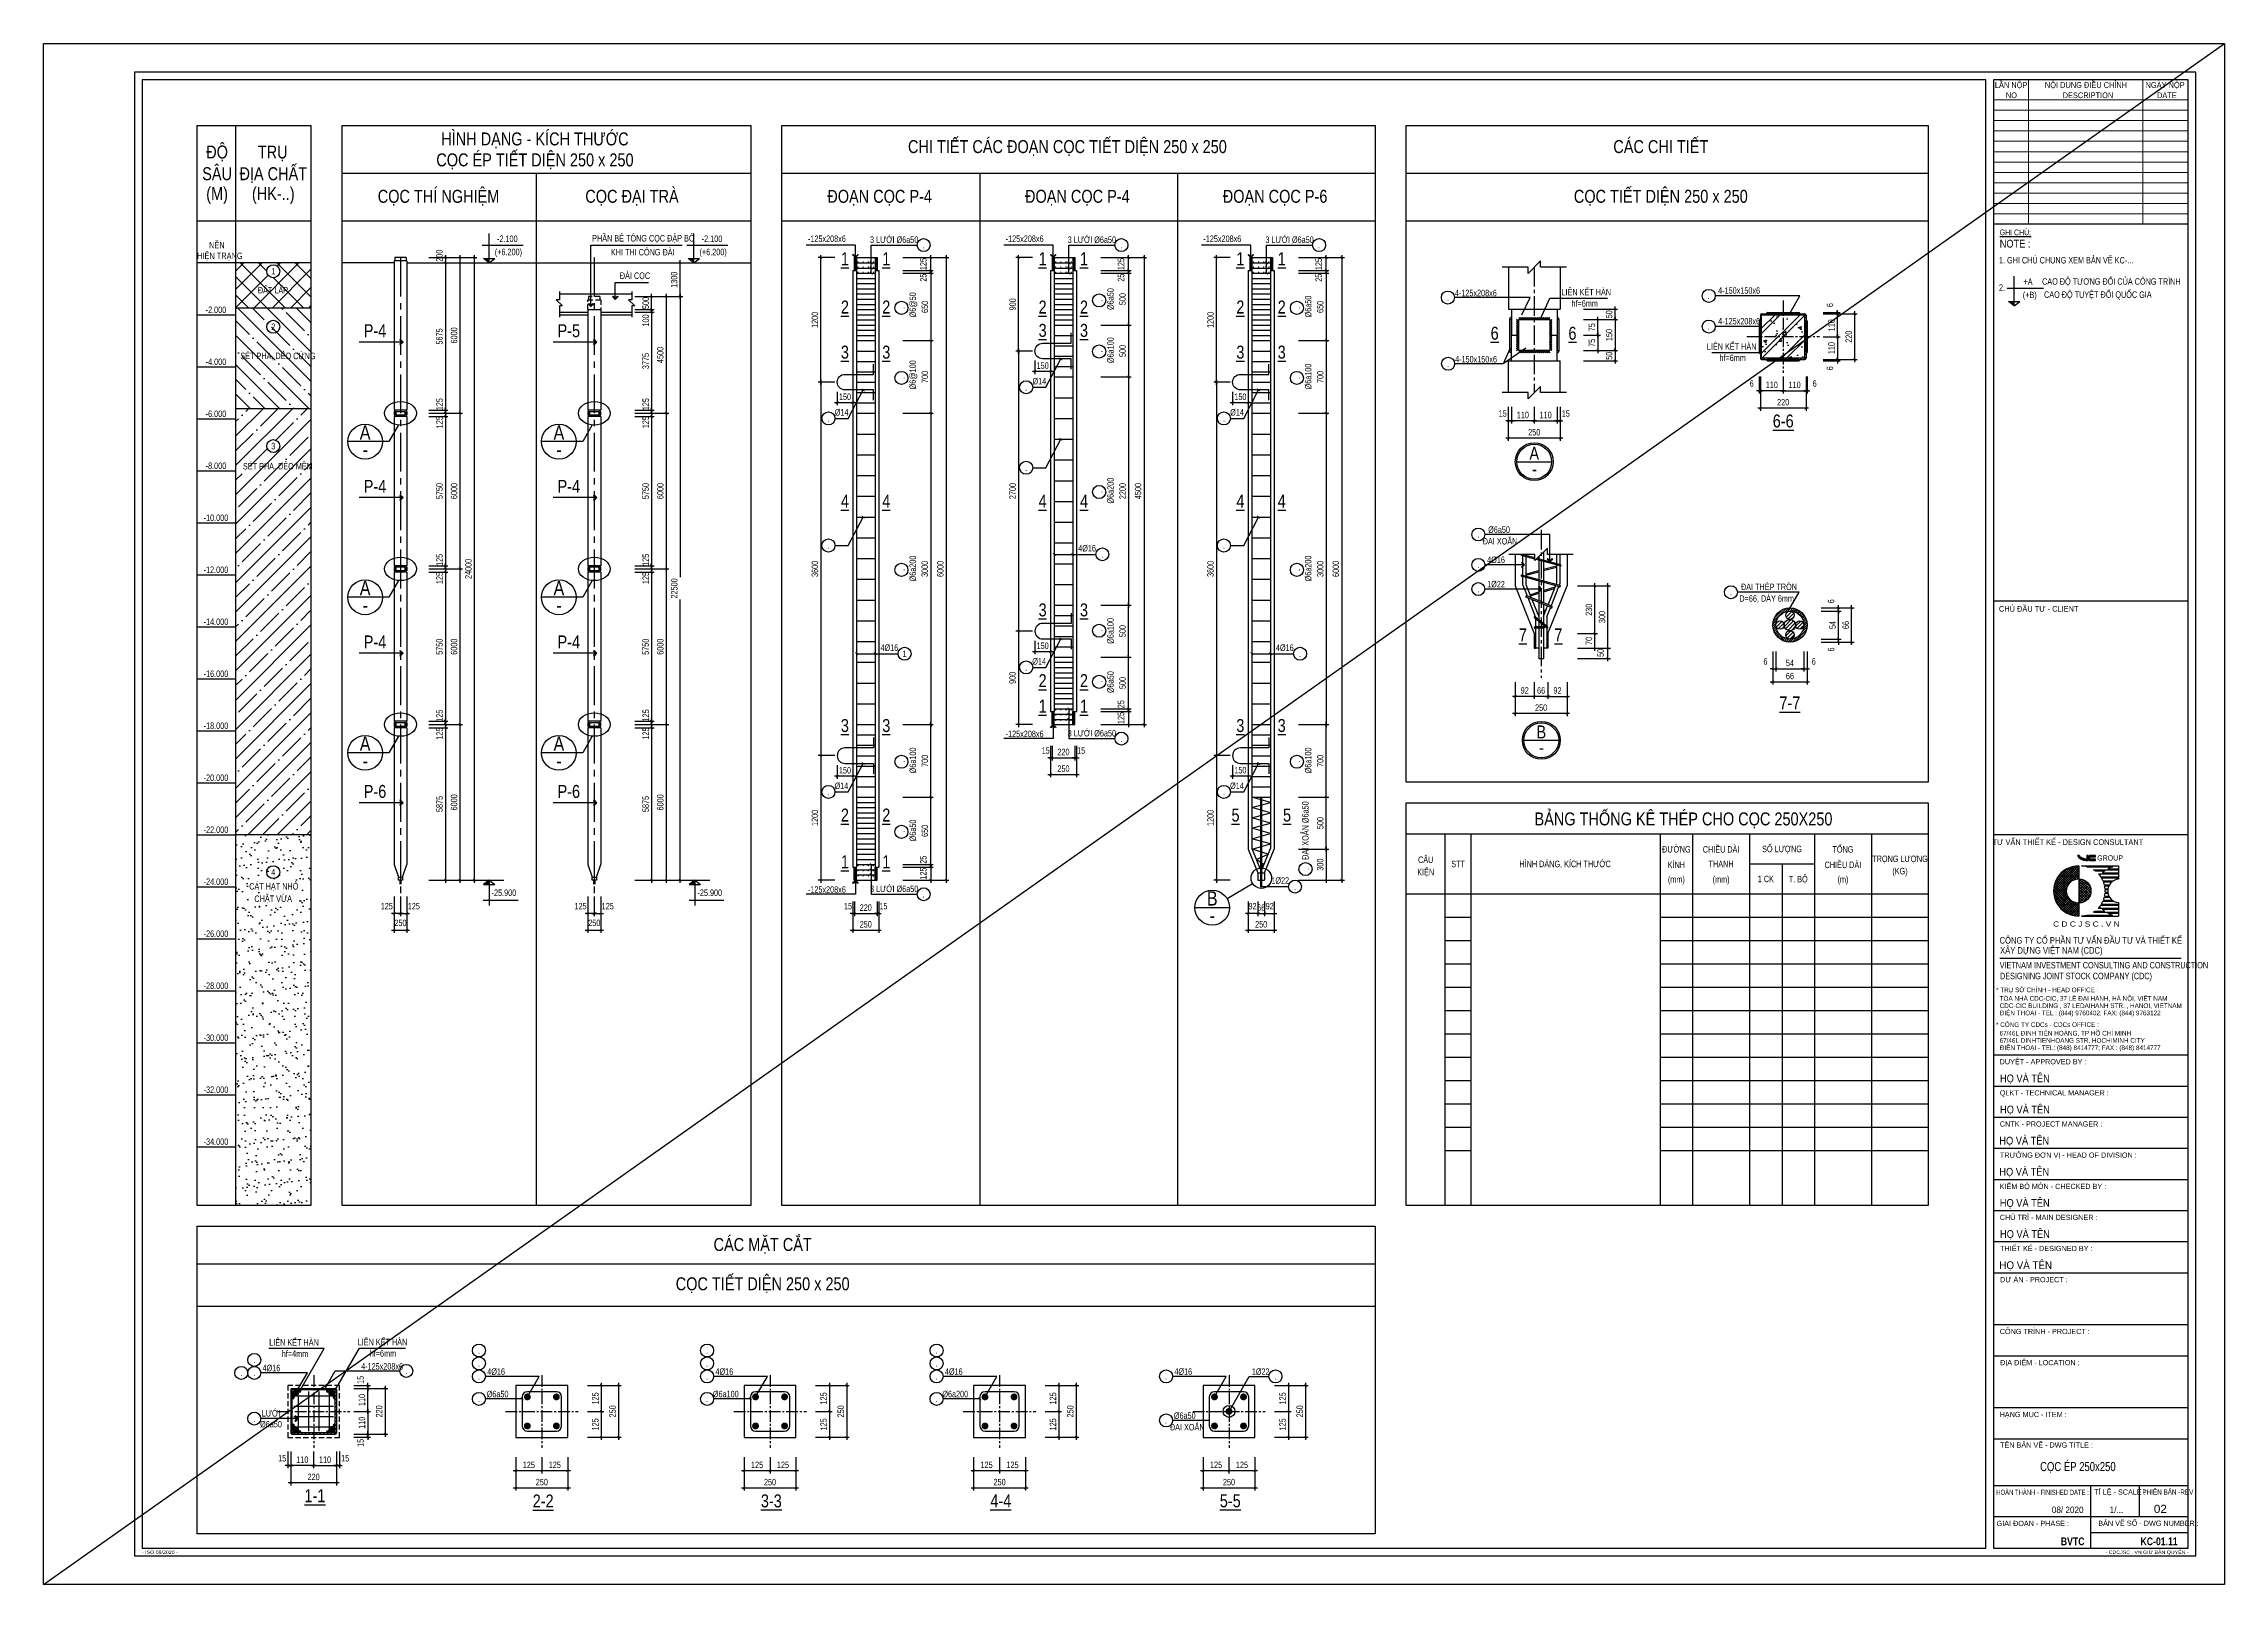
# Model space of a CAD drawing. Extents: x -24357 to 91799, y -17201 to -2351.
# Drawn here: x 1774 to 22799, y -17201 to -2351 of the extents above; entities that cross this region are included whole.
import ezdxf
from ezdxf.enums import TextEntityAlignment as Align

# ---------------------------------------------------------------- set-up
doc = ezdxf.new("R2010")
doc.units = 0
doc.header["$LTSCALE"] = 500
doc.header["$MEASUREMENT"] = 0
doc.header["$PDMODE"] = 3
doc.linetypes.add('CENTER2', pattern=[1.125, 0.75, -0.125, 0.125, -0.125])
doc.linetypes.add('HIDDEN', pattern=[0.375, 0.25, -0.125])
doc.layers.get('0').update_dxf_attribs({"linetype": 'CONTINUOUS'})
doc.layers.get('DEFPOINTS').update_dxf_attribs({"linetype": 'CONTINUOUS'})
for name, color, linetype in [('CDC -TEXT KHUNG', 7, 'CONTINUOUS'), ('CDC-KHUNGTEN', 7, 'CONTINUOUS'), ('CDC.01.AXIS', 160, 'CENTER2'), ('CDC.02.DIM', 1, 'CONTINUOUS'), ('CDC.03.BORDER', 3, 'CONTINUOUS'), ('CDC.04.HIDDEN', 8, 'HIDDEN'), ('CDC.05.STEEL', 4, 'CONTINUOUS'), ('CDC.06.TEXT', 2, 'CONTINUOUS'), ('CDC.10.HATCH', 251, 'CONTINUOUS'), ('CDC.11.NOTE', 8, 'CONTINUOUS'), ('CDC.15.NOPLOT', 87, 'CONTINUOUS')]:
    doc.layers.add(name, color=color, linetype=linetype)
doc.layers.add('KCS_Plotter', color=11, linetype='CONTINUOUS', plot=False)
doc.styles.add('ARIAL', font='arial.ttf', dxfattribs={"width": 0.7})
doc.styles.add('Arial_4', font='arial.ttf', dxfattribs={"width": 0.75, "height": 3})
doc.styles.add('Arial_B_3', font='arialbd.ttf', dxfattribs={"width": 0.75, "height": 3})
doc.styles.add('KT CDC', font='arial.ttf', dxfattribs={"width": 0.85, "height": 200})
doc.dimstyles.new('DIM100-25', dxfattribs={"dimscale": 25, "dimtxt": 2.5, "dimasz": 1, "dimexe": 1, "dimexo": 0, "dimgap": 1, "dimtad": 1, "dimdec": 0, "dimlfac": 4, "dimzin": 0, "dimdsep": 46, "dimtxsty": 'ARIAL', "dimblk": 'ARCHTICK', "dimcen": 0, "dimdle": 1, "dimclrd": 1, "dimclre": 1, "dimclrt": 2, "dimadec": 0, "dimazin": 0, "dimtfac": 1, "dimtdec": 0, "dimtix": 1, "dimtmove": 2, "dimatfit": 3, "dimldrblk": 'ARCHTICK', "dimfxl": 1, "dimtolj": 1, "dimtzin": 0, "dimarcsym": 0})
doc.dimstyles.new('DIM100-50', dxfattribs={"dimscale": 25, "dimtxt": 2.5, "dimasz": 1, "dimexe": 1, "dimexo": 0, "dimgap": 1, "dimtad": 1, "dimdec": 0, "dimlfac": 2, "dimzin": 0, "dimdsep": 46, "dimtxsty": 'ARIAL', "dimblk": 'ARCHTICK', "dimblk1": 'ARCHTICK', "dimblk2": 'D', "dimcen": 0, "dimdle": 1, "dimclrd": 1, "dimclre": 1, "dimclrt": 2, "dimadec": 0, "dimazin": 0, "dimtfac": 1, "dimtdec": 0, "dimtix": 1, "dimtmove": 2, "dimatfit": 3, "dimldrblk": 'ARCHTICK', "dimfxl": 1, "dimtolj": 1, "dimtzin": 0, "dimarcsym": 0})
doc.dimstyles.new('DIM25', dxfattribs={"dimscale": 25, "dimtxt": 2.5, "dimasz": 1, "dimexe": 1, "dimexo": 0, "dimgap": 1, "dimtad": 1, "dimdec": 0, "dimzin": 0, "dimdsep": 46, "dimtxsty": 'ARIAL', "dimblk": 'ARCHTICK', "dimcen": 0, "dimdle": 1, "dimclrd": 1, "dimclre": 1, "dimclrt": 2, "dimadec": 0, "dimazin": 0, "dimtfac": 1, "dimtdec": 0, "dimtix": 1, "dimtmove": 2, "dimatfit": 3, "dimldrblk": 'ARCHTICK', "dimfxl": 1, "dimtolj": 1, "dimtzin": 0, "dimarcsym": 0})
doc.dimstyles.new('DIM25X0.5', dxfattribs={"dimscale": 25, "dimtxt": 2.5, "dimasz": 1, "dimexe": 1, "dimexo": 0, "dimgap": 1, "dimtad": 1, "dimdec": 0, "dimlfac": 0.5, "dimzin": 0, "dimdsep": 46, "dimtxsty": 'ARIAL', "dimblk": 'ARCHTICK', "dimcen": 0, "dimdle": 1, "dimclrd": 1, "dimclre": 1, "dimclrt": 2, "dimadec": 0, "dimazin": 0, "dimtfac": 1, "dimtdec": 0, "dimtix": 1, "dimtmove": 2, "dimatfit": 3, "dimldrblk": 'ARCHTICK', "dimfxl": 1, "dimtolj": 1, "dimtzin": 0, "dimarcsym": 0})
pattern_1 = [(45, (-270270.092, -278897.005), (-17.6776695, 17.6776695), [])]
pattern_2 = [(45, (-277249.786, -269356.945), (-17.6776695, 17.6776695), [])]
pattern_3 = [(45, (-322871.56, -306967.839), (-10.6066017, 10.6066017), [])]

msp = doc.modelspace()

# ---------------------------------------------------------------- texts
at = {"layer": 'CDC -TEXT KHUNG', "color": 6, "style": 'ARIAL', "width": 0.75}
msp.add_text('CỌC ÉP 250x250', height=87.5, dxfattribs=at).set_placement((21386.14, -16109.8), align=Align.CENTER)
at = {"layer": 'CDC -TEXT KHUNG', "color": 7, "style": 'Arial_B_3', "width": 0.8}
msp.add_text('KC-01.11', height=75, dxfattribs=at).set_placement((22348.64, -16824.44), align=Align.RIGHT)
at = {"layer": 'CDC.06.TEXT', "style": 'ARIAL', "width": 0.8}
for s, p in [('ĐỘ', (3446.12, -3458.45)), ('TRỤ', (3982.31, -3458.45)), ('HÌNH DẠNG - KÍCH THƯỚC', (6510.53, -3332.54)), ('CHI TIẾT CÁC ĐOẠN CỌC TIẾT DIỆN 250 x 250', (11644.14, -3406.48)), ('CÁC CHI TIẾT', (17365.16, -3406.48)), ('SÂU', (3446.12, -3667.67)), ('ĐỊA CHẤT', (3987.83, -3667.67)), ('CỌC ÉP TIẾT DIỆN 250 x 250', (6510.53, -3534.42)), ('(M)', (3446.12, -3859.53)), ('(HK-..)', (3987.83, -3859.53)), ('CỌC THÍ NGHIỆM', (5580.79, -3885.55)), ('CỌC ĐẠI TRÀ', (7446.37, -3885.55)), ('ĐOẠN CỌC P-4', (9833.81, -3885.55)), ('ĐOẠN CỌC P-4', (11740.04, -3885.55)), ('ĐOẠN CỌC P-6', (13646.26, -3885.55)), ('CỌC TIẾT DIỆN 250 x 250', (17365.16, -3885.55)), ('%%U1', (9498.96, -4487.69)), ('%%U1', (9897.66, -4487.69)), ('%%U1', (11405.19, -4487.69)), ('%%U1', (11803.89, -4487.69)), ('%%U1', (13311.42, -4487.69)), ('%%U1', (13710.12, -4487.69)), ('%%U2', (9498.96, -4952.64)), ('%%U2', (9897.66, -4952.64)), ('%%U2', (11405.19, -4952.64)), ('%%U2', (11803.89, -4952.64)), ('%%U2', (13311.42, -4952.64)), ('%%U2', (13710.12, -4952.64)), ('P-4', (4968.44, -5180.73)), ('P-5', (6836.73, -5180.73)), ('%%U3', (11405.19, -5177.46)), ('%%U3', (11803.89, -5177.46)), ('%%U6', (15763.24, -5205.23)), ('%%U6', (16513.24, -5205.23)), ('%%U3', (9498.96, -5387.07)), ('%%U3', (9897.66, -5387.07)), ('%%U3', (13311.42, -5387.07)), ('%%U3', (13710.12, -5387.07)), ('P-4', (4968.44, -6680.73)), ('P-4', (6836.73, -6680.73)), ('%%U4', (9498.96, -6823.94)), ('%%U4', (9897.66, -6823.94)), ('%%U4', (11405.19, -6823.94)), ('%%U4', (11803.89, -6823.94)), ('%%U4', (13311.42, -6823.94)), ('%%U4', (13710.12, -6823.94)), ('%%U3', (11405.19, -7871.91)), ('%%U3', (11803.89, -7871.91)), ('%%U7', (16035.55, -8112.83)), ('%%U7', (16377.53, -8112.83)), ('P-4', (4968.44, -8180.73)), ('P-4', (6836.73, -8180.73)), ('%%U2', (11405.19, -8553.56)), ('%%U2', (11803.89, -8553.56)), ('%%U1', (11405.19, -8799.37)), ('%%U1', (11803.89, -8799.37)), ('%%U3', (9498.96, -8986.31)), ('%%U3', (9897.66, -8986.31)), ('%%U3', (13311.42, -8986.31)), ('%%U3', (13710.12, -8986.31)), ('P-6', (4968.44, -9621.35)), ('P-6', (6836.73, -9621.35)), ('%%U2', (9498.96, -9848.98)), ('%%U2', (9897.66, -9848.98)), ('%%U5', (13264.98, -9848.98)), ('%%U5', (13761.31, -9848.98)), ('%%U1', (9498.96, -10299.37)), ('%%U1', (9897.66, -10299.37)), ('CÁC MẶT CẮT', (8706.04, -13987.97)), ('CỌC TIẾT DIỆN 250 x 250', (8706.04, -14367.04))]:
    msp.add_text(s, height=125, dxfattribs=at).set_placement(p, align=Align.CENTER)
at = {"layer": 'CDC.06.TEXT', "style": 'ARIAL'}
for s, height, width, p in [('-2.100', 62.5, 0.7, (6243.89, -4231.96)), ('-2.100', 62.5, 0.7, (8217.36, -4231.96)), ('3 LƯỚI %%C6a50', 62.5, 0.7, (9973.73, -4234.14)), ('3 LƯỚI %%C6a50', 62.5, 0.7, (11879.96, -4234.14)), ('3 LƯỚI %%C6a50', 62.5, 0.7, (13786.19, -4234.14)), ('+A', 62.5, 0.7, (20905.38, -4645.73)), ('CAO ĐỘ TƯƠNG ĐỐI CỦA CÔNG TRÌNH', 62.5, 0.7, (21709.04, -4641.49)), ('LIÊN KẾT HÀN', 62.5, 0.7, (16646.38, -4737.17)), ('CAO ĐỘ TUYỆT ĐỐI QUỐC GIA', 62.5, 0.7, (21578.72, -4769.35)), ('-2.000', 62.5, 0.7, (3435.16, -4916.51)), ('LIÊN KẾT HÀN', 62.5, 0.7, (18048.48, -5261.33)), ('-4.000', 62.5, 0.7, (3435.16, -5417.65)), ('%%C14', 62.5, 0.7, (11373.61, -5604.71)), ('-6.000', 62.5, 0.7, (3435.16, -5918.79)), ('%%C14', 62.5, 0.7, (9467.39, -5904.71)), ('%%C14', 62.5, 0.7, (13279.84, -5904.71)), ('%%U6-6', 125, 0.8, (18545.14, -5988.17)), ('-8.000', 62.5, 0.7, (3435.16, -6419.92)), ('-10.000', 62.5, 0.7, (3435.16, -6921.06)), ('ĐAI XOẮN', 62.5, 0.7, (15815.15, -7138.35)), ('%%C6a50', 62.5, 0.7, (15805.57, -7035.6)), ('4%%C16', 62.5, 0.7, (11833.82, -7214.6)), ('4%%C16', 62.5, 0.7, (15776.58, -7325.95)), ('-12.000', 62.5, 0.7, (3435.16, -7422.2)), ('1%%C22', 62.5, 0.7, (15776.58, -7560.79)), ('-14.000', 62.5, 0.7, (3435.16, -7923.33)), ('4%%C16', 62.5, 0.7, (9927.6, -8173.26)), ('4%%C16', 62.5, 0.7, (13740.05, -8173.26)), ('-16.000', 62.5, 0.7, (3435.16, -8424.47)), ('%%C14', 62.5, 0.7, (11372.02, -8304.71)), ('%%U7-7', 125, 0.8, (18609.1, -8706.07)), ('-18.000', 62.5, 0.7, (3435.16, -8925.61)), ('3 LƯỚI %%C6a50', 62.5, 0.7, (11879.96, -8990.82)), ('-20.000', 62.5, 0.7, (3435.16, -9426.74)), ('%%C14', 62.5, 0.7, (9465.79, -9504.71)), ('%%C14', 62.5, 0.7, (13278.24, -9504.71)), ('BẢNG THỐNG KÊ THÉP CHO CỌC 250X250', 125, 0.8, (17583.82, -9818.64)), ('-22.000', 62.5, 0.7, (3435.16, -9927.88)), ('ĐƯỜNG', 62.5, 0.7, (17515.07, -10108.56)), ('CHIỀU DÀI', 62.5, 0.7, (17946.32, -10108.56)), ('TỔNG', 62.5, 0.7, (19121.32, -10108.56)), ('KIỆN', 62.5, 0.7, (15098.64, -10334.53)), ('CẤU', 62.5, 0.7, (15098.64, -10208.36)), ('STT', 62.5, 0.7, (15411.14, -10257.73)), ('KÍNH', 62.5, 0.7, (17515.07, -10257.73)), ('THANH', 62.5, 0.7, (17946.32, -10257.73)), ('CHIỀU DÀI', 62.5, 0.7, (19121.32, -10257.73)), ('(KG)', 62.5, 0.7, (19671.32, -10334.53)), ('-24.000', 62.5, 0.7, (3435.16, -10429.01)), ('-25.900', 62.5, 0.7, (6211.56, -10535.04)), ('-25.900', 62.5, 0.7, (8196.31, -10535.04)), ('3 LƯỚI %%C6a50', 62.5, 0.7, (9973.73, -10490.82)), ('1%%C22', 62.5, 0.7, (13696.06, -10416.97)), ('(mm)', 62.5, 0.7, (17515.07, -10413.69)), ('(mm)', 62.5, 0.7, (17946.32, -10413.69)), ('1 CK', 62.5, 0.7, (18377.57, -10402.28)), ('T. BỘ', 62.5, 0.7, (18690.07, -10402.28)), ('(m)', 62.5, 0.7, (19121.32, -10413.69)), ('-26.000', 62.5, 0.7, (3435.16, -10930.15)), ('-28.000', 62.5, 0.7, (3435.16, -11431.29)), ('-30.000', 62.5, 0.7, (3435.16, -11932.42)), ('-32.000', 62.5, 0.7, (3435.16, -12433.56)), ('-34.000', 62.5, 0.7, (3435.16, -12934.7)), ('LIÊN KẾT HÀN', 62.5, 0.7, (4187.88, -14859.66)), ('LIÊN KẾT HÀN', 62.5, 0.7, (5040.91, -14856.55)), ('4%%C16', 62.5, 0.7, (3969.99, -15116.03)), ('4%%C16', 62.5, 0.7, (6136.34, -15150.47)), ('4%%C16', 62.5, 0.7, (8336.34, -15150.47)), ('4%%C16', 62.5, 0.7, (10548.67, -15150.47)), ('4%%C16', 62.5, 0.7, (12761, -15150.47)), ('1%%C22', 62.5, 0.7, (13507.77, -15150.47)), ('%%C6a50', 62.5, 0.7, (6150.57, -15366.84)), ('%%C6a100', 62.5, 0.7, (8350.57, -15366.84)), ('%%C6a200', 62.5, 0.7, (10562.9, -15366.84)), ('LƯỚI', 62.5, 0.7, (3965.93, -15544.89)), ('%%C6a50', 62.5, 0.7, (12775.24, -15574.69)), ('%%C6a50', 62.5, 0.7, (3965.93, -15657.14)), ('ĐAI XOẮN', 62.5, 0.7, (12799.63, -15677.44)), ('%%U1-1', 125, 0.8, (4389.6, -16346.94)), ('%%U2-2', 125, 0.8, (6589.6, -16396.94)), ('%%U3-3', 125, 0.8, (8789.6, -16396.94)), ('%%U4-4', 125, 0.8, (11001.93, -16396.94)), ('%%U5-5', 125, 0.8, (13214.27, -16396.94))]:
    msp.add_text(s, height=height, dxfattribs=dict(at, width=width)).set_placement(p, align=Align.MIDDLE)
for s, width, p in [('PHẦN BÊ TÔNG CỌC ĐẬP BỎ', 0.7, (7062.14, -4258.75)), ('-125x208x6', 0.7, (9142.52, -4263.13)), ('-125x208x6', 0.7, (11048.74, -4263.13)), ('-125x208x6', 0.7, (12954.97, -4263.13)), ('HIỆN TRẠNG', 0.68, (3254.16, -4428.01)), ('NỀN', 0.68, (3369.06, -4324.4)), ('(+6.200)', 0.7, (6123.48, -4390.66)), ('KHI THI CÔNG ĐÀI', 0.7, (7243, -4392.83)), ('(+6.200)', 0.7, (8096.96, -4390.66)), ('ĐÀI CỌC', 0.7, (7329.15, -4619.1)), ('ĐẤT LẤP', 0.7, (3838.79, -4759.65)), ('4-125x208x6', 0.7, (15379.54, -4785.98)), ('4-150x150x6', 0.7, (17917.91, -4762.25)), ('(+B)', 0.7, (20854.98, -4804.43)), ('4-125x208x6', 0.7, (17917.94, -5057.94)), ('SÉT PHA, DẺO CỨNG', 0.7, (3670.66, -5392.58)), ('4-150x150x6', 0.7, (15381.49, -5424.73)), ('SÉT PHA, DẺO MỀM', 0.7, (3695.57, -6455.65)), ('ĐAI THÉP TRÒN', 0.7, (18137.94, -7618.68)), ('D=66, DÀY 6mm', 0.7, (18122.23, -7730.57)), ('-125x208x6', 0.7, (11048.74, -9035.41)), ('CÁT HẠT NHỎ', 0.7, (3755.57, -10504.36)), ('-125x208x6', 0.7, (9142.52, -10535.41)), ('CHẶT VỪA', 0.7, (3805.57, -10624.36)), ('4-125x208x6', 0.7, (4834.81, -15131.56))]:
    msp.add_text(s, height=62.5, dxfattribs=dict(at, width=width)).set_placement(p)
for s, height, width, p in [('.', 62.5, 0.7, (10258.08, -4293.31)), ('.', 62.5, 0.7, (12164.31, -4293.31)), ('.', 62.5, 0.7, (14070.54, -4293.31)), ('1', 62.5, 0.7, (3987.92, -4544.9)), ('.', 62.5, 0.7, (15312.44, -4798.44)), ('.', 62.5, 0.7, (17827.56, -4782.4)), ('2', 62.5, 0.7, (3987.92, -5080.24)), ('.', 62.5, 0.7, (17827.56, -5078.09)), ('.', 62.5, 0.7, (15314.39, -5437.19)), ('.', 62.5, 0.7, (11246.51, -5663.87)), ('A', 137.5, 0.8, (4873.33, -6098.5)), ('A', 137.5, 0.8, (6741.63, -6098.5)), ('.', 62.5, 0.7, (9340.28, -5963.87)), ('.', 62.5, 0.7, (13152.74, -5963.87)), ('3', 62.5, 0.7, (3987.92, -6230.24)), ('-', 137.5, 0.8, (4874.93, -6264.71)), ('-', 137.5, 0.8, (6743.22, -6264.71)), ('A', 125, 0.8, (16145.14, -6299.74)), ('.', 62.5, 0.7, (11246.51, -6438.87)), ('-', 125, 0.8, (16146.59, -6450.84)), ('.', 62.5, 0.7, (15605.79, -7082.38)), ('.', 62.5, 0.7, (9340.28, -7188.87)), ('.', 62.5, 0.7, (11981, -7273.77)), ('.', 62.5, 0.7, (13152.74, -7188.87)), ('A', 137.5, 0.8, (4873.33, -7598.5)), ('A', 137.5, 0.8, (6741.63, -7598.5)), ('.', 62.5, 0.7, (15605.79, -7375.08)), ('-', 137.5, 0.8, (4874.93, -7764.71)), ('-', 137.5, 0.8, (6743.22, -7764.71)), ('.', 62.5, 0.7, (15605.79, -7608.38)), ('.', 62.5, 0.7, (18041.42, -7638.83)), ('1', 62.5, 0.7, (10074.77, -8232.43)), ('.', 62.5, 0.7, (11246.51, -8363.87)), ('.', 62.5, 0.7, (13887.23, -8232.43)), ('A', 137.5, 0.8, (4873.33, -9098.5)), ('A', 137.5, 0.8, (6741.63, -9098.5)), ('B', 125, 0.8, (16213.23, -8985.27)), ('.', 62.5, 0.7, (12164.31, -9049.99)), ('-', 125, 0.8, (16214.68, -9136.37)), ('-', 137.5, 0.8, (4874.93, -9264.71)), ('-', 137.5, 0.8, (6743.22, -9264.71)), ('.', 62.5, 0.7, (9340.28, -9563.87)), ('.', 62.5, 0.7, (13152.74, -9563.87)), ('SỐ LƯỢNG', 62.5, 0.7, (18533.82, -10113.19)), ('HÌNH DÁNG, KÍCH THƯỚC', 62.5, 0.7, (16442.39, -10257.73)), ('TRỌNG LƯỢNG', 62.5, 0.7, (19671.32, -10208.36)), ('4', 62.5, 0.7, (3987.92, -10337)), ('.', 62.5, 0.7, (13838.43, -10476.13)), ('.', 62.5, 0.7, (10258.08, -10549.99)), ('B', 137.5, 0.8, (13040.68, -10589.76)), ('-', 137.5, 0.8, (13042.28, -10755.97)), ('.', 62.5, 0.7, (3804.48, -15037.8)), ('.', 62.5, 0.7, (5970.82, -14947.24)), ('.', 62.5, 0.7, (5970.82, -15072.24)), ('.', 62.5, 0.7, (8170.82, -14947.24)), ('.', 62.5, 0.7, (8170.82, -15072.24)), ('.', 62.5, 0.7, (10383.15, -14947.24)), ('.', 62.5, 0.7, (10383.15, -15072.24)), ('.', 62.5, 0.7, (3679.48, -15162.8)), ('.', 62.5, 0.7, (3804.48, -15162.8)), ('.', 62.5, 0.7, (5270.47, -15144.02)), ('.', 62.5, 0.7, (5970.82, -15197.24)), ('.', 62.5, 0.7, (8170.82, -15197.24)), ('.', 62.5, 0.7, (10383.15, -15197.24)), ('.', 62.5, 0.7, (12595.49, -15197.24)), ('.', 62.5, 0.7, (13649.82, -15197.24)), ('.', 62.5, 0.7, (5970.82, -15413.62)), ('.', 62.5, 0.7, (8170.82, -15413.62)), ('.', 62.5, 0.7, (10383.15, -15413.62)), ('.', 62.5, 0.7, (3804.48, -15604.05)), ('.', 62.5, 0.7, (12595.49, -15621.47))]:
    msp.add_text(s, height=height, dxfattribs=dict(at, width=width)).set_placement(p, align=Align.MIDDLE_CENTER)
at = {"layer": 'CDC.06.TEXT', "style": 'ARIAL', "width": 0.7}
for s, p in [('1. GHI CHÚ CHUNG XEM BẢN VẼ KC-...', (20625.51, -4438.95)), ('2. ', (20625.51, -4703.14))]:
    msp.add_text(s, height=62.5, dxfattribs=at).set_placement(p, align=Align.MIDDLE_LEFT)
for s, p in [('%%C6@50', (10184.37, -4989.92)), ('%%C6a50', (12090.6, -4918.13)), ('%%C6a50', (13996.83, -4989.92)), ('%%C6a100', (12090.6, -5430.09)), ('%%C6@100', (10184.37, -5684.41)), ('%%C6a100', (13996.83, -5684.41)), ('%%C6a200', (12090.6, -6784.41)), ('%%C6a200', (10184.37, -7534.41)), ('%%C6a200', (13996.83, -7534.41)), ('%%C6a100', (12090.6, -8136.34)), ('%%C6a50', (12090.6, -8609.62)), ('%%C6a100', (10184.37, -9384.41)), ('%%C6a100', (13996.83, -9384.41)), ('%%C6a50', (10184.37, -10039.92)), ('ĐAI XOẮN %%C6a50', (13969.32, -10217.92))]:
    msp.add_text(s, height=62.5, rotation=90, dxfattribs=at).set_placement(p)
for p in [(11950.33, -4826.2), (10044.1, -4897.99), (13856.56, -4897.99), (11950.33, -5318.67), (10044.1, -5572.99), (13856.56, -5572.99), (11950.33, -6672.99), (10044.1, -7422.99), (13856.56, -7422.99), (11950.33, -8009.82), (11950.33, -8502.29), (10044.1, -9272.99), (13856.56, -9272.99), (10044.1, -9947.99), (13939.33, -10306.91)]:
    msp.add_text('.', height=62.5, rotation=90, dxfattribs=at).set_placement(p, align=Align.MIDDLE_CENTER)
at = {"layer": 'CDC.06.TEXT', "ltscale": 3, "style": 'ARIAL', "width": 0.7}
for s, p in [('hf=6mm', (16631.67, -4886.8)), ('hf=6mm', (18057.76, -5410.96)), ('hf=4mm', (4197.16, -15009.29)), ('hf=6mm', (5045.02, -15006.18))]:
    msp.add_text(s, height=62.5, dxfattribs=at).set_placement(p, align=Align.CENTER)

# ---------------------------------------------------------------- blocks, each defined once
blk = doc.blocks.new('_ArchTick')
at = {"color": 0, "linetype": 'ByBlock', "const_width": 0.15}
blk.add_lwpolyline([(-0.5, -0.5), (0.5, 0.5)], dxfattribs=at)
blk = doc.blocks.new('*D128')
at = {"layer": 'CDC.02.DIM', "color": 1, "lineweight": -2, "transparency": 16777216}
for p, q in [((10059, -4564), (10351, -4564)), ((10326, -4539), (10326, -5239)), ((10059, -5214), (10351, -5214))]:
    blk.add_line(p, q, dxfattribs=at)
at = {"layer": 'DEFPOINTS', "color": 0, "transparency": 16777216}
for p in [(10059, -4564), (10059, -5214), (10326, -5214)]:
    blk.add_point(p, dxfattribs=at)
at = {"layer": 'CDC.02.DIM', "color": 1, "lineweight": -2, "transparency": 16777216, "xscale": 25, "yscale": 25, "zscale": 25}
for p, rotation in [((10326, -4564), 90), ((10326, -5214), 270)]:
    blk.add_blockref('_ArchTick', p, dxfattribs=dict(at, rotation=rotation))
at = {"layer": 'CDC.02.DIM', "color": 2, "transparency": 16777216, "insert": (10270, -4889), "char_height": 62.5, "attachment_point": 5, "rotation": 90, "style": 'ARIAL'}
blk.add_mtext('\\A1;650', dxfattribs=at)
blk = doc.blocks.new('*D129')
at = {"layer": 'CDC.02.DIM', "color": 1, "lineweight": -2, "transparency": 16777216}
for p, q in [((10059, -5214), (10351, -5214)), ((10326, -5189), (10326, -5939)), ((10059, -5914), (10351, -5914))]:
    blk.add_line(p, q, dxfattribs=at)
at = {"layer": 'DEFPOINTS', "color": 0, "transparency": 16777216}
for p in [(10059, -5214), (10059, -5914), (10326, -5914)]:
    blk.add_point(p, dxfattribs=at)
at = {"layer": 'CDC.02.DIM', "color": 1, "lineweight": -2, "transparency": 16777216, "xscale": 25, "yscale": 25, "zscale": 25}
for p, rotation in [((10326, -5214), 90), ((10326, -5914), 270)]:
    blk.add_blockref('_ArchTick', p, dxfattribs=dict(at, rotation=rotation))
at = {"layer": 'CDC.02.DIM', "color": 2, "transparency": 16777216, "insert": (10270, -5564), "char_height": 62.5, "attachment_point": 5, "rotation": 90, "style": 'ARIAL'}
blk.add_mtext('\\A1;700', dxfattribs=at)
blk = doc.blocks.new('*D130')
at = {"layer": 'CDC.02.DIM', "color": 1, "lineweight": -2, "transparency": 16777216}
for p, q in [((10059, -4414), (10351, -4414)), ((10326, -4564), (10326, -4389)), ((10059, -4539), (10351, -4539))]:
    blk.add_line(p, q, dxfattribs=at)
at = {"layer": 'DEFPOINTS', "color": 0, "transparency": 16777216}
for p in [(10059, -4414), (10326, -4414), (10059, -4539)]:
    blk.add_point(p, dxfattribs=at)
at = {"layer": 'CDC.02.DIM', "color": 1, "lineweight": -2, "transparency": 16777216, "xscale": 25, "yscale": 25, "zscale": 25}
for p, rotation in [((10326, -4414), 90), ((10326, -4539), 270)]:
    blk.add_blockref('_ArchTick', p, dxfattribs=dict(at, rotation=rotation))
at = {"layer": 'CDC.02.DIM', "color": 2, "transparency": 16777216, "insert": (10255, -4476), "char_height": 62.5, "attachment_point": 5, "rotation": 90, "style": 'ARIAL'}
blk.add_mtext('\\A1;125', dxfattribs=at)
blk = doc.blocks.new('*D131')
at = {"layer": 'CDC.02.DIM', "color": 1, "lineweight": -2, "transparency": 16777216}
for p, q in [((10059, -10289), (10351, -10289)), ((10326, -10264), (10326, -10439)), ((10059, -10414), (10351, -10414))]:
    blk.add_line(p, q, dxfattribs=at)
at = {"layer": 'DEFPOINTS', "color": 0, "transparency": 16777216}
for p in [(10059, -10289), (10059, -10414), (10326, -10414)]:
    blk.add_point(p, dxfattribs=at)
at = {"layer": 'CDC.02.DIM', "color": 1, "lineweight": -2, "transparency": 16777216, "xscale": 25, "yscale": 25, "zscale": 25}
for p, rotation in [((10326, -10289), 90), ((10326, -10414), 270)]:
    blk.add_blockref('_ArchTick', p, dxfattribs=dict(at, rotation=rotation))
at = {"layer": 'CDC.02.DIM', "color": 2, "transparency": 16777216, "insert": (10255, -10351), "char_height": 62.5, "attachment_point": 5, "rotation": 90, "style": 'ARIAL'}
blk.add_mtext('\\A1;125', dxfattribs=at)
blk = doc.blocks.new('*D132')
at = {"layer": 'CDC.02.DIM', "color": 1, "lineweight": -2, "transparency": 16777216}
for p, q in [((10059, -5914), (10351, -5914)), ((10326, -5889), (10326, -8939)), ((10059, -8914), (10351, -8914))]:
    blk.add_line(p, q, dxfattribs=at)
at = {"layer": 'DEFPOINTS', "color": 0, "transparency": 16777216}
for p in [(10059, -5914), (10059, -8914), (10326, -8914)]:
    blk.add_point(p, dxfattribs=at)
at = {"layer": 'CDC.02.DIM', "color": 1, "lineweight": -2, "transparency": 16777216, "xscale": 25, "yscale": 25, "zscale": 25}
for p, rotation in [((10326, -5914), 90), ((10326, -8914), 270)]:
    blk.add_blockref('_ArchTick', p, dxfattribs=dict(at, rotation=rotation))
at = {"layer": 'CDC.02.DIM', "color": 2, "transparency": 16777216, "insert": (10269, -7414), "char_height": 62.5, "attachment_point": 5, "rotation": 90, "style": 'ARIAL'}
blk.add_mtext('\\A1;3000', dxfattribs=at)
blk = doc.blocks.new('*D133')
at = {"layer": 'CDC.02.DIM', "color": 1, "lineweight": -2, "transparency": 16777216}
for p, q in [((10059, -4414), (10501, -4414)), ((10476, -4389), (10476, -10439)), ((10059, -10414), (10501, -10414))]:
    blk.add_line(p, q, dxfattribs=at)
at = {"layer": 'DEFPOINTS', "color": 0, "transparency": 16777216}
for p in [(10059, -4414), (10059, -10414), (10476, -10414)]:
    blk.add_point(p, dxfattribs=at)
at = {"layer": 'CDC.02.DIM', "color": 1, "lineweight": -2, "transparency": 16777216, "xscale": 25, "yscale": 25, "zscale": 25}
for p, rotation in [((10476, -4414), 90), ((10476, -10414), 270)]:
    blk.add_blockref('_ArchTick', p, dxfattribs=dict(at, rotation=rotation))
at = {"layer": 'CDC.02.DIM', "color": 2, "transparency": 16777216, "insert": (10419, -7414), "char_height": 62.5, "attachment_point": 5, "rotation": 90, "style": 'ARIAL'}
blk.add_mtext('\\A1;6000', dxfattribs=at)
blk = doc.blocks.new('*D134')
at = {"layer": 'CDC.02.DIM', "color": 1, "lineweight": -2, "transparency": 16777216}
for p, q in [((9575, -10620), (9575, -10761)), ((9590, -10620), (9590, -10761)), ((9575, -10736), (9550, -10736)), ((9575, -10736), (9590, -10736)), ((9590, -10736), (9615, -10736))]:
    blk.add_line(p, q, dxfattribs=at)
at = {"layer": 'DEFPOINTS', "color": 0, "transparency": 16777216}
for p in [(9575, -10620), (9590, -10620), (9590, -10736)]:
    blk.add_point(p, dxfattribs=at)
at = {"layer": 'CDC.02.DIM', "color": 1, "lineweight": -2, "transparency": 16777216, "xscale": 25, "yscale": 25, "zscale": 25}
blk.add_blockref('_ArchTick', (9575, -10736), dxfattribs=at)
at = {"layer": 'CDC.02.DIM', "color": 1, "lineweight": -2, "transparency": 16777216, "xscale": 25, "yscale": 25, "zscale": 25, "rotation": 180}
blk.add_blockref('_ArchTick', (9590, -10736), dxfattribs=at)
at = {"layer": 'CDC.02.DIM', "color": 2, "transparency": 16777216, "insert": (9529, -10665), "char_height": 62.5, "attachment_point": 5, "style": 'ARIAL'}
blk.add_mtext('\\A1;15', dxfattribs=at)
blk = doc.blocks.new('*D135')
at = {"layer": 'CDC.02.DIM', "color": 1, "lineweight": -2, "transparency": 16777216}
for p, q in [((9590, -10620), (9590, -10761)), ((9810, -10620), (9810, -10761)), ((9565, -10736), (9835, -10736))]:
    blk.add_line(p, q, dxfattribs=at)
at = {"layer": 'DEFPOINTS', "color": 0, "transparency": 16777216}
for p in [(9590, -10620), (9810, -10620), (9810, -10736)]:
    blk.add_point(p, dxfattribs=at)
at = {"layer": 'CDC.02.DIM', "color": 1, "lineweight": -2, "transparency": 16777216, "xscale": 25, "yscale": 25, "zscale": 25, "rotation": 180}
blk.add_blockref('_ArchTick', (9590, -10736), dxfattribs=at)
at = {"layer": 'CDC.02.DIM', "color": 1, "lineweight": -2, "transparency": 16777216, "xscale": 25, "yscale": 25, "zscale": 25}
blk.add_blockref('_ArchTick', (9810, -10736), dxfattribs=at)
at = {"layer": 'CDC.02.DIM', "color": 2, "transparency": 16777216, "insert": (9700, -10679), "char_height": 62.5, "attachment_point": 5, "style": 'ARIAL'}
blk.add_mtext('\\A1;220', dxfattribs=at)
blk = doc.blocks.new('*D136')
at = {"layer": 'CDC.02.DIM', "color": 1, "lineweight": -2, "transparency": 16777216}
for p, q in [((9810, -10620), (9810, -10761)), ((9825, -10620), (9825, -10761)), ((9810, -10736), (9785, -10736)), ((9810, -10736), (9825, -10736)), ((9825, -10736), (9850, -10736))]:
    blk.add_line(p, q, dxfattribs=at)
at = {"layer": 'DEFPOINTS', "color": 0, "transparency": 16777216}
for p in [(9810, -10620), (9825, -10620), (9825, -10736)]:
    blk.add_point(p, dxfattribs=at)
at = {"layer": 'CDC.02.DIM', "color": 1, "lineweight": -2, "transparency": 16777216, "xscale": 25, "yscale": 25, "zscale": 25}
blk.add_blockref('_ArchTick', (9810, -10736), dxfattribs=at)
at = {"layer": 'CDC.02.DIM', "color": 1, "lineweight": -2, "transparency": 16777216, "xscale": 25, "yscale": 25, "zscale": 25, "rotation": 180}
blk.add_blockref('_ArchTick', (9825, -10736), dxfattribs=at)
at = {"layer": 'CDC.02.DIM', "color": 2, "transparency": 16777216, "insert": (9870, -10665), "char_height": 62.5, "attachment_point": 5, "style": 'ARIAL'}
blk.add_mtext('\\A1;15', dxfattribs=at)
blk = doc.blocks.new('*D137')
at = {"layer": 'CDC.02.DIM', "color": 1, "lineweight": -2, "transparency": 16777216}
for p, q in [((9575, -10620), (9575, -10922)), ((9825, -10620), (9825, -10922)), ((9550, -10897), (9850, -10897))]:
    blk.add_line(p, q, dxfattribs=at)
at = {"layer": 'DEFPOINTS', "color": 0, "transparency": 16777216}
for p in [(9575, -10620), (9825, -10620), (9825, -10897)]:
    blk.add_point(p, dxfattribs=at)
at = {"layer": 'CDC.02.DIM', "color": 1, "lineweight": -2, "transparency": 16777216, "xscale": 25, "yscale": 25, "zscale": 25, "rotation": 180}
blk.add_blockref('_ArchTick', (9575, -10897), dxfattribs=at)
at = {"layer": 'CDC.02.DIM', "color": 1, "lineweight": -2, "transparency": 16777216, "xscale": 25, "yscale": 25, "zscale": 25}
blk.add_blockref('_ArchTick', (9825, -10897), dxfattribs=at)
at = {"layer": 'CDC.02.DIM', "color": 2, "transparency": 16777216, "insert": (9700, -10840), "char_height": 62.5, "attachment_point": 5, "style": 'ARIAL'}
blk.add_mtext('\\A1;250', dxfattribs=at)
blk = doc.blocks.new('*D138')
at = {"layer": 'CDC.02.DIM', "color": 1, "lineweight": -2, "transparency": 16777216}
for p, q in [((9401, -4414), (9242, -4414)), ((9267, -5639), (9267, -4389)), ((9401, -5614), (9242, -5614))]:
    blk.add_line(p, q, dxfattribs=at)
at = {"layer": 'DEFPOINTS', "color": 0, "transparency": 16777216}
for p in [(9267, -4414), (9401, -4414), (9401, -5614)]:
    blk.add_point(p, dxfattribs=at)
at = {"layer": 'CDC.02.DIM', "color": 1, "lineweight": -2, "transparency": 16777216, "xscale": 25, "yscale": 25, "zscale": 25}
for p, rotation in [((9267, -4414), 90), ((9267, -5614), 270)]:
    blk.add_blockref('_ArchTick', p, dxfattribs=dict(at, rotation=rotation))
at = {"layer": 'CDC.02.DIM', "color": 2, "transparency": 16777216, "insert": (9210, -5014), "char_height": 62.5, "attachment_point": 5, "rotation": 90, "style": 'ARIAL'}
blk.add_mtext('\\A1;1200', dxfattribs=at)
blk = doc.blocks.new('*D139')
at = {"layer": 'CDC.02.DIM', "color": 1, "lineweight": -2, "transparency": 16777216}
for p, q in [((9401, -5614), (9242, -5614)), ((9267, -5589), (9267, -9239)), ((9401, -9214), (9242, -9214))]:
    blk.add_line(p, q, dxfattribs=at)
at = {"layer": 'DEFPOINTS', "color": 0, "transparency": 16777216}
for p in [(9401, -5614), (9267, -9214), (9401, -9214)]:
    blk.add_point(p, dxfattribs=at)
at = {"layer": 'CDC.02.DIM', "color": 1, "lineweight": -2, "transparency": 16777216, "xscale": 25, "yscale": 25, "zscale": 25}
for p, rotation in [((9267, -5614), 90), ((9267, -9214), 270)]:
    blk.add_blockref('_ArchTick', p, dxfattribs=dict(at, rotation=rotation))
at = {"layer": 'CDC.02.DIM', "color": 2, "transparency": 16777216, "insert": (9210, -7414), "char_height": 62.5, "attachment_point": 5, "rotation": 90, "style": 'ARIAL'}
blk.add_mtext('\\A1;3600', dxfattribs=at)
blk = doc.blocks.new('*D140')
at = {"layer": 'CDC.02.DIM', "color": 1, "lineweight": -2, "transparency": 16777216}
for p, q in [((9401, -9214), (9242, -9214)), ((9267, -9189), (9267, -10439)), ((9401, -10414), (9242, -10414))]:
    blk.add_line(p, q, dxfattribs=at)
at = {"layer": 'DEFPOINTS', "color": 0, "transparency": 16777216}
for p in [(9401, -9214), (9267, -10414), (9401, -10414)]:
    blk.add_point(p, dxfattribs=at)
at = {"layer": 'CDC.02.DIM', "color": 1, "lineweight": -2, "transparency": 16777216, "xscale": 25, "yscale": 25, "zscale": 25}
for p, rotation in [((9267, -9214), 90), ((9267, -10414), 270)]:
    blk.add_blockref('_ArchTick', p, dxfattribs=dict(at, rotation=rotation))
at = {"layer": 'CDC.02.DIM', "color": 2, "transparency": 16777216, "insert": (9210, -9814), "char_height": 62.5, "attachment_point": 5, "rotation": 90, "style": 'ARIAL'}
blk.add_mtext('\\A1;1200', dxfattribs=at)
blk = doc.blocks.new('*D141')
at = {"layer": 'CDC.02.DIM', "color": 1, "lineweight": -2, "transparency": 16777216}
for p, q in [((10059, -9614), (10351, -9614)), ((10326, -10289), (10326, -9589)), ((10059, -10264), (10351, -10264))]:
    blk.add_line(p, q, dxfattribs=at)
at = {"layer": 'DEFPOINTS', "color": 0, "transparency": 16777216}
for p in [(10059, -9614), (10326, -9614), (10059, -10264)]:
    blk.add_point(p, dxfattribs=at)
at = {"layer": 'CDC.02.DIM', "color": 1, "lineweight": -2, "transparency": 16777216, "xscale": 25, "yscale": 25, "zscale": 25}
for p, rotation in [((10326, -9614), 90), ((10326, -10264), 270)]:
    blk.add_blockref('_ArchTick', p, dxfattribs=dict(at, rotation=rotation))
at = {"layer": 'CDC.02.DIM', "color": 2, "transparency": 16777216, "insert": (10270, -9939), "char_height": 62.5, "attachment_point": 5, "rotation": 90, "style": 'ARIAL'}
blk.add_mtext('\\A1;650', dxfattribs=at)
blk = doc.blocks.new('*D142')
at = {"layer": 'CDC.02.DIM', "color": 1, "lineweight": -2, "transparency": 16777216}
for p, q in [((10059, -8914), (10351, -8914)), ((10326, -9639), (10326, -8889)), ((10059, -9614), (10351, -9614))]:
    blk.add_line(p, q, dxfattribs=at)
at = {"layer": 'DEFPOINTS', "color": 0, "transparency": 16777216}
for p in [(10059, -8914), (10326, -8914), (10059, -9614)]:
    blk.add_point(p, dxfattribs=at)
at = {"layer": 'CDC.02.DIM', "color": 1, "lineweight": -2, "transparency": 16777216, "xscale": 25, "yscale": 25, "zscale": 25}
for p, rotation in [((10326, -8914), 90), ((10326, -9614), 270)]:
    blk.add_blockref('_ArchTick', p, dxfattribs=dict(at, rotation=rotation))
at = {"layer": 'CDC.02.DIM', "color": 2, "transparency": 16777216, "insert": (10270, -9264), "char_height": 62.5, "attachment_point": 5, "rotation": 90, "style": 'ARIAL'}
blk.add_mtext('\\A1;700', dxfattribs=at)
blk = doc.blocks.new('*D143')
at = {"layer": 'CDC.02.DIM', "color": 1, "lineweight": -2, "transparency": 16777216}
for p, q in [((10059, -10264), (10351, -10264)), ((10059, -10289), (10351, -10289)), ((10326, -10264), (10326, -10239)), ((10326, -10289), (10326, -10264)), ((10326, -10289), (10326, -10314))]:
    blk.add_line(p, q, dxfattribs=at)
at = {"layer": 'DEFPOINTS', "color": 0, "transparency": 16777216}
for p in [(10059, -10264), (10059, -10289), (10326, -10264)]:
    blk.add_point(p, dxfattribs=at)
at = {"layer": 'CDC.02.DIM', "color": 1, "lineweight": -2, "transparency": 16777216, "xscale": 25, "yscale": 25, "zscale": 25}
for p, rotation in [((10326, -10264), 270), ((10326, -10289), 90)]:
    blk.add_blockref('_ArchTick', p, dxfattribs=dict(at, rotation=rotation))
at = {"layer": 'CDC.02.DIM', "color": 2, "transparency": 16777216, "insert": (10255, -10218), "char_height": 62.5, "attachment_point": 5, "rotation": 90, "style": 'ARIAL'}
blk.add_mtext('\\A1;25', dxfattribs=at)
blk = doc.blocks.new('*D144')
at = {"layer": 'CDC.02.DIM', "color": 1, "lineweight": -2, "transparency": 16777216}
for p, q in [((10059, -4539), (10351, -4539)), ((10059, -4564), (10351, -4564)), ((10326, -4539), (10326, -4514)), ((10326, -4539), (10326, -4564)), ((10326, -4564), (10326, -4589))]:
    blk.add_line(p, q, dxfattribs=at)
at = {"layer": 'DEFPOINTS', "color": 0, "transparency": 16777216}
for p in [(10059, -4539), (10059, -4564), (10326, -4564)]:
    blk.add_point(p, dxfattribs=at)
at = {"layer": 'CDC.02.DIM', "color": 1, "lineweight": -2, "transparency": 16777216, "xscale": 25, "yscale": 25, "zscale": 25}
for p, rotation in [((10326, -4539), 270), ((10326, -4564), 90)]:
    blk.add_blockref('_ArchTick', p, dxfattribs=dict(at, rotation=rotation))
at = {"layer": 'CDC.02.DIM', "color": 2, "transparency": 16777216, "insert": (10255, -4607), "char_height": 62.5, "attachment_point": 5, "rotation": 90, "style": 'ARIAL'}
blk.add_mtext('\\A1;25', dxfattribs=at)
blk = doc.blocks.new('*D146')
at = {"layer": 'CDC.02.DIM', "color": 1, "lineweight": -2, "transparency": 16777216}
for p, q in [((13872, -4564), (14164, -4564)), ((14139, -4539), (14139, -5239)), ((13872, -5214), (14164, -5214))]:
    blk.add_line(p, q, dxfattribs=at)
at = {"layer": 'DEFPOINTS', "color": 0, "transparency": 16777216}
for p in [(13872, -4564), (13872, -5214), (14139, -5214)]:
    blk.add_point(p, dxfattribs=at)
at = {"layer": 'CDC.02.DIM', "color": 1, "lineweight": -2, "transparency": 16777216, "xscale": 25, "yscale": 25, "zscale": 25}
for p, rotation in [((14139, -4564), 90), ((14139, -5214), 270)]:
    blk.add_blockref('_ArchTick', p, dxfattribs=dict(at, rotation=rotation))
at = {"layer": 'CDC.02.DIM', "color": 2, "transparency": 16777216, "insert": (14082, -4889), "char_height": 62.5, "attachment_point": 5, "rotation": 90, "style": 'ARIAL'}
blk.add_mtext('\\A1;650', dxfattribs=at)
blk = doc.blocks.new('*D147')
at = {"layer": 'CDC.02.DIM', "color": 1, "lineweight": -2, "transparency": 16777216}
for p, q in [((13872, -5214), (14164, -5214)), ((14139, -5189), (14139, -5939)), ((13872, -5914), (14164, -5914))]:
    blk.add_line(p, q, dxfattribs=at)
at = {"layer": 'DEFPOINTS', "color": 0, "transparency": 16777216}
for p in [(13872, -5214), (13872, -5914), (14139, -5914)]:
    blk.add_point(p, dxfattribs=at)
at = {"layer": 'CDC.02.DIM', "color": 1, "lineweight": -2, "transparency": 16777216, "xscale": 25, "yscale": 25, "zscale": 25}
for p, rotation in [((14139, -5214), 90), ((14139, -5914), 270)]:
    blk.add_blockref('_ArchTick', p, dxfattribs=dict(at, rotation=rotation))
at = {"layer": 'CDC.02.DIM', "color": 2, "transparency": 16777216, "insert": (14082, -5564), "char_height": 62.5, "attachment_point": 5, "rotation": 90, "style": 'ARIAL'}
blk.add_mtext('\\A1;700', dxfattribs=at)
blk = doc.blocks.new('*D148')
at = {"layer": 'CDC.02.DIM', "color": 1, "lineweight": -2, "transparency": 16777216}
for p, q in [((13872, -4414), (14164, -4414)), ((14139, -4564), (14139, -4389)), ((13872, -4539), (14164, -4539))]:
    blk.add_line(p, q, dxfattribs=at)
at = {"layer": 'DEFPOINTS', "color": 0, "transparency": 16777216}
for p in [(13872, -4414), (14139, -4414), (13872, -4539)]:
    blk.add_point(p, dxfattribs=at)
at = {"layer": 'CDC.02.DIM', "color": 1, "lineweight": -2, "transparency": 16777216, "xscale": 25, "yscale": 25, "zscale": 25}
for p, rotation in [((14139, -4414), 90), ((14139, -4539), 270)]:
    blk.add_blockref('_ArchTick', p, dxfattribs=dict(at, rotation=rotation))
at = {"layer": 'CDC.02.DIM', "color": 2, "transparency": 16777216, "insert": (14067, -4476), "char_height": 62.5, "attachment_point": 5, "rotation": 90, "style": 'ARIAL'}
blk.add_mtext('\\A1;125', dxfattribs=at)
blk = doc.blocks.new('*D149')
at = {"layer": 'CDC.02.DIM', "color": 1, "lineweight": -2, "transparency": 16777216}
for p, q in [((13872, -5914), (14164, -5914)), ((14139, -5889), (14139, -8939)), ((13872, -8914), (14164, -8914))]:
    blk.add_line(p, q, dxfattribs=at)
at = {"layer": 'DEFPOINTS', "color": 0, "transparency": 16777216}
for p in [(13872, -5914), (13872, -8914), (14139, -8914)]:
    blk.add_point(p, dxfattribs=at)
at = {"layer": 'CDC.02.DIM', "color": 1, "lineweight": -2, "transparency": 16777216, "xscale": 25, "yscale": 25, "zscale": 25}
for p, rotation in [((14139, -5914), 90), ((14139, -8914), 270)]:
    blk.add_blockref('_ArchTick', p, dxfattribs=dict(at, rotation=rotation))
at = {"layer": 'CDC.02.DIM', "color": 2, "transparency": 16777216, "insert": (14082, -7414), "char_height": 62.5, "attachment_point": 5, "rotation": 90, "style": 'ARIAL'}
blk.add_mtext('\\A1;3000', dxfattribs=at)
blk = doc.blocks.new('*D150')
at = {"layer": 'CDC.02.DIM', "color": 1, "lineweight": -2, "transparency": 16777216}
for p, q in [((13872, -4414), (14314, -4414)), ((14289, -4389), (14289, -10439)), ((13872, -10414), (14314, -10414))]:
    blk.add_line(p, q, dxfattribs=at)
at = {"layer": 'DEFPOINTS', "color": 0, "transparency": 16777216}
for p in [(13872, -4414), (13872, -10414), (14289, -10414)]:
    blk.add_point(p, dxfattribs=at)
at = {"layer": 'CDC.02.DIM', "color": 1, "lineweight": -2, "transparency": 16777216, "xscale": 25, "yscale": 25, "zscale": 25}
for p, rotation in [((14289, -4414), 90), ((14289, -10414), 270)]:
    blk.add_blockref('_ArchTick', p, dxfattribs=dict(at, rotation=rotation))
at = {"layer": 'CDC.02.DIM', "color": 2, "transparency": 16777216, "insert": (14232, -7414), "char_height": 62.5, "attachment_point": 5, "rotation": 90, "style": 'ARIAL'}
blk.add_mtext('\\A1;6000', dxfattribs=at)
blk = doc.blocks.new('*D151')
at = {"layer": 'CDC.02.DIM', "color": 1, "lineweight": -2, "transparency": 16777216}
for p, q in [((13214, -4414), (13055, -4414)), ((13080, -5639), (13080, -4389)), ((13214, -5614), (13055, -5614))]:
    blk.add_line(p, q, dxfattribs=at)
at = {"layer": 'DEFPOINTS', "color": 0, "transparency": 16777216}
for p in [(13080, -4414), (13214, -4414), (13214, -5614)]:
    blk.add_point(p, dxfattribs=at)
at = {"layer": 'CDC.02.DIM', "color": 1, "lineweight": -2, "transparency": 16777216, "xscale": 25, "yscale": 25, "zscale": 25}
for p, rotation in [((13080, -4414), 90), ((13080, -5614), 270)]:
    blk.add_blockref('_ArchTick', p, dxfattribs=dict(at, rotation=rotation))
at = {"layer": 'CDC.02.DIM', "color": 2, "transparency": 16777216, "insert": (13023, -5014), "char_height": 62.5, "attachment_point": 5, "rotation": 90, "style": 'ARIAL'}
blk.add_mtext('\\A1;1200', dxfattribs=at)
blk = doc.blocks.new('*D152')
at = {"layer": 'CDC.02.DIM', "color": 1, "lineweight": -2, "transparency": 16777216}
for p, q in [((13214, -5614), (13055, -5614)), ((13080, -5589), (13080, -9239)), ((13214, -9214), (13055, -9214))]:
    blk.add_line(p, q, dxfattribs=at)
at = {"layer": 'DEFPOINTS', "color": 0, "transparency": 16777216}
for p in [(13214, -5614), (13080, -9214), (13214, -9214)]:
    blk.add_point(p, dxfattribs=at)
at = {"layer": 'CDC.02.DIM', "color": 1, "lineweight": -2, "transparency": 16777216, "xscale": 25, "yscale": 25, "zscale": 25}
for p, rotation in [((13080, -5614), 90), ((13080, -9214), 270)]:
    blk.add_blockref('_ArchTick', p, dxfattribs=dict(at, rotation=rotation))
at = {"layer": 'CDC.02.DIM', "color": 2, "transparency": 16777216, "insert": (13023, -7414), "char_height": 62.5, "attachment_point": 5, "rotation": 90, "style": 'ARIAL'}
blk.add_mtext('\\A1;3600', dxfattribs=at)
blk = doc.blocks.new('*D153')
at = {"layer": 'CDC.02.DIM', "color": 1, "lineweight": -2, "transparency": 16777216}
for p, q in [((13214, -9214), (13055, -9214)), ((13080, -9189), (13080, -10439)), ((13214, -10414), (13055, -10414))]:
    blk.add_line(p, q, dxfattribs=at)
at = {"layer": 'DEFPOINTS', "color": 0, "transparency": 16777216}
for p in [(13214, -9214), (13080, -10414), (13214, -10414)]:
    blk.add_point(p, dxfattribs=at)
at = {"layer": 'CDC.02.DIM', "color": 1, "lineweight": -2, "transparency": 16777216, "xscale": 25, "yscale": 25, "zscale": 25}
for p, rotation in [((13080, -9214), 90), ((13080, -10414), 270)]:
    blk.add_blockref('_ArchTick', p, dxfattribs=dict(at, rotation=rotation))
at = {"layer": 'CDC.02.DIM', "color": 2, "transparency": 16777216, "insert": (13023, -9814), "char_height": 62.5, "attachment_point": 5, "rotation": 90, "style": 'ARIAL'}
blk.add_mtext('\\A1;1200', dxfattribs=at)
blk = doc.blocks.new('*D154')
at = {"layer": 'CDC.02.DIM', "color": 1, "lineweight": -2, "transparency": 16777216}
for p, q in [((13872, -9614), (14164, -9614)), ((14139, -10139), (14139, -9589)), ((13872, -10114), (14164, -10114))]:
    blk.add_line(p, q, dxfattribs=at)
at = {"layer": 'DEFPOINTS', "color": 0, "transparency": 16777216}
for p in [(13872, -9614), (14139, -9614), (13872, -10114)]:
    blk.add_point(p, dxfattribs=at)
at = {"layer": 'CDC.02.DIM', "color": 1, "lineweight": -2, "transparency": 16777216, "xscale": 25, "yscale": 25, "zscale": 25}
for p, rotation in [((14139, -9614), 90), ((14139, -10114), 270)]:
    blk.add_blockref('_ArchTick', p, dxfattribs=dict(at, rotation=rotation))
at = {"layer": 'CDC.02.DIM', "color": 2, "transparency": 16777216, "insert": (14082, -9864), "char_height": 62.5, "attachment_point": 5, "rotation": 90, "style": 'ARIAL'}
blk.add_mtext('\\A1;500', dxfattribs=at)
blk = doc.blocks.new('*D155')
at = {"layer": 'CDC.02.DIM', "color": 1, "lineweight": -2, "transparency": 16777216}
for p, q in [((13872, -8914), (14164, -8914)), ((14139, -9639), (14139, -8889)), ((13872, -9614), (14164, -9614))]:
    blk.add_line(p, q, dxfattribs=at)
at = {"layer": 'DEFPOINTS', "color": 0, "transparency": 16777216}
for p in [(13872, -8914), (14139, -8914), (13872, -9614)]:
    blk.add_point(p, dxfattribs=at)
at = {"layer": 'CDC.02.DIM', "color": 1, "lineweight": -2, "transparency": 16777216, "xscale": 25, "yscale": 25, "zscale": 25}
for p, rotation in [((14139, -8914), 90), ((14139, -9614), 270)]:
    blk.add_blockref('_ArchTick', p, dxfattribs=dict(at, rotation=rotation))
at = {"layer": 'CDC.02.DIM', "color": 2, "transparency": 16777216, "insert": (14082, -9264), "char_height": 62.5, "attachment_point": 5, "rotation": 90, "style": 'ARIAL'}
blk.add_mtext('\\A1;700', dxfattribs=at)
blk = doc.blocks.new('*D145')
at = {"layer": 'CDC.02.DIM', "color": 1, "lineweight": -2, "transparency": 16777216}
for p, q in [((13872, -4539), (14164, -4539)), ((13872, -4564), (14164, -4564)), ((14139, -4539), (14139, -4514)), ((14139, -4539), (14139, -4564)), ((14139, -4564), (14139, -4589))]:
    blk.add_line(p, q, dxfattribs=at)
at = {"layer": 'DEFPOINTS', "color": 0, "transparency": 16777216}
for p in [(13872, -4539), (13872, -4564), (14139, -4564)]:
    blk.add_point(p, dxfattribs=at)
at = {"layer": 'CDC.02.DIM', "color": 1, "lineweight": -2, "transparency": 16777216, "xscale": 25, "yscale": 25, "zscale": 25}
for p, rotation in [((14139, -4539), 270), ((14139, -4564), 90)]:
    blk.add_blockref('_ArchTick', p, dxfattribs=dict(at, rotation=rotation))
at = {"layer": 'CDC.02.DIM', "color": 2, "transparency": 16777216, "insert": (14067, -4607), "char_height": 62.5, "attachment_point": 5, "rotation": 90, "style": 'ARIAL'}
blk.add_mtext('\\A1;25', dxfattribs=at)
blk = doc.blocks.new('*D158')
at = {"layer": 'CDC.02.DIM', "color": 1, "lineweight": -2, "transparency": 16777216}
for p, q in [((11965, -4564), (12258, -4564)), ((12233, -4539), (12233, -5089)), ((11965, -5064), (12258, -5064))]:
    blk.add_line(p, q, dxfattribs=at)
at = {"layer": 'DEFPOINTS', "color": 0, "transparency": 16777216}
for p in [(11965, -4564), (11965, -5064), (12233, -5064)]:
    blk.add_point(p, dxfattribs=at)
at = {"layer": 'CDC.02.DIM', "color": 1, "lineweight": -2, "transparency": 16777216, "xscale": 25, "yscale": 25, "zscale": 25}
for p, rotation in [((12233, -4564), 90), ((12233, -5064), 270)]:
    blk.add_blockref('_ArchTick', p, dxfattribs=dict(at, rotation=rotation))
at = {"layer": 'CDC.02.DIM', "color": 2, "transparency": 16777216, "insert": (12176, -4814), "char_height": 62.5, "attachment_point": 5, "rotation": 90, "style": 'ARIAL'}
blk.add_mtext('\\A1;500', dxfattribs=at)
blk = doc.blocks.new('*D159')
at = {"layer": 'CDC.02.DIM', "color": 1, "lineweight": -2, "transparency": 16777216}
for p, q in [((12233, -5039), (12233, -5589)), ((11965, -5064), (12258, -5064)), ((11965, -5564), (12258, -5564))]:
    blk.add_line(p, q, dxfattribs=at)
at = {"layer": 'DEFPOINTS', "color": 0, "transparency": 16777216}
for p in [(11965, -5064), (11965, -5564), (12233, -5564)]:
    blk.add_point(p, dxfattribs=at)
at = {"layer": 'CDC.02.DIM', "color": 1, "lineweight": -2, "transparency": 16777216, "xscale": 25, "yscale": 25, "zscale": 25}
for p, rotation in [((12233, -5064), 90), ((12233, -5564), 270)]:
    blk.add_blockref('_ArchTick', p, dxfattribs=dict(at, rotation=rotation))
at = {"layer": 'CDC.02.DIM', "color": 2, "transparency": 16777216, "insert": (12176, -5314), "char_height": 62.5, "attachment_point": 5, "rotation": 90, "style": 'ARIAL'}
blk.add_mtext('\\A1;500', dxfattribs=at)
blk = doc.blocks.new('*D160')
at = {"layer": 'CDC.02.DIM', "color": 1, "lineweight": -2, "transparency": 16777216}
for p, q in [((11965, -4414), (12258, -4414)), ((12233, -4564), (12233, -4389)), ((11965, -4539), (12258, -4539))]:
    blk.add_line(p, q, dxfattribs=at)
at = {"layer": 'DEFPOINTS', "color": 0, "transparency": 16777216}
for p in [(11965, -4414), (12233, -4414), (11965, -4539)]:
    blk.add_point(p, dxfattribs=at)
at = {"layer": 'CDC.02.DIM', "color": 1, "lineweight": -2, "transparency": 16777216, "xscale": 25, "yscale": 25, "zscale": 25}
for p, rotation in [((12233, -4414), 90), ((12233, -4539), 270)]:
    blk.add_blockref('_ArchTick', p, dxfattribs=dict(at, rotation=rotation))
at = {"layer": 'CDC.02.DIM', "color": 2, "transparency": 16777216, "insert": (12161, -4476), "char_height": 62.5, "attachment_point": 5, "rotation": 90, "style": 'ARIAL'}
blk.add_mtext('\\A1;125', dxfattribs=at)
blk = doc.blocks.new('*D161')
at = {"layer": 'CDC.02.DIM', "color": 1, "lineweight": -2, "transparency": 16777216}
for p, q in [((11965, -8789), (12258, -8789)), ((12233, -8764), (12233, -8939)), ((11965, -8914), (12258, -8914))]:
    blk.add_line(p, q, dxfattribs=at)
at = {"layer": 'DEFPOINTS', "color": 0, "transparency": 16777216}
for p in [(11965, -8789), (11965, -8914), (12233, -8914)]:
    blk.add_point(p, dxfattribs=at)
at = {"layer": 'CDC.02.DIM', "color": 1, "lineweight": -2, "transparency": 16777216, "xscale": 25, "yscale": 25, "zscale": 25}
for p, rotation in [((12233, -8789), 90), ((12233, -8914), 270)]:
    blk.add_blockref('_ArchTick', p, dxfattribs=dict(at, rotation=rotation))
at = {"layer": 'CDC.02.DIM', "color": 2, "transparency": 16777216, "insert": (12161, -8851), "char_height": 62.5, "attachment_point": 5, "rotation": 90, "style": 'ARIAL'}
blk.add_mtext('\\A1;125', dxfattribs=at)
blk = doc.blocks.new('*D162')
at = {"layer": 'CDC.02.DIM', "color": 1, "lineweight": -2, "transparency": 16777216}
for p, q in [((11965, -5564), (12258, -5564)), ((12233, -5539), (12233, -7789)), ((11965, -7764), (12258, -7764))]:
    blk.add_line(p, q, dxfattribs=at)
at = {"layer": 'DEFPOINTS', "color": 0, "transparency": 16777216}
for p in [(11965, -5564), (11965, -7764), (12233, -7764)]:
    blk.add_point(p, dxfattribs=at)
at = {"layer": 'CDC.02.DIM', "color": 1, "lineweight": -2, "transparency": 16777216, "xscale": 25, "yscale": 25, "zscale": 25}
for p, rotation in [((12233, -5564), 90), ((12233, -7764), 270)]:
    blk.add_blockref('_ArchTick', p, dxfattribs=dict(at, rotation=rotation))
at = {"layer": 'CDC.02.DIM', "color": 2, "transparency": 16777216, "insert": (12176, -6664), "char_height": 62.5, "attachment_point": 5, "rotation": 90, "style": 'ARIAL'}
blk.add_mtext('\\A1;2200', dxfattribs=at)
blk = doc.blocks.new('*D163')
at = {"layer": 'CDC.02.DIM', "color": 1, "lineweight": -2, "transparency": 16777216}
for p, q in [((11965, -4414), (12408, -4414)), ((12383, -4389), (12383, -8939)), ((11965, -8914), (12408, -8914))]:
    blk.add_line(p, q, dxfattribs=at)
at = {"layer": 'DEFPOINTS', "color": 0, "transparency": 16777216}
for p in [(11965, -4414), (11965, -8914), (12383, -8914)]:
    blk.add_point(p, dxfattribs=at)
at = {"layer": 'CDC.02.DIM', "color": 1, "lineweight": -2, "transparency": 16777216, "xscale": 25, "yscale": 25, "zscale": 25}
for p, rotation in [((12383, -4414), 90), ((12383, -8914), 270)]:
    blk.add_blockref('_ArchTick', p, dxfattribs=dict(at, rotation=rotation))
at = {"layer": 'CDC.02.DIM', "color": 2, "transparency": 16777216, "insert": (12326, -6664), "char_height": 62.5, "attachment_point": 5, "rotation": 90, "style": 'ARIAL'}
blk.add_mtext('\\A1;4500', dxfattribs=at)
blk = doc.blocks.new('*D164')
at = {"layer": 'CDC.02.DIM', "color": 1, "lineweight": -2, "transparency": 16777216}
for p, q in [((11481, -9236), (11456, -9236)), ((11481, -9120), (11481, -9261)), ((11481, -9236), (11496, -9236)), ((11496, -9120), (11496, -9261)), ((11496, -9236), (11521, -9236))]:
    blk.add_line(p, q, dxfattribs=at)
at = {"layer": 'DEFPOINTS', "color": 0, "transparency": 16777216}
for p in [(11481, -9120), (11496, -9120), (11496, -9236)]:
    blk.add_point(p, dxfattribs=at)
at = {"layer": 'CDC.02.DIM', "color": 1, "lineweight": -2, "transparency": 16777216, "xscale": 25, "yscale": 25, "zscale": 25}
blk.add_blockref('_ArchTick', (11481, -9236), dxfattribs=at)
at = {"layer": 'CDC.02.DIM', "color": 1, "lineweight": -2, "transparency": 16777216, "xscale": 25, "yscale": 25, "zscale": 25, "rotation": 180}
blk.add_blockref('_ArchTick', (11496, -9236), dxfattribs=at)
at = {"layer": 'CDC.02.DIM', "color": 2, "transparency": 16777216, "insert": (11435, -9165), "char_height": 62.5, "attachment_point": 5, "style": 'ARIAL'}
blk.add_mtext('\\A1;15', dxfattribs=at)
blk = doc.blocks.new('*D165')
at = {"layer": 'CDC.02.DIM', "color": 1, "lineweight": -2, "transparency": 16777216}
for p, q in [((11471, -9236), (11741, -9236)), ((11496, -9120), (11496, -9261)), ((11716, -9120), (11716, -9261))]:
    blk.add_line(p, q, dxfattribs=at)
at = {"layer": 'DEFPOINTS', "color": 0, "transparency": 16777216}
for p in [(11496, -9120), (11716, -9120), (11716, -9236)]:
    blk.add_point(p, dxfattribs=at)
at = {"layer": 'CDC.02.DIM', "color": 1, "lineweight": -2, "transparency": 16777216, "xscale": 25, "yscale": 25, "zscale": 25, "rotation": 180}
blk.add_blockref('_ArchTick', (11496, -9236), dxfattribs=at)
at = {"layer": 'CDC.02.DIM', "color": 1, "lineweight": -2, "transparency": 16777216, "xscale": 25, "yscale": 25, "zscale": 25}
blk.add_blockref('_ArchTick', (11716, -9236), dxfattribs=at)
at = {"layer": 'CDC.02.DIM', "color": 2, "transparency": 16777216, "insert": (11606, -9179), "char_height": 62.5, "attachment_point": 5, "style": 'ARIAL'}
blk.add_mtext('\\A1;220', dxfattribs=at)
blk = doc.blocks.new('*D166')
at = {"layer": 'CDC.02.DIM', "color": 1, "lineweight": -2, "transparency": 16777216}
for p, q in [((11716, -9236), (11691, -9236)), ((11716, -9120), (11716, -9261)), ((11716, -9236), (11731, -9236)), ((11731, -9120), (11731, -9261)), ((11731, -9236), (11756, -9236))]:
    blk.add_line(p, q, dxfattribs=at)
at = {"layer": 'DEFPOINTS', "color": 0, "transparency": 16777216}
for p in [(11716, -9120), (11731, -9120), (11731, -9236)]:
    blk.add_point(p, dxfattribs=at)
at = {"layer": 'CDC.02.DIM', "color": 1, "lineweight": -2, "transparency": 16777216, "xscale": 25, "yscale": 25, "zscale": 25}
blk.add_blockref('_ArchTick', (11716, -9236), dxfattribs=at)
at = {"layer": 'CDC.02.DIM', "color": 1, "lineweight": -2, "transparency": 16777216, "xscale": 25, "yscale": 25, "zscale": 25, "rotation": 180}
blk.add_blockref('_ArchTick', (11731, -9236), dxfattribs=at)
at = {"layer": 'CDC.02.DIM', "color": 2, "transparency": 16777216, "insert": (11776, -9165), "char_height": 62.5, "attachment_point": 5, "style": 'ARIAL'}
blk.add_mtext('\\A1;15', dxfattribs=at)
blk = doc.blocks.new('*D167')
at = {"layer": 'CDC.02.DIM', "color": 1, "lineweight": -2, "transparency": 16777216}
for p, q in [((11481, -9120), (11481, -9422)), ((11731, -9120), (11731, -9422)), ((11456, -9397), (11756, -9397))]:
    blk.add_line(p, q, dxfattribs=at)
at = {"layer": 'DEFPOINTS', "color": 0, "transparency": 16777216}
for p in [(11481, -9120), (11731, -9120), (11731, -9397)]:
    blk.add_point(p, dxfattribs=at)
at = {"layer": 'CDC.02.DIM', "color": 1, "lineweight": -2, "transparency": 16777216, "xscale": 25, "yscale": 25, "zscale": 25, "rotation": 180}
blk.add_blockref('_ArchTick', (11481, -9397), dxfattribs=at)
at = {"layer": 'CDC.02.DIM', "color": 1, "lineweight": -2, "transparency": 16777216, "xscale": 25, "yscale": 25, "zscale": 25}
blk.add_blockref('_ArchTick', (11731, -9397), dxfattribs=at)
at = {"layer": 'CDC.02.DIM', "color": 2, "transparency": 16777216, "insert": (11606, -9340), "char_height": 62.5, "attachment_point": 5, "style": 'ARIAL'}
blk.add_mtext('\\A1;250', dxfattribs=at)
blk = doc.blocks.new('*D168')
at = {"layer": 'CDC.02.DIM', "color": 1, "lineweight": -2, "transparency": 16777216}
for p, q in [((11308, -4414), (11148, -4414)), ((11173, -5339), (11173, -4389)), ((11308, -5314), (11148, -5314))]:
    blk.add_line(p, q, dxfattribs=at)
at = {"layer": 'DEFPOINTS', "color": 0, "transparency": 16777216}
for p in [(11173, -4414), (11308, -4414), (11308, -5314)]:
    blk.add_point(p, dxfattribs=at)
at = {"layer": 'CDC.02.DIM', "color": 1, "lineweight": -2, "transparency": 16777216, "xscale": 25, "yscale": 25, "zscale": 25}
for p, rotation in [((11173, -4414), 90), ((11173, -5314), 270)]:
    blk.add_blockref('_ArchTick', p, dxfattribs=dict(at, rotation=rotation))
at = {"layer": 'CDC.02.DIM', "color": 2, "transparency": 16777216, "insert": (11116, -4864), "char_height": 62.5, "attachment_point": 5, "rotation": 90, "style": 'ARIAL'}
blk.add_mtext('\\A1;900', dxfattribs=at)
blk = doc.blocks.new('*D169')
at = {"layer": 'CDC.02.DIM', "color": 1, "lineweight": -2, "transparency": 16777216}
for p, q in [((11308, -5314), (11148, -5314)), ((11173, -5289), (11173, -8039)), ((11308, -8014), (11148, -8014))]:
    blk.add_line(p, q, dxfattribs=at)
at = {"layer": 'DEFPOINTS', "color": 0, "transparency": 16777216}
for p in [(11308, -5314), (11173, -8014), (11308, -8014)]:
    blk.add_point(p, dxfattribs=at)
at = {"layer": 'CDC.02.DIM', "color": 1, "lineweight": -2, "transparency": 16777216, "xscale": 25, "yscale": 25, "zscale": 25}
for p, rotation in [((11173, -5314), 90), ((11173, -8014), 270)]:
    blk.add_blockref('_ArchTick', p, dxfattribs=dict(at, rotation=rotation))
at = {"layer": 'CDC.02.DIM', "color": 2, "transparency": 16777216, "insert": (11116, -6664), "char_height": 62.5, "attachment_point": 5, "rotation": 90, "style": 'ARIAL'}
blk.add_mtext('\\A1;2700', dxfattribs=at)
blk = doc.blocks.new('*D170')
at = {"layer": 'CDC.02.DIM', "color": 1, "lineweight": -2, "transparency": 16777216}
for p, q in [((11173, -7989), (11173, -8939)), ((11308, -8014), (11148, -8014)), ((11308, -8914), (11148, -8914))]:
    blk.add_line(p, q, dxfattribs=at)
at = {"layer": 'DEFPOINTS', "color": 0, "transparency": 16777216}
for p in [(11308, -8014), (11173, -8914), (11308, -8914)]:
    blk.add_point(p, dxfattribs=at)
at = {"layer": 'CDC.02.DIM', "color": 1, "lineweight": -2, "transparency": 16777216, "xscale": 25, "yscale": 25, "zscale": 25}
for p, rotation in [((11173, -8014), 90), ((11173, -8914), 270)]:
    blk.add_blockref('_ArchTick', p, dxfattribs=dict(at, rotation=rotation))
at = {"layer": 'CDC.02.DIM', "color": 2, "transparency": 16777216, "insert": (11116, -8464), "char_height": 62.5, "attachment_point": 5, "rotation": 90, "style": 'ARIAL'}
blk.add_mtext('\\A1;900', dxfattribs=at)
blk = doc.blocks.new('*D156')
at = {"layer": 'CDC.02.DIM', "color": 1, "lineweight": -2, "transparency": 16777216}
for p, q in [((11965, -8764), (12258, -8764)), ((11965, -8789), (12258, -8789)), ((12233, -8764), (12233, -8739)), ((12233, -8789), (12233, -8764)), ((12233, -8789), (12233, -8814))]:
    blk.add_line(p, q, dxfattribs=at)
at = {"layer": 'DEFPOINTS', "color": 0, "transparency": 16777216}
for p in [(11965, -8764), (11965, -8789), (12233, -8764)]:
    blk.add_point(p, dxfattribs=at)
at = {"layer": 'CDC.02.DIM', "color": 1, "lineweight": -2, "transparency": 16777216, "xscale": 25, "yscale": 25, "zscale": 25}
for p, rotation in [((12233, -8764), 270), ((12233, -8789), 90)]:
    blk.add_blockref('_ArchTick', p, dxfattribs=dict(at, rotation=rotation))
at = {"layer": 'CDC.02.DIM', "color": 2, "transparency": 16777216, "insert": (12161, -8718), "char_height": 62.5, "attachment_point": 5, "rotation": 90, "style": 'ARIAL'}
blk.add_mtext('\\A1;25', dxfattribs=at)
blk = doc.blocks.new('*D157')
at = {"layer": 'CDC.02.DIM', "color": 1, "lineweight": -2, "transparency": 16777216}
for p, q in [((11965, -4539), (12258, -4539)), ((11965, -4564), (12258, -4564)), ((12233, -4539), (12233, -4514)), ((12233, -4539), (12233, -4564)), ((12233, -4564), (12233, -4589))]:
    blk.add_line(p, q, dxfattribs=at)
at = {"layer": 'DEFPOINTS', "color": 0, "transparency": 16777216}
for p in [(11965, -4539), (11965, -4564), (12233, -4564)]:
    blk.add_point(p, dxfattribs=at)
at = {"layer": 'CDC.02.DIM', "color": 1, "lineweight": -2, "transparency": 16777216, "xscale": 25, "yscale": 25, "zscale": 25}
for p, rotation in [((12233, -4539), 270), ((12233, -4564), 90)]:
    blk.add_blockref('_ArchTick', p, dxfattribs=dict(at, rotation=rotation))
at = {"layer": 'CDC.02.DIM', "color": 2, "transparency": 16777216, "insert": (12161, -4607), "char_height": 62.5, "attachment_point": 5, "rotation": 90, "style": 'ARIAL'}
blk.add_mtext('\\A1;25', dxfattribs=at)
blk = doc.blocks.new('*D171')
at = {"layer": 'CDC.02.DIM', "color": 1, "lineweight": -2, "transparency": 16777216}
for p, q in [((11965, -8264), (12258, -8264)), ((12233, -8789), (12233, -8239)), ((11965, -8764), (12258, -8764))]:
    blk.add_line(p, q, dxfattribs=at)
at = {"layer": 'DEFPOINTS', "color": 0, "transparency": 16777216}
for p in [(11965, -8264), (12233, -8264), (11965, -8764)]:
    blk.add_point(p, dxfattribs=at)
at = {"layer": 'CDC.02.DIM', "color": 1, "lineweight": -2, "transparency": 16777216, "xscale": 25, "yscale": 25, "zscale": 25}
for p, rotation in [((12233, -8264), 90), ((12233, -8764), 270)]:
    blk.add_blockref('_ArchTick', p, dxfattribs=dict(at, rotation=rotation))
at = {"layer": 'CDC.02.DIM', "color": 2, "transparency": 16777216, "insert": (12176, -8514), "char_height": 62.5, "attachment_point": 5, "rotation": 90, "style": 'ARIAL'}
blk.add_mtext('\\A1;500', dxfattribs=at)
blk = doc.blocks.new('*D172')
at = {"layer": 'CDC.02.DIM', "color": 1, "lineweight": -2, "transparency": 16777216}
for p, q in [((11965, -7764), (12258, -7764)), ((12233, -8289), (12233, -7739)), ((11965, -8264), (12258, -8264))]:
    blk.add_line(p, q, dxfattribs=at)
at = {"layer": 'DEFPOINTS', "color": 0, "transparency": 16777216}
for p in [(11965, -7764), (12233, -7764), (11965, -8264)]:
    blk.add_point(p, dxfattribs=at)
at = {"layer": 'CDC.02.DIM', "color": 1, "lineweight": -2, "transparency": 16777216, "xscale": 25, "yscale": 25, "zscale": 25}
for p, rotation in [((12233, -7764), 90), ((12233, -8264), 270)]:
    blk.add_blockref('_ArchTick', p, dxfattribs=dict(at, rotation=rotation))
at = {"layer": 'CDC.02.DIM', "color": 2, "transparency": 16777216, "insert": (12176, -8014), "char_height": 62.5, "attachment_point": 5, "rotation": 90, "style": 'ARIAL'}
blk.add_mtext('\\A1;500', dxfattribs=at)
blk = doc.blocks.new('*D173')
at = {"layer": 'CDC.02.DIM', "color": 1, "lineweight": -2, "transparency": 16777216}
for p, q in [((14139, -10089), (14139, -10439)), ((13872, -10114), (14164, -10114)), ((13872, -10414), (14164, -10414))]:
    blk.add_line(p, q, dxfattribs=at)
at = {"layer": 'DEFPOINTS', "color": 0, "transparency": 16777216}
for p in [(13872, -10114), (13872, -10414), (14139, -10414)]:
    blk.add_point(p, dxfattribs=at)
at = {"layer": 'CDC.02.DIM', "color": 1, "lineweight": -2, "transparency": 16777216, "xscale": 25, "yscale": 25, "zscale": 25}
for p, rotation in [((14139, -10114), 90), ((14139, -10414), 270)]:
    blk.add_blockref('_ArchTick', p, dxfattribs=dict(at, rotation=rotation))
at = {"layer": 'CDC.02.DIM', "color": 2, "transparency": 16777216, "insert": (14082, -10264), "char_height": 62.5, "attachment_point": 5, "rotation": 90, "style": 'ARIAL'}
blk.add_mtext('\\A1;300', dxfattribs=at)
blk = doc.blocks.new('*D174')
at = {"layer": 'CDC.02.DIM', "color": 1, "lineweight": -2, "transparency": 16777216}
for p, q in [((13479, -10620), (13479, -10761)), ((13545, -10620), (13545, -10761)), ((13479, -10736), (13454, -10736)), ((13479, -10736), (13545, -10736)), ((13545, -10736), (13570, -10736))]:
    blk.add_line(p, q, dxfattribs=at)
at = {"layer": 'DEFPOINTS', "color": 0, "transparency": 16777216}
for p in [(13479, -10620), (13545, -10620), (13545, -10736)]:
    blk.add_point(p, dxfattribs=at)
at = {"layer": 'CDC.02.DIM', "color": 1, "lineweight": -2, "transparency": 16777216, "xscale": 25, "yscale": 25, "zscale": 25}
blk.add_blockref('_ArchTick', (13479, -10736), dxfattribs=at)
at = {"layer": 'CDC.02.DIM', "color": 1, "lineweight": -2, "transparency": 16777216, "xscale": 25, "yscale": 25, "zscale": 25, "rotation": 180}
blk.add_blockref('_ArchTick', (13545, -10736), dxfattribs=at)
at = {"layer": 'CDC.02.DIM', "color": 2, "transparency": 16777216, "insert": (13512, -10679), "char_height": 62.5, "attachment_point": 5, "style": 'ARIAL'}
blk.add_mtext('\\A1;66', dxfattribs=at)
blk = doc.blocks.new('*D175')
at = {"layer": 'CDC.02.DIM', "color": 1, "lineweight": -2, "transparency": 16777216}
for p, q in [((13387, -10620), (13387, -10922)), ((13637, -10620), (13637, -10922)), ((13362, -10897), (13662, -10897))]:
    blk.add_line(p, q, dxfattribs=at)
at = {"layer": 'DEFPOINTS', "color": 0, "transparency": 16777216}
for p in [(13387, -10620), (13637, -10620), (13637, -10897)]:
    blk.add_point(p, dxfattribs=at)
at = {"layer": 'CDC.02.DIM', "color": 1, "lineweight": -2, "transparency": 16777216, "xscale": 25, "yscale": 25, "zscale": 25, "rotation": 180}
blk.add_blockref('_ArchTick', (13387, -10897), dxfattribs=at)
at = {"layer": 'CDC.02.DIM', "color": 1, "lineweight": -2, "transparency": 16777216, "xscale": 25, "yscale": 25, "zscale": 25}
blk.add_blockref('_ArchTick', (13637, -10897), dxfattribs=at)
at = {"layer": 'CDC.02.DIM', "color": 2, "transparency": 16777216, "insert": (13512, -10840), "char_height": 62.5, "attachment_point": 5, "style": 'ARIAL'}
blk.add_mtext('\\A1;250', dxfattribs=at)
blk = doc.blocks.new('*D176')
at = {"layer": 'CDC.02.DIM', "color": 1, "lineweight": -2, "transparency": 16777216}
for p, q in [((13545, -10620), (13545, -10761)), ((13637, -10620), (13637, -10761)), ((13520, -10736), (13662, -10736))]:
    blk.add_line(p, q, dxfattribs=at)
at = {"layer": 'DEFPOINTS', "color": 0, "transparency": 16777216}
for p in [(13545, -10620), (13637, -10620), (13637, -10736)]:
    blk.add_point(p, dxfattribs=at)
at = {"layer": 'CDC.02.DIM', "color": 1, "lineweight": -2, "transparency": 16777216, "xscale": 25, "yscale": 25, "zscale": 25, "rotation": 180}
blk.add_blockref('_ArchTick', (13545, -10736), dxfattribs=at)
at = {"layer": 'CDC.02.DIM', "color": 1, "lineweight": -2, "transparency": 16777216, "xscale": 25, "yscale": 25, "zscale": 25}
blk.add_blockref('_ArchTick', (13637, -10736), dxfattribs=at)
at = {"layer": 'CDC.02.DIM', "color": 2, "transparency": 16777216, "insert": (13594, -10665), "char_height": 62.5, "attachment_point": 5, "style": 'ARIAL'}
blk.add_mtext('\\A1;92', dxfattribs=at)
blk = doc.blocks.new('*D177')
at = {"layer": 'CDC.02.DIM', "color": 1, "lineweight": -2, "transparency": 16777216}
for p, q in [((13387, -10620), (13387, -10761)), ((13479, -10620), (13479, -10761)), ((13504, -10736), (13362, -10736))]:
    blk.add_line(p, q, dxfattribs=at)
at = {"layer": 'DEFPOINTS', "color": 0, "transparency": 16777216}
for p in [(13387, -10620), (13479, -10620), (13387, -10736)]:
    blk.add_point(p, dxfattribs=at)
at = {"layer": 'CDC.02.DIM', "color": 1, "lineweight": -2, "transparency": 16777216, "xscale": 25, "yscale": 25, "zscale": 25, "rotation": 180}
blk.add_blockref('_ArchTick', (13387, -10736), dxfattribs=at)
at = {"layer": 'CDC.02.DIM', "color": 1, "lineweight": -2, "transparency": 16777216, "xscale": 25, "yscale": 25, "zscale": 25}
blk.add_blockref('_ArchTick', (13479, -10736), dxfattribs=at)
at = {"layer": 'CDC.02.DIM', "color": 2, "transparency": 16777216, "insert": (13429, -10665), "char_height": 62.5, "attachment_point": 5, "style": 'ARIAL'}
blk.add_mtext('\\A1;92', dxfattribs=at)
blk = doc.blocks.new('*D311')
at = {"layer": 'CDC.02.DIM', "color": 1, "lineweight": -2, "transparency": 16777216}
for p, q in [((5486, -4414), (5813, -4414)), ((5788, -4389), (5788, -5939)), ((5486, -5914), (5813, -5914))]:
    blk.add_line(p, q, dxfattribs=at)
at = {"layer": 'DEFPOINTS', "color": 0, "transparency": 16777216}
for p in [(5486, -4414), (5486, -5914), (5788, -5914)]:
    blk.add_point(p, dxfattribs=at)
at = {"layer": 'CDC.02.DIM', "color": 1, "lineweight": -2, "transparency": 16777216, "xscale": 25, "yscale": 25, "zscale": 25}
for p, rotation in [((5788, -4414), 90), ((5788, -5914), 270)]:
    blk.add_blockref('_ArchTick', p, dxfattribs=dict(at, rotation=rotation))
at = {"layer": 'CDC.02.DIM', "color": 2, "transparency": 16777216, "insert": (5731, -5164), "char_height": 62.5, "attachment_point": 5, "rotation": 90, "style": 'ARIAL'}
blk.add_mtext('\\A1;6000', dxfattribs=at)
blk = doc.blocks.new('*D312')
at = {"layer": 'CDC.02.DIM', "color": 1, "lineweight": -2, "transparency": 16777216}
for p, q in [((5486, -4414), (5672, -4414)), ((5647, -4389), (5647, -4489)), ((5486, -4464), (5672, -4464))]:
    blk.add_line(p, q, dxfattribs=at)
at = {"layer": 'DEFPOINTS', "color": 0, "transparency": 16777216}
for p in [(5486, -4414), (5486, -4464), (5647, -4464)]:
    blk.add_point(p, dxfattribs=at)
at = {"layer": 'CDC.02.DIM', "color": 1, "lineweight": -2, "transparency": 16777216, "xscale": 25, "yscale": 25, "zscale": 25}
for p, rotation in [((5647, -4414), 90), ((5647, -4464), 270)]:
    blk.add_blockref('_ArchTick', p, dxfattribs=dict(at, rotation=rotation))
at = {"layer": 'CDC.02.DIM', "color": 2, "transparency": 16777216, "insert": (5590, -4395), "char_height": 62.5, "attachment_point": 5, "rotation": 90, "style": 'ARIAL'}
blk.add_mtext('\\A1;200', dxfattribs=at)
blk = doc.blocks.new('*D313')
at = {"layer": 'CDC.02.DIM', "color": 1, "lineweight": -2, "transparency": 16777216}
for p, q in [((5486, -4464), (5672, -4464)), ((5647, -4439), (5647, -5908)), ((5486, -5883), (5672, -5883))]:
    blk.add_line(p, q, dxfattribs=at)
at = {"layer": 'DEFPOINTS', "color": 0, "transparency": 16777216}
for p in [(5486, -4464), (5486, -5883), (5647, -5883)]:
    blk.add_point(p, dxfattribs=at)
at = {"layer": 'CDC.02.DIM', "color": 1, "lineweight": -2, "transparency": 16777216, "xscale": 25, "yscale": 25, "zscale": 25}
for p, rotation in [((5647, -4464), 90), ((5647, -5883), 270)]:
    blk.add_blockref('_ArchTick', p, dxfattribs=dict(at, rotation=rotation))
at = {"layer": 'CDC.02.DIM', "color": 2, "transparency": 16777216, "insert": (5590, -5174), "char_height": 62.5, "attachment_point": 5, "rotation": 90, "style": 'ARIAL'}
blk.add_mtext('\\A1;5675', dxfattribs=at)
blk = doc.blocks.new('*D314')
at = {"layer": 'CDC.02.DIM', "color": 1, "lineweight": -2, "transparency": 16777216}
for p, q in [((5486, -5883), (5672, -5883)), ((5647, -5883), (5647, -5858)), ((5647, -5883), (5647, -5914)), ((5486, -5914), (5672, -5914)), ((5647, -5914), (5647, -5939))]:
    blk.add_line(p, q, dxfattribs=at)
at = {"layer": 'DEFPOINTS', "color": 0, "transparency": 16777216}
for p in [(5486, -5883), (5486, -5914), (5647, -5914)]:
    blk.add_point(p, dxfattribs=at)
at = {"layer": 'CDC.02.DIM', "color": 1, "lineweight": -2, "transparency": 16777216, "xscale": 25, "yscale": 25, "zscale": 25}
for p, rotation in [((5647, -5883), 270), ((5647, -5914), 90)]:
    blk.add_blockref('_ArchTick', p, dxfattribs=dict(at, rotation=rotation))
at = {"layer": 'CDC.02.DIM', "color": 2, "transparency": 16777216, "insert": (5590, -5827), "char_height": 62.5, "attachment_point": 5, "rotation": 90, "style": 'ARIAL'}
blk.add_mtext('\\A1;125', dxfattribs=at)
blk = doc.blocks.new('*D315')
at = {"layer": 'CDC.02.DIM', "color": 1, "lineweight": -2, "transparency": 16777216}
for p, q in [((5486, -5914), (5672, -5914)), ((5486, -5945), (5672, -5945)), ((5647, -5914), (5647, -5889)), ((5647, -5914), (5647, -5945)), ((5647, -5945), (5647, -5970))]:
    blk.add_line(p, q, dxfattribs=at)
at = {"layer": 'DEFPOINTS', "color": 0, "transparency": 16777216}
for p in [(5486, -5914), (5486, -5945), (5647, -5945)]:
    blk.add_point(p, dxfattribs=at)
at = {"layer": 'CDC.02.DIM', "color": 1, "lineweight": -2, "transparency": 16777216, "xscale": 25, "yscale": 25, "zscale": 25}
for p, rotation in [((5647, -5914), 270), ((5647, -5945), 90)]:
    blk.add_blockref('_ArchTick', p, dxfattribs=dict(at, rotation=rotation))
at = {"layer": 'CDC.02.DIM', "color": 2, "transparency": 16777216, "insert": (5590, -6001), "char_height": 62.5, "attachment_point": 5, "rotation": 90, "style": 'ARIAL'}
blk.add_mtext('\\A1;125', dxfattribs=at)
blk = doc.blocks.new('*D316')
at = {"layer": 'CDC.02.DIM', "color": 1, "lineweight": -2, "transparency": 16777216}
for p, q in [((5486, -5914), (5813, -5914)), ((5788, -5889), (5788, -7439)), ((5486, -7414), (5813, -7414))]:
    blk.add_line(p, q, dxfattribs=at)
at = {"layer": 'DEFPOINTS', "color": 0, "transparency": 16777216}
for p in [(5486, -5914), (5486, -7414), (5788, -7414)]:
    blk.add_point(p, dxfattribs=at)
at = {"layer": 'CDC.02.DIM', "color": 1, "lineweight": -2, "transparency": 16777216, "xscale": 25, "yscale": 25, "zscale": 25}
for p, rotation in [((5788, -5914), 90), ((5788, -7414), 270)]:
    blk.add_blockref('_ArchTick', p, dxfattribs=dict(at, rotation=rotation))
at = {"layer": 'CDC.02.DIM', "color": 2, "transparency": 16777216, "insert": (5731, -6664), "char_height": 62.5, "attachment_point": 5, "rotation": 90, "style": 'ARIAL'}
blk.add_mtext('\\A1;6000', dxfattribs=at)
blk = doc.blocks.new('*D317')
at = {"layer": 'CDC.02.DIM', "color": 1, "lineweight": -2, "transparency": 16777216}
for p, q in [((5486, -5945), (5672, -5945)), ((5647, -5920), (5647, -7408)), ((5486, -7383), (5672, -7383))]:
    blk.add_line(p, q, dxfattribs=at)
at = {"layer": 'DEFPOINTS', "color": 0, "transparency": 16777216}
for p in [(5486, -5945), (5486, -7383), (5647, -7383)]:
    blk.add_point(p, dxfattribs=at)
at = {"layer": 'CDC.02.DIM', "color": 1, "lineweight": -2, "transparency": 16777216, "xscale": 25, "yscale": 25, "zscale": 25}
for p, rotation in [((5647, -5945), 90), ((5647, -7383), 270)]:
    blk.add_blockref('_ArchTick', p, dxfattribs=dict(at, rotation=rotation))
at = {"layer": 'CDC.02.DIM', "color": 2, "transparency": 16777216, "insert": (5590, -6664), "char_height": 62.5, "attachment_point": 5, "rotation": 90, "style": 'ARIAL'}
blk.add_mtext('\\A1;5750', dxfattribs=at)
blk = doc.blocks.new('*D318')
at = {"layer": 'CDC.02.DIM', "color": 1, "lineweight": -2, "transparency": 16777216}
for p, q in [((5647, -7383), (5647, -7358)), ((5486, -7383), (5672, -7383)), ((5486, -7414), (5672, -7414)), ((5647, -7383), (5647, -7414)), ((5647, -7414), (5647, -7439))]:
    blk.add_line(p, q, dxfattribs=at)
at = {"layer": 'DEFPOINTS', "color": 0, "transparency": 16777216}
for p in [(5486, -7383), (5486, -7414), (5647, -7414)]:
    blk.add_point(p, dxfattribs=at)
at = {"layer": 'CDC.02.DIM', "color": 1, "lineweight": -2, "transparency": 16777216, "xscale": 25, "yscale": 25, "zscale": 25}
for p, rotation in [((5647, -7383), 270), ((5647, -7414), 90)]:
    blk.add_blockref('_ArchTick', p, dxfattribs=dict(at, rotation=rotation))
at = {"layer": 'CDC.02.DIM', "color": 2, "transparency": 16777216, "insert": (5590, -7327), "char_height": 62.5, "attachment_point": 5, "rotation": 90, "style": 'ARIAL'}
blk.add_mtext('\\A1;125', dxfattribs=at)
blk = doc.blocks.new('*D319')
at = {"layer": 'CDC.02.DIM', "color": 1, "lineweight": -2, "transparency": 16777216}
for p, q in [((5486, -7414), (5672, -7414)), ((5486, -7445), (5672, -7445)), ((5647, -7414), (5647, -7389)), ((5647, -7414), (5647, -7445)), ((5647, -7445), (5647, -7470))]:
    blk.add_line(p, q, dxfattribs=at)
at = {"layer": 'DEFPOINTS', "color": 0, "transparency": 16777216}
for p in [(5486, -7414), (5486, -7445), (5647, -7445)]:
    blk.add_point(p, dxfattribs=at)
at = {"layer": 'CDC.02.DIM', "color": 1, "lineweight": -2, "transparency": 16777216, "xscale": 25, "yscale": 25, "zscale": 25}
for p, rotation in [((5647, -7414), 270), ((5647, -7445), 90)]:
    blk.add_blockref('_ArchTick', p, dxfattribs=dict(at, rotation=rotation))
at = {"layer": 'CDC.02.DIM', "color": 2, "transparency": 16777216, "insert": (5590, -7502), "char_height": 62.5, "attachment_point": 5, "rotation": 90, "style": 'ARIAL'}
blk.add_mtext('\\A1;125', dxfattribs=at)
blk = doc.blocks.new('*D320')
at = {"layer": 'CDC.02.DIM', "color": 1, "lineweight": -2, "transparency": 16777216}
for p, q in [((5152, -10573), (5152, -10761)), ((5214, -10573), (5214, -10761)), ((5239, -10736), (5127, -10736))]:
    blk.add_line(p, q, dxfattribs=at)
at = {"layer": 'DEFPOINTS', "color": 0, "transparency": 16777216}
for p in [(5152, -10573), (5214, -10573), (5152, -10736)]:
    blk.add_point(p, dxfattribs=at)
at = {"layer": 'CDC.02.DIM', "color": 1, "lineweight": -2, "transparency": 16777216, "xscale": 25, "yscale": 25, "zscale": 25, "rotation": 180}
blk.add_blockref('_ArchTick', (5152, -10736), dxfattribs=at)
at = {"layer": 'CDC.02.DIM', "color": 1, "lineweight": -2, "transparency": 16777216, "xscale": 25, "yscale": 25, "zscale": 25}
blk.add_blockref('_ArchTick', (5214, -10736), dxfattribs=at)
at = {"layer": 'CDC.02.DIM', "color": 2, "transparency": 16777216, "insert": (5082, -10665), "char_height": 62.5, "attachment_point": 5, "style": 'ARIAL'}
blk.add_mtext('\\A1;125', dxfattribs=at)
blk = doc.blocks.new('D')
at = {"layer": 'CDC.02.DIM'}
for p, q in [((-50, -50), (50, 50)), ((-86.75, 0), (86.75, 0))]:
    blk.add_line(p, q, dxfattribs=at)
blk = doc.blocks.new('*D321')
at = {"layer": 'CDC.02.DIM', "color": 1, "lineweight": -2, "transparency": 16777216}
for p, q in [((5214, -10573), (5214, -10761)), ((5277, -10573), (5277, -10761)), ((5189, -10736), (5302, -10736))]:
    blk.add_line(p, q, dxfattribs=at)
at = {"layer": 'DEFPOINTS', "color": 0, "transparency": 16777216}
for p in [(5214, -10573), (5277, -10573), (5277, -10736)]:
    blk.add_point(p, dxfattribs=at)
at = {"layer": 'CDC.02.DIM', "color": 1, "lineweight": -2, "transparency": 16777216, "xscale": 25, "yscale": 25, "zscale": 25, "rotation": 180}
blk.add_blockref('_ArchTick', (5214, -10736), dxfattribs=at)
at = {"layer": 'CDC.02.DIM', "color": 1, "lineweight": -2, "transparency": 16777216, "xscale": 25, "yscale": 25, "zscale": 25}
blk.add_blockref('_ArchTick', (5277, -10736), dxfattribs=at)
at = {"layer": 'CDC.02.DIM', "color": 2, "transparency": 16777216, "insert": (5343, -10665), "char_height": 62.5, "attachment_point": 5, "style": 'ARIAL'}
blk.add_mtext('\\A1;125', dxfattribs=at)
blk = doc.blocks.new('*D322')
at = {"layer": 'CDC.02.DIM', "color": 1, "lineweight": -2, "transparency": 16777216}
for p, q in [((7475, -4789), (7801, -4789)), ((7776, -4764), (7776, -5939)), ((7475, -5914), (7801, -5914))]:
    blk.add_line(p, q, dxfattribs=at)
at = {"layer": 'DEFPOINTS', "color": 0, "transparency": 16777216}
for p in [(7475, -4789), (7475, -5914), (7776, -5914)]:
    blk.add_point(p, dxfattribs=at)
at = {"layer": 'CDC.02.DIM', "color": 1, "lineweight": -2, "transparency": 16777216, "xscale": 25, "yscale": 25, "zscale": 25}
for p, rotation in [((7776, -4789), 90), ((7776, -5914), 270)]:
    blk.add_blockref('_ArchTick', p, dxfattribs=dict(at, rotation=rotation))
at = {"layer": 'CDC.02.DIM', "color": 2, "transparency": 16777216, "insert": (7719, -5352), "char_height": 62.5, "attachment_point": 5, "rotation": 90, "style": 'ARIAL'}
blk.add_mtext('\\A1;4500', dxfattribs=at)
blk = doc.blocks.new('*D323')
at = {"layer": 'CDC.02.DIM', "color": 1, "lineweight": -2, "transparency": 16777216}
for p, q in [((7475, -4939), (7660, -4939)), ((7635, -4914), (7635, -5908)), ((7475, -5883), (7660, -5883))]:
    blk.add_line(p, q, dxfattribs=at)
at = {"layer": 'DEFPOINTS', "color": 0, "transparency": 16777216}
for p in [(7475, -4939), (7475, -5883), (7635, -5883)]:
    blk.add_point(p, dxfattribs=at)
at = {"layer": 'CDC.02.DIM', "color": 1, "lineweight": -2, "transparency": 16777216, "xscale": 25, "yscale": 25, "zscale": 25}
for p, rotation in [((7635, -4939), 90), ((7635, -5883), 270)]:
    blk.add_blockref('_ArchTick', p, dxfattribs=dict(at, rotation=rotation))
at = {"layer": 'CDC.02.DIM', "color": 2, "transparency": 16777216, "insert": (7578, -5411), "char_height": 62.5, "attachment_point": 5, "rotation": 90, "style": 'ARIAL'}
blk.add_mtext('\\A1;3775', dxfattribs=at)
blk = doc.blocks.new('*D324')
at = {"layer": 'CDC.02.DIM', "color": 1, "lineweight": -2, "transparency": 16777216}
for p, q in [((7475, -5883), (7660, -5883)), ((7635, -5883), (7635, -5858)), ((7635, -5883), (7635, -5914)), ((7475, -5914), (7660, -5914)), ((7635, -5914), (7635, -5939))]:
    blk.add_line(p, q, dxfattribs=at)
at = {"layer": 'DEFPOINTS', "color": 0, "transparency": 16777216}
for p in [(7475, -5883), (7475, -5914), (7635, -5914)]:
    blk.add_point(p, dxfattribs=at)
at = {"layer": 'CDC.02.DIM', "color": 1, "lineweight": -2, "transparency": 16777216, "xscale": 25, "yscale": 25, "zscale": 25}
for p, rotation in [((7635, -5883), 270), ((7635, -5914), 90)]:
    blk.add_blockref('_ArchTick', p, dxfattribs=dict(at, rotation=rotation))
at = {"layer": 'CDC.02.DIM', "color": 2, "transparency": 16777216, "insert": (7579, -5827), "char_height": 62.5, "attachment_point": 5, "rotation": 90, "style": 'ARIAL'}
blk.add_mtext('\\A1;125', dxfattribs=at)
blk = doc.blocks.new('*D325')
at = {"layer": 'CDC.02.DIM', "color": 1, "lineweight": -2, "transparency": 16777216}
for p, q in [((7475, -5914), (7660, -5914)), ((7475, -5945), (7660, -5945)), ((7635, -5914), (7635, -5889)), ((7635, -5914), (7635, -5945)), ((7635, -5945), (7635, -5970))]:
    blk.add_line(p, q, dxfattribs=at)
at = {"layer": 'DEFPOINTS', "color": 0, "transparency": 16777216}
for p in [(7475, -5914), (7475, -5945), (7635, -5945)]:
    blk.add_point(p, dxfattribs=at)
at = {"layer": 'CDC.02.DIM', "color": 1, "lineweight": -2, "transparency": 16777216, "xscale": 25, "yscale": 25, "zscale": 25}
for p, rotation in [((7635, -5914), 270), ((7635, -5945), 90)]:
    blk.add_blockref('_ArchTick', p, dxfattribs=dict(at, rotation=rotation))
at = {"layer": 'CDC.02.DIM', "color": 2, "transparency": 16777216, "insert": (7579, -6000), "char_height": 62.5, "attachment_point": 5, "rotation": 90, "style": 'ARIAL'}
blk.add_mtext('\\A1;125', dxfattribs=at)
blk = doc.blocks.new('*D326')
at = {"layer": 'CDC.02.DIM', "color": 1, "lineweight": -2, "transparency": 16777216}
for p, q in [((7475, -5914), (7801, -5914)), ((7776, -5889), (7776, -7439)), ((7475, -7414), (7801, -7414))]:
    blk.add_line(p, q, dxfattribs=at)
at = {"layer": 'DEFPOINTS', "color": 0, "transparency": 16777216}
for p in [(7475, -5914), (7475, -7414), (7776, -7414)]:
    blk.add_point(p, dxfattribs=at)
at = {"layer": 'CDC.02.DIM', "color": 1, "lineweight": -2, "transparency": 16777216, "xscale": 25, "yscale": 25, "zscale": 25}
for p, rotation in [((7776, -5914), 90), ((7776, -7414), 270)]:
    blk.add_blockref('_ArchTick', p, dxfattribs=dict(at, rotation=rotation))
at = {"layer": 'CDC.02.DIM', "color": 2, "transparency": 16777216, "insert": (7719, -6664), "char_height": 62.5, "attachment_point": 5, "rotation": 90, "style": 'ARIAL'}
blk.add_mtext('\\A1;6000', dxfattribs=at)
blk = doc.blocks.new('*D327')
at = {"layer": 'CDC.02.DIM', "color": 1, "lineweight": -2, "transparency": 16777216}
for p, q in [((7475, -5945), (7660, -5945)), ((7635, -5920), (7635, -7408)), ((7475, -7383), (7660, -7383))]:
    blk.add_line(p, q, dxfattribs=at)
at = {"layer": 'DEFPOINTS', "color": 0, "transparency": 16777216}
for p in [(7475, -5945), (7475, -7383), (7635, -7383)]:
    blk.add_point(p, dxfattribs=at)
at = {"layer": 'CDC.02.DIM', "color": 1, "lineweight": -2, "transparency": 16777216, "xscale": 25, "yscale": 25, "zscale": 25}
for p, rotation in [((7635, -5945), 90), ((7635, -7383), 270)]:
    blk.add_blockref('_ArchTick', p, dxfattribs=dict(at, rotation=rotation))
at = {"layer": 'CDC.02.DIM', "color": 2, "transparency": 16777216, "insert": (7578, -6664), "char_height": 62.5, "attachment_point": 5, "rotation": 90, "style": 'ARIAL'}
blk.add_mtext('\\A1;5750', dxfattribs=at)
blk = doc.blocks.new('*D328')
at = {"layer": 'CDC.02.DIM', "color": 1, "lineweight": -2, "transparency": 16777216}
for p, q in [((7635, -7383), (7635, -7358)), ((7475, -7383), (7660, -7383)), ((7475, -7414), (7660, -7414)), ((7635, -7383), (7635, -7414)), ((7635, -7414), (7635, -7439))]:
    blk.add_line(p, q, dxfattribs=at)
at = {"layer": 'DEFPOINTS', "color": 0, "transparency": 16777216}
for p in [(7475, -7383), (7475, -7414), (7635, -7414)]:
    blk.add_point(p, dxfattribs=at)
at = {"layer": 'CDC.02.DIM', "color": 1, "lineweight": -2, "transparency": 16777216, "xscale": 25, "yscale": 25, "zscale": 25}
for p, rotation in [((7635, -7383), 270), ((7635, -7414), 90)]:
    blk.add_blockref('_ArchTick', p, dxfattribs=dict(at, rotation=rotation))
at = {"layer": 'CDC.02.DIM', "color": 2, "transparency": 16777216, "insert": (7579, -7327), "char_height": 62.5, "attachment_point": 5, "rotation": 90, "style": 'ARIAL'}
blk.add_mtext('\\A1;125', dxfattribs=at)
blk = doc.blocks.new('*D329')
at = {"layer": 'CDC.02.DIM', "color": 1, "lineweight": -2, "transparency": 16777216}
for p, q in [((7475, -7414), (7660, -7414)), ((7475, -7445), (7660, -7445)), ((7635, -7414), (7635, -7389)), ((7635, -7414), (7635, -7445)), ((7635, -7445), (7635, -7470))]:
    blk.add_line(p, q, dxfattribs=at)
at = {"layer": 'DEFPOINTS', "color": 0, "transparency": 16777216}
for p in [(7475, -7414), (7475, -7445), (7635, -7445)]:
    blk.add_point(p, dxfattribs=at)
at = {"layer": 'CDC.02.DIM', "color": 1, "lineweight": -2, "transparency": 16777216, "xscale": 25, "yscale": 25, "zscale": 25}
for p, rotation in [((7635, -7414), 270), ((7635, -7445), 90)]:
    blk.add_blockref('_ArchTick', p, dxfattribs=dict(at, rotation=rotation))
at = {"layer": 'CDC.02.DIM', "color": 2, "transparency": 16777216, "insert": (7579, -7502), "char_height": 62.5, "attachment_point": 5, "rotation": 90, "style": 'ARIAL'}
blk.add_mtext('\\A1;125', dxfattribs=at)
blk = doc.blocks.new('*D330')
at = {"layer": 'CDC.02.DIM', "color": 1, "lineweight": -2, "transparency": 16777216}
for p, q in [((7475, -4789), (7935, -4789)), ((7910, -4764), (7910, -7495)), ((7910, -10439), (7910, -7710)), ((7475, -10414), (7935, -10414))]:
    blk.add_line(p, q, dxfattribs=at)
at = {"layer": 'DEFPOINTS', "color": 0, "transparency": 16777216}
for p in [(7475, -4789), (7475, -10414), (7910, -10414)]:
    blk.add_point(p, dxfattribs=at)
at = {"layer": 'CDC.02.DIM', "color": 1, "lineweight": -2, "transparency": 16777216, "xscale": 25, "yscale": 25, "zscale": 25}
for p, rotation in [((7910, -4789), 90), ((7910, -10414), 270)]:
    blk.add_blockref('_ArchTick', p, dxfattribs=dict(at, rotation=rotation))
at = {"layer": 'CDC.02.DIM', "color": 2, "transparency": 16777216, "insert": (7854, -7602), "char_height": 62.5, "attachment_point": 5, "rotation": 90, "style": 'ARIAL'}
blk.add_mtext('\\A1;22500', dxfattribs=at)
blk = doc.blocks.new('*D331')
at = {"layer": 'CDC.02.DIM', "color": 1, "lineweight": -2, "transparency": 16777216}
for p, q in [((5486, -8883), (5672, -8883)), ((5486, -8914), (5672, -8914)), ((5647, -8883), (5647, -8858)), ((5647, -8883), (5647, -8914)), ((5647, -8914), (5647, -8939))]:
    blk.add_line(p, q, dxfattribs=at)
at = {"layer": 'DEFPOINTS', "color": 0, "transparency": 16777216}
for p in [(5486, -8883), (5486, -8914), (5647, -8914)]:
    blk.add_point(p, dxfattribs=at)
at = {"layer": 'CDC.02.DIM', "color": 1, "lineweight": -2, "transparency": 16777216, "xscale": 25, "yscale": 25, "zscale": 25}
for p, rotation in [((5647, -8883), 270), ((5647, -8914), 90)]:
    blk.add_blockref('_ArchTick', p, dxfattribs=dict(at, rotation=rotation))
at = {"layer": 'CDC.02.DIM', "color": 2, "transparency": 16777216, "insert": (5590, -8829), "char_height": 62.5, "attachment_point": 5, "rotation": 90, "style": 'ARIAL'}
blk.add_mtext('\\A1;125', dxfattribs=at)
blk = doc.blocks.new('*D332')
at = {"layer": 'CDC.02.DIM', "color": 1, "lineweight": -2, "transparency": 16777216}
for p, q in [((5486, -8914), (5672, -8914)), ((5486, -8945), (5672, -8945)), ((5647, -8914), (5647, -8889)), ((5647, -8914), (5647, -8945)), ((5647, -8945), (5647, -8970))]:
    blk.add_line(p, q, dxfattribs=at)
at = {"layer": 'DEFPOINTS', "color": 0, "transparency": 16777216}
for p in [(5486, -8914), (5486, -8945), (5647, -8945)]:
    blk.add_point(p, dxfattribs=at)
at = {"layer": 'CDC.02.DIM', "color": 1, "lineweight": -2, "transparency": 16777216, "xscale": 25, "yscale": 25, "zscale": 25}
for p, rotation in [((5647, -8914), 270), ((5647, -8945), 90)]:
    blk.add_blockref('_ArchTick', p, dxfattribs=dict(at, rotation=rotation))
at = {"layer": 'CDC.02.DIM', "color": 2, "transparency": 16777216, "insert": (5590, -9002), "char_height": 62.5, "attachment_point": 5, "rotation": 90, "style": 'ARIAL'}
blk.add_mtext('\\A1;125', dxfattribs=at)
blk = doc.blocks.new('*D333')
at = {"layer": 'CDC.02.DIM', "color": 1, "lineweight": -2, "transparency": 16777216}
for p, q in [((7475, -8883), (7660, -8883)), ((7475, -8914), (7660, -8914)), ((7635, -8883), (7635, -8858)), ((7635, -8883), (7635, -8914)), ((7635, -8914), (7635, -8939))]:
    blk.add_line(p, q, dxfattribs=at)
at = {"layer": 'DEFPOINTS', "color": 0, "transparency": 16777216}
for p in [(7475, -8883), (7475, -8914), (7635, -8914)]:
    blk.add_point(p, dxfattribs=at)
at = {"layer": 'CDC.02.DIM', "color": 1, "lineweight": -2, "transparency": 16777216, "xscale": 25, "yscale": 25, "zscale": 25}
for p, rotation in [((7635, -8883), 270), ((7635, -8914), 90)]:
    blk.add_blockref('_ArchTick', p, dxfattribs=dict(at, rotation=rotation))
at = {"layer": 'CDC.02.DIM', "color": 2, "transparency": 16777216, "insert": (7579, -8826), "char_height": 62.5, "attachment_point": 5, "rotation": 90, "style": 'ARIAL'}
blk.add_mtext('\\A1;125', dxfattribs=at)
blk = doc.blocks.new('*D334')
at = {"layer": 'CDC.02.DIM', "color": 1, "lineweight": -2, "transparency": 16777216}
for p, q in [((7475, -8914), (7660, -8914)), ((7475, -8945), (7660, -8945)), ((7635, -8914), (7635, -8889)), ((7635, -8914), (7635, -8945)), ((7635, -8945), (7635, -8970))]:
    blk.add_line(p, q, dxfattribs=at)
at = {"layer": 'DEFPOINTS', "color": 0, "transparency": 16777216}
for p in [(7475, -8914), (7475, -8945), (7635, -8945)]:
    blk.add_point(p, dxfattribs=at)
at = {"layer": 'CDC.02.DIM', "color": 1, "lineweight": -2, "transparency": 16777216, "xscale": 25, "yscale": 25, "zscale": 25}
for p, rotation in [((7635, -8914), 270), ((7635, -8945), 90)]:
    blk.add_blockref('_ArchTick', p, dxfattribs=dict(at, rotation=rotation))
at = {"layer": 'CDC.02.DIM', "color": 2, "transparency": 16777216, "insert": (7579, -9000), "char_height": 62.5, "attachment_point": 5, "rotation": 90, "style": 'ARIAL'}
blk.add_mtext('\\A1;125', dxfattribs=at)
blk = doc.blocks.new('*D335')
at = {"layer": 'CDC.02.DIM', "color": 1, "lineweight": -2, "transparency": 16777216}
for p, q in [((5486, -7445), (5672, -7445)), ((5647, -7420), (5647, -8908)), ((5486, -8883), (5672, -8883))]:
    blk.add_line(p, q, dxfattribs=at)
at = {"layer": 'DEFPOINTS', "color": 0, "transparency": 16777216}
for p in [(5486, -7445), (5486, -8883), (5647, -8883)]:
    blk.add_point(p, dxfattribs=at)
at = {"layer": 'CDC.02.DIM', "color": 1, "lineweight": -2, "transparency": 16777216, "xscale": 25, "yscale": 25, "zscale": 25}
for p, rotation in [((5647, -7445), 90), ((5647, -8883), 270)]:
    blk.add_blockref('_ArchTick', p, dxfattribs=dict(at, rotation=rotation))
at = {"layer": 'CDC.02.DIM', "color": 2, "transparency": 16777216, "insert": (5590, -8164), "char_height": 62.5, "attachment_point": 5, "rotation": 90, "style": 'ARIAL'}
blk.add_mtext('\\A1;5750', dxfattribs=at)
blk = doc.blocks.new('*D336')
at = {"layer": 'CDC.02.DIM', "color": 1, "lineweight": -2, "transparency": 16777216}
for p, q in [((5486, -8945), (5672, -8945)), ((5647, -8920), (5647, -10439)), ((5486, -10414), (5672, -10414))]:
    blk.add_line(p, q, dxfattribs=at)
at = {"layer": 'DEFPOINTS', "color": 0, "transparency": 16777216}
for p in [(5486, -8945), (5486, -10414), (5647, -10414)]:
    blk.add_point(p, dxfattribs=at)
at = {"layer": 'CDC.02.DIM', "color": 1, "lineweight": -2, "transparency": 16777216, "xscale": 25, "yscale": 25, "zscale": 25}
for p, rotation in [((5647, -8945), 90), ((5647, -10414), 270)]:
    blk.add_blockref('_ArchTick', p, dxfattribs=dict(at, rotation=rotation))
at = {"layer": 'CDC.02.DIM', "color": 2, "transparency": 16777216, "insert": (5590, -9680), "char_height": 62.5, "attachment_point": 5, "rotation": 90, "style": 'ARIAL'}
blk.add_mtext('\\A1;5875', dxfattribs=at)
blk = doc.blocks.new('*D337')
at = {"layer": 'CDC.02.DIM', "color": 1, "lineweight": -2, "transparency": 16777216}
for p, q in [((5486, -7414), (5813, -7414)), ((5788, -7389), (5788, -8939)), ((5486, -8914), (5813, -8914))]:
    blk.add_line(p, q, dxfattribs=at)
at = {"layer": 'DEFPOINTS', "color": 0, "transparency": 16777216}
for p in [(5486, -7414), (5486, -8914), (5788, -8914)]:
    blk.add_point(p, dxfattribs=at)
at = {"layer": 'CDC.02.DIM', "color": 1, "lineweight": -2, "transparency": 16777216, "xscale": 25, "yscale": 25, "zscale": 25}
for p, rotation in [((5788, -7414), 90), ((5788, -8914), 270)]:
    blk.add_blockref('_ArchTick', p, dxfattribs=dict(at, rotation=rotation))
at = {"layer": 'CDC.02.DIM', "color": 2, "transparency": 16777216, "insert": (5731, -8164), "char_height": 62.5, "attachment_point": 5, "rotation": 90, "style": 'ARIAL'}
blk.add_mtext('\\A1;6000', dxfattribs=at)
blk = doc.blocks.new('*D338')
at = {"layer": 'CDC.02.DIM', "color": 1, "lineweight": -2, "transparency": 16777216}
for p, q in [((5486, -8914), (5813, -8914)), ((5788, -8889), (5788, -10439)), ((5486, -10414), (5813, -10414))]:
    blk.add_line(p, q, dxfattribs=at)
at = {"layer": 'DEFPOINTS', "color": 0, "transparency": 16777216}
for p in [(5486, -8914), (5486, -10414), (5788, -10414)]:
    blk.add_point(p, dxfattribs=at)
at = {"layer": 'CDC.02.DIM', "color": 1, "lineweight": -2, "transparency": 16777216, "xscale": 25, "yscale": 25, "zscale": 25}
for p, rotation in [((5788, -8914), 90), ((5788, -10414), 270)]:
    blk.add_blockref('_ArchTick', p, dxfattribs=dict(at, rotation=rotation))
at = {"layer": 'CDC.02.DIM', "color": 2, "transparency": 16777216, "insert": (5731, -9664), "char_height": 62.5, "attachment_point": 5, "rotation": 90, "style": 'ARIAL'}
blk.add_mtext('\\A1;6000', dxfattribs=at)
blk = doc.blocks.new('*D339')
at = {"layer": 'CDC.02.DIM', "color": 1, "lineweight": -2, "transparency": 16777216}
for p, q in [((7475, -7445), (7660, -7445)), ((7635, -7420), (7635, -8908)), ((7475, -8883), (7660, -8883))]:
    blk.add_line(p, q, dxfattribs=at)
at = {"layer": 'DEFPOINTS', "color": 0, "transparency": 16777216}
for p in [(7475, -7445), (7475, -8883), (7635, -8883)]:
    blk.add_point(p, dxfattribs=at)
at = {"layer": 'CDC.02.DIM', "color": 1, "lineweight": -2, "transparency": 16777216, "xscale": 25, "yscale": 25, "zscale": 25}
for p, rotation in [((7635, -7445), 90), ((7635, -8883), 270)]:
    blk.add_blockref('_ArchTick', p, dxfattribs=dict(at, rotation=rotation))
at = {"layer": 'CDC.02.DIM', "color": 2, "transparency": 16777216, "insert": (7578, -8164), "char_height": 62.5, "attachment_point": 5, "rotation": 90, "style": 'ARIAL'}
blk.add_mtext('\\A1;5750', dxfattribs=at)
blk = doc.blocks.new('*D340')
at = {"layer": 'CDC.02.DIM', "color": 1, "lineweight": -2, "transparency": 16777216}
for p, q in [((7475, -8945), (7660, -8945)), ((7635, -8920), (7635, -10439)), ((7475, -10414), (7660, -10414))]:
    blk.add_line(p, q, dxfattribs=at)
at = {"layer": 'DEFPOINTS', "color": 0, "transparency": 16777216}
for p in [(7475, -8945), (7475, -10414), (7635, -10414)]:
    blk.add_point(p, dxfattribs=at)
at = {"layer": 'CDC.02.DIM', "color": 1, "lineweight": -2, "transparency": 16777216, "xscale": 25, "yscale": 25, "zscale": 25}
for p, rotation in [((7635, -8945), 90), ((7635, -10414), 270)]:
    blk.add_blockref('_ArchTick', p, dxfattribs=dict(at, rotation=rotation))
at = {"layer": 'CDC.02.DIM', "color": 2, "transparency": 16777216, "insert": (7578, -9680), "char_height": 62.5, "attachment_point": 5, "rotation": 90, "style": 'ARIAL'}
blk.add_mtext('\\A1;5875', dxfattribs=at)
blk = doc.blocks.new('*D341')
at = {"layer": 'CDC.02.DIM', "color": 1, "lineweight": -2, "transparency": 16777216}
for p, q in [((7475, -7414), (7801, -7414)), ((7776, -7389), (7776, -8939)), ((7475, -8914), (7801, -8914))]:
    blk.add_line(p, q, dxfattribs=at)
at = {"layer": 'DEFPOINTS', "color": 0, "transparency": 16777216}
for p in [(7475, -7414), (7475, -8914), (7776, -8914)]:
    blk.add_point(p, dxfattribs=at)
at = {"layer": 'CDC.02.DIM', "color": 1, "lineweight": -2, "transparency": 16777216, "xscale": 25, "yscale": 25, "zscale": 25}
for p, rotation in [((7776, -7414), 90), ((7776, -8914), 270)]:
    blk.add_blockref('_ArchTick', p, dxfattribs=dict(at, rotation=rotation))
at = {"layer": 'CDC.02.DIM', "color": 2, "transparency": 16777216, "insert": (7719, -8164), "char_height": 62.5, "attachment_point": 5, "rotation": 90, "style": 'ARIAL'}
blk.add_mtext('\\A1;6000', dxfattribs=at)
blk = doc.blocks.new('*D342')
at = {"layer": 'CDC.02.DIM', "color": 1, "lineweight": -2, "transparency": 16777216}
for p, q in [((7475, -8914), (7801, -8914)), ((7776, -8889), (7776, -10439)), ((7475, -10414), (7801, -10414))]:
    blk.add_line(p, q, dxfattribs=at)
at = {"layer": 'DEFPOINTS', "color": 0, "transparency": 16777216}
for p in [(7475, -8914), (7475, -10414), (7776, -10414)]:
    blk.add_point(p, dxfattribs=at)
at = {"layer": 'CDC.02.DIM', "color": 1, "lineweight": -2, "transparency": 16777216, "xscale": 25, "yscale": 25, "zscale": 25}
for p, rotation in [((7776, -8914), 90), ((7776, -10414), 270)]:
    blk.add_blockref('_ArchTick', p, dxfattribs=dict(at, rotation=rotation))
at = {"layer": 'CDC.02.DIM', "color": 2, "transparency": 16777216, "insert": (7719, -9664), "char_height": 62.5, "attachment_point": 5, "rotation": 90, "style": 'ARIAL'}
blk.add_mtext('\\A1;6000', dxfattribs=at)
blk = doc.blocks.new('*D343')
at = {"layer": 'CDC.02.DIM', "color": 1, "lineweight": -2, "transparency": 16777216}
for p, q in [((7475, -4914), (7660, -4914)), ((7475, -4939), (7660, -4939)), ((7635, -4914), (7635, -4889)), ((7635, -4939), (7635, -4914)), ((7635, -4939), (7635, -4964))]:
    blk.add_line(p, q, dxfattribs=at)
at = {"layer": 'DEFPOINTS', "color": 0, "transparency": 16777216}
for p in [(7475, -4914), (7475, -4939), (7635, -4914)]:
    blk.add_point(p, dxfattribs=at)
at = {"layer": 'CDC.02.DIM', "color": 1, "lineweight": -2, "transparency": 16777216, "xscale": 25, "yscale": 25, "zscale": 25}
for p, rotation in [((7635, -4914), 270), ((7635, -4939), 90)]:
    blk.add_blockref('_ArchTick', p, dxfattribs=dict(at, rotation=rotation))
at = {"layer": 'CDC.02.DIM', "color": 2, "transparency": 16777216, "insert": (7579, -5020), "char_height": 62.5, "attachment_point": 5, "rotation": 90, "style": 'ARIAL'}
blk.add_mtext('\\A1;100', dxfattribs=at)
blk = doc.blocks.new('*D344')
at = {"layer": 'CDC.02.DIM', "color": 1, "lineweight": -2, "transparency": 16777216}
for p, q in [((7475, -4789), (7660, -4789)), ((7635, -4939), (7635, -4764)), ((7475, -4914), (7660, -4914))]:
    blk.add_line(p, q, dxfattribs=at)
at = {"layer": 'DEFPOINTS', "color": 0, "transparency": 16777216}
for p in [(7475, -4789), (7635, -4789), (7475, -4914)]:
    blk.add_point(p, dxfattribs=at)
at = {"layer": 'CDC.02.DIM', "color": 1, "lineweight": -2, "transparency": 16777216, "xscale": 25, "yscale": 25, "zscale": 25}
for p, rotation in [((7635, -4789), 90), ((7635, -4914), 270)]:
    blk.add_blockref('_ArchTick', p, dxfattribs=dict(at, rotation=rotation))
at = {"layer": 'CDC.02.DIM', "color": 2, "transparency": 16777216, "insert": (7579, -4852), "char_height": 62.5, "attachment_point": 5, "rotation": 90, "style": 'ARIAL'}
blk.add_mtext('\\A1;500', dxfattribs=at)
blk = doc.blocks.new('*D345')
at = {"layer": 'CDC.02.DIM', "color": 1, "lineweight": -2, "transparency": 16777216}
for p, q in [((7475, -4464), (7935, -4464)), ((7910, -4814), (7910, -4439)), ((7475, -4789), (7935, -4789))]:
    blk.add_line(p, q, dxfattribs=at)
at = {"layer": 'DEFPOINTS', "color": 0, "transparency": 16777216}
for p in [(7475, -4464), (7910, -4464), (7475, -4789)]:
    blk.add_point(p, dxfattribs=at)
at = {"layer": 'CDC.02.DIM', "color": 1, "lineweight": -2, "transparency": 16777216, "xscale": 25, "yscale": 25, "zscale": 25}
for p, rotation in [((7910, -4464), 90), ((7910, -4789), 270)]:
    blk.add_blockref('_ArchTick', p, dxfattribs=dict(at, rotation=rotation))
at = {"layer": 'CDC.02.DIM', "color": 2, "transparency": 16777216, "insert": (7853, -4627), "char_height": 62.5, "attachment_point": 5, "rotation": 90, "style": 'ARIAL'}
blk.add_mtext('\\A1;1300', dxfattribs=at)
blk = doc.blocks.new('*D346')
at = {"layer": 'CDC.02.DIM', "color": 1, "lineweight": -2, "transparency": 16777216}
for p, q in [((5152, -10573), (5152, -10922)), ((5277, -10573), (5277, -10922)), ((5127, -10897), (5302, -10897))]:
    blk.add_line(p, q, dxfattribs=at)
at = {"layer": 'DEFPOINTS', "color": 0, "transparency": 16777216}
for p in [(5152, -10573), (5277, -10573), (5277, -10897)]:
    blk.add_point(p, dxfattribs=at)
at = {"layer": 'CDC.02.DIM', "color": 1, "lineweight": -2, "transparency": 16777216, "xscale": 25, "yscale": 25, "zscale": 25, "rotation": 180}
blk.add_blockref('_ArchTick', (5152, -10897), dxfattribs=at)
at = {"layer": 'CDC.02.DIM', "color": 1, "lineweight": -2, "transparency": 16777216, "xscale": 25, "yscale": 25, "zscale": 25}
blk.add_blockref('_ArchTick', (5277, -10897), dxfattribs=at)
at = {"layer": 'CDC.02.DIM', "color": 2, "transparency": 16777216, "insert": (5214, -10826), "char_height": 62.5, "attachment_point": 5, "style": 'ARIAL'}
blk.add_mtext('\\A1;250', dxfattribs=at)
blk = doc.blocks.new('*D310')
at = {"layer": 'CDC.02.DIM', "color": 1, "lineweight": -2, "transparency": 16777216}
for p, q in [((5486, -4414), (5951, -4414)), ((5926, -4389), (5926, -10439)), ((5486, -10414), (5951, -10414))]:
    blk.add_line(p, q, dxfattribs=at)
at = {"layer": 'DEFPOINTS', "color": 0, "transparency": 16777216}
for p in [(5486, -4414), (5486, -10414), (5926, -10414)]:
    blk.add_point(p, dxfattribs=at)
at = {"layer": 'CDC.02.DIM', "color": 1, "lineweight": -2, "transparency": 16777216, "xscale": 25, "yscale": 25, "zscale": 25}
for p, rotation in [((5926, -4414), 90), ((5926, -10414), 270)]:
    blk.add_blockref('_ArchTick', p, dxfattribs=dict(at, rotation=rotation))
at = {"layer": 'CDC.02.DIM', "color": 2, "transparency": 16777216, "insert": (5869, -7414), "char_height": 62.5, "attachment_point": 5, "rotation": 90, "style": 'ARIAL'}
blk.add_mtext('\\A1;24000', dxfattribs=at)
blk = doc.blocks.new('*D307')
at = {"layer": 'CDC.02.DIM', "color": 1, "lineweight": -2, "transparency": 16777216}
for p, q in [((7020, -10573), (7020, -10761)), ((7083, -10573), (7083, -10761)), ((7108, -10736), (6995, -10736))]:
    blk.add_line(p, q, dxfattribs=at)
at = {"layer": 'DEFPOINTS', "color": 0, "transparency": 16777216}
for p in [(7020, -10573), (7083, -10573), (7020, -10736)]:
    blk.add_point(p, dxfattribs=at)
at = {"layer": 'CDC.02.DIM', "color": 1, "lineweight": -2, "transparency": 16777216, "xscale": 25, "yscale": 25, "zscale": 25, "rotation": 180}
blk.add_blockref('_ArchTick', (7020, -10736), dxfattribs=at)
at = {"layer": 'CDC.02.DIM', "color": 1, "lineweight": -2, "transparency": 16777216, "xscale": 25, "yscale": 25, "zscale": 25}
blk.add_blockref('_ArchTick', (7083, -10736), dxfattribs=at)
at = {"layer": 'CDC.02.DIM', "color": 2, "transparency": 16777216, "insert": (6950, -10665), "char_height": 62.5, "attachment_point": 5, "style": 'ARIAL'}
blk.add_mtext('\\A1;125', dxfattribs=at)
blk = doc.blocks.new('*D308')
at = {"layer": 'CDC.02.DIM', "color": 1, "lineweight": -2, "transparency": 16777216}
for p, q in [((7083, -10573), (7083, -10761)), ((7145, -10573), (7145, -10761)), ((7058, -10736), (7170, -10736))]:
    blk.add_line(p, q, dxfattribs=at)
at = {"layer": 'DEFPOINTS', "color": 0, "transparency": 16777216}
for p in [(7083, -10573), (7145, -10573), (7145, -10736)]:
    blk.add_point(p, dxfattribs=at)
at = {"layer": 'CDC.02.DIM', "color": 1, "lineweight": -2, "transparency": 16777216, "xscale": 25, "yscale": 25, "zscale": 25, "rotation": 180}
blk.add_blockref('_ArchTick', (7083, -10736), dxfattribs=at)
at = {"layer": 'CDC.02.DIM', "color": 1, "lineweight": -2, "transparency": 16777216, "xscale": 25, "yscale": 25, "zscale": 25}
blk.add_blockref('_ArchTick', (7145, -10736), dxfattribs=at)
at = {"layer": 'CDC.02.DIM', "color": 2, "transparency": 16777216, "insert": (7212, -10665), "char_height": 62.5, "attachment_point": 5, "style": 'ARIAL'}
blk.add_mtext('\\A1;125', dxfattribs=at)
blk = doc.blocks.new('*D309')
at = {"layer": 'CDC.02.DIM', "color": 1, "lineweight": -2, "transparency": 16777216}
for p, q in [((7020, -10573), (7020, -10922)), ((7145, -10573), (7145, -10922)), ((6995, -10897), (7170, -10897))]:
    blk.add_line(p, q, dxfattribs=at)
at = {"layer": 'DEFPOINTS', "color": 0, "transparency": 16777216}
for p in [(7020, -10573), (7145, -10573), (7145, -10897)]:
    blk.add_point(p, dxfattribs=at)
at = {"layer": 'CDC.02.DIM', "color": 1, "lineweight": -2, "transparency": 16777216, "xscale": 25, "yscale": 25, "zscale": 25, "rotation": 180}
blk.add_blockref('_ArchTick', (7020, -10897), dxfattribs=at)
at = {"layer": 'CDC.02.DIM', "color": 1, "lineweight": -2, "transparency": 16777216, "xscale": 25, "yscale": 25, "zscale": 25}
blk.add_blockref('_ArchTick', (7145, -10897), dxfattribs=at)
at = {"layer": 'CDC.02.DIM', "color": 2, "transparency": 16777216, "insert": (7083, -10826), "char_height": 62.5, "attachment_point": 5, "style": 'ARIAL'}
blk.add_mtext('\\A1;250', dxfattribs=at)
blk = doc.blocks.new('LOGOmoi')
at = {"layer": 'CDC -TEXT KHUNG'}
h = blk.add_hatch(dxfattribs=at)
h.set_pattern_fill('ANSI37', color=102, scale=2.293939, angle=360, style=0)
h.set_pattern_definition([(45, (-2844.4439, 636.61023), (-0.178426552, 0.178426553), []), (135, (-2844.4439, 636.61023), (-0.178426552, -0.178426553), [])])
edge = h.paths.add_edge_path()
edge.add_arc((0.02, 0), 1.87, 90, 270)
edge.add_line((0.02, -1.88), (0.02, -3.84))
edge.add_line((0.02, -3.84), (-0.17, -3.84))
edge.add_line((-0.17, -3.84), (-0.36, -3.83))
edge.add_line((-0.36, -3.83), (-0.55, -3.8))
edge.add_line((-0.55, -3.8), (-0.73, -3.77))
edge.add_line((-0.73, -3.77), (-0.92, -3.73))
edge.add_line((-0.92, -3.73), (-1.1, -3.68))
edge.add_line((-1.1, -3.68), (-1.28, -3.62))
edge.add_line((-1.28, -3.62), (-1.45, -3.55))
edge.add_line((-1.45, -3.55), (-1.63, -3.48))
edge.add_line((-1.63, -3.48), (-1.79, -3.39))
edge.add_line((-1.79, -3.39), (-1.96, -3.3))
edge.add_line((-1.96, -3.3), (-2.12, -3.2))
edge.add_line((-2.12, -3.2), (-2.27, -3.09))
edge.add_line((-2.27, -3.09), (-2.42, -2.97))
edge.add_line((-2.42, -2.97), (-2.56, -2.85))
edge.add_line((-2.56, -2.85), (-2.7, -2.72))
edge.add_line((-2.7, -2.72), (-2.83, -2.58))
edge.add_line((-2.83, -2.58), (-2.95, -2.44))
edge.add_line((-2.95, -2.44), (-3.07, -2.29))
edge.add_line((-3.07, -2.29), (-3.18, -2.14))
edge.add_line((-3.18, -2.14), (-3.28, -1.98))
edge.add_line((-3.28, -1.98), (-3.37, -1.81))
edge.add_line((-3.37, -1.81), (-3.46, -1.64))
edge.add_line((-3.46, -1.64), (-3.53, -1.47))
edge.add_line((-3.53, -1.47), (-3.6, -1.3))
edge.add_line((-3.6, -1.3), (-3.66, -1.12))
edge.add_line((-3.66, -1.12), (-3.71, -0.93))
edge.add_line((-3.71, -0.93), (-3.75, -0.75))
edge.add_line((-3.75, -0.75), (-3.79, -0.56))
edge.add_line((-3.79, -0.56), (-3.81, -0.38))
edge.add_line((-3.81, -0.38), (-3.82, -0.19))
edge.add_line((-3.82, -0.19), (-3.83, 0))
edge.add_line((-3.83, 0), (-3.82, 0.19))
edge.add_line((-3.82, 0.19), (-3.81, 0.38))
edge.add_line((-3.81, 0.38), (-3.79, 0.56))
edge.add_line((-3.79, 0.56), (-3.75, 0.75))
edge.add_line((-3.75, 0.75), (-3.71, 0.93))
edge.add_line((-3.71, 0.93), (-3.66, 1.12))
edge.add_line((-3.66, 1.12), (-3.6, 1.3))
edge.add_line((-3.6, 1.3), (-3.53, 1.47))
edge.add_line((-3.53, 1.47), (-3.46, 1.64))
edge.add_line((-3.46, 1.64), (-3.37, 1.81))
edge.add_line((-3.37, 1.81), (-3.28, 1.98))
edge.add_line((-3.28, 1.98), (-3.18, 2.14))
edge.add_line((-3.18, 2.14), (-3.07, 2.29))
edge.add_line((-3.07, 2.29), (-2.95, 2.44))
edge.add_line((-2.95, 2.44), (-2.83, 2.58))
edge.add_line((-2.83, 2.58), (-2.7, 2.72))
edge.add_line((-2.7, 2.72), (-2.56, 2.85))
edge.add_line((-2.56, 2.85), (-2.42, 2.97))
edge.add_line((-2.42, 2.97), (-2.27, 3.09))
edge.add_line((-2.27, 3.09), (-2.12, 3.2))
edge.add_line((-2.12, 3.2), (-1.96, 3.3))
edge.add_line((-1.96, 3.3), (-1.79, 3.39))
edge.add_line((-1.79, 3.39), (-1.63, 3.48))
edge.add_line((-1.63, 3.48), (-1.45, 3.55))
edge.add_line((-1.45, 3.55), (-1.28, 3.62))
edge.add_line((-1.28, 3.62), (-1.1, 3.68))
edge.add_line((-1.1, 3.68), (-0.92, 3.73))
edge.add_line((-0.92, 3.73), (-0.73, 3.77))
edge.add_line((-0.73, 3.77), (-0.55, 3.8))
edge.add_line((-0.55, 3.8), (-0.36, 3.83))
edge.add_line((-0.36, 3.83), (-0.17, 3.84))
edge.add_line((-0.17, 3.84), (0.02, 3.84))
edge.add_line((0.02, 3.84), (0.02, 1.87))
h = blk.add_hatch(color=1, dxfattribs=at)
h.paths.add_polyline_path([(1.46, 5.45), (1.26, 5.45), (1.26, 4.88), (1.21, 4.88, -0.237912), (0.06, 5.45), (-0.2, 5.45, 0.272847), (1.14, 4.66), (1.46, 4.66)])
h.paths.add_polyline_path([(2.59, 5.45), (1.8, 5.45, 0.414214), (1.54, 5.2), (1.54, 4.92, 0.414214), (1.8, 4.66), (2.59, 4.66), (2.59, 4.87), (1.8, 4.87, -0.414214), (1.74, 4.92), (1.74, 5.2, -0.414214), (1.8, 5.25), (2.59, 5.25)])
h = blk.add_hatch(dxfattribs=at)
h.set_pattern_fill('ANSI37', color=1, scale=2.293939, angle=360, style=0)
h.set_pattern_definition([(45, (-486.53502, -144.21504), (-0.20275745, 0.20275745), []), (135, (-486.53502, -144.21504), (-0.20275745, -0.20275745), [])])
h.paths.add_polyline_path([(0.02, 1.87), (0.02, -1.81), (0.02, -1.88, 0.414214), (1.89, 0, 0.414214)])
at = {"layer": 'CDC -TEXT KHUNG', "color": 102}
for p, q in [((0.02, 3.84), (0.02, -1.81)), ((0.42, 3.85), (6.1, 3.85)), ((1.28, 3.7), (5.24, 3.7)), ((4.47, 3.39), (6.1, 3.39)), ((6.1, 3.85), (6.1, 1.81)), ((2.3, 3.24), (6.1, 3.24)), ((2.51, 3.09), (4.01, 3.09)), ((3.03, 2.63), (6.1, 2.63)), ((3.16, 2.49), (3.36, 2.49)), ((3.4, 2.17), (6.1, 2.17)), ((3.49, 2.03), (6.1, 2.03)), ((3.64, 2.78), (6.1, 2.78)), ((3.74, 1.57), (5.37, 1.57)), ((3.8, 1.42), (5.15, 1.42)), ((3.95, 0.96), (4.75, 0.96)), ((3.98, 0.81), (4.66, 0.81)), ((4.05, 0.35), (4.51, 0.35)), ((4.06, 0.2), (4.49, 0.2)), ((0.02, -1.81), (0.02, -3.84)), ((2.3, -3.24), (6.1, -3.24)), ((2.51, -3.09), (4.01, -3.09)), ((3.03, -2.63), (6.1, -2.63)), ((3.16, -2.49), (3.36, -2.49)), ((3.4, -2.17), (6.1, -2.17)), ((3.49, -2.03), (6.1, -2.03)), ((3.64, -2.78), (6.1, -2.78)), ((3.74, -1.57), (5.37, -1.57)), ((3.8, -1.42), (5.15, -1.42)), ((3.95, -0.96), (4.75, -0.96)), ((3.98, -0.81), (4.66, -0.81)), ((4.05, -0.35), (4.51, -0.35)), ((4.06, -0.2), (4.49, -0.2)), ((6.1, -1.79), (6.1, -3.84)), ((0.01, -3.84), (0.02, -3.84)), ((0.42, -3.84), (6.1, -3.84)), ((1.28, -3.7), (5.24, -3.7)), ((4.47, -3.39), (6.1, -3.39))]:
    blk.add_line(p, q, dxfattribs=at)
at = {"layer": 'CDC -TEXT KHUNG', "color": 1}
for points in [[(1.46, 5.45), (1.26, 5.45), (1.26, 4.88), (1.21, 4.88, -0.237912), (0.06, 5.45), (-0.2, 5.45, 0.272847), (1.14, 4.66), (1.46, 4.66)], [(2.59, 5.45), (1.8, 5.45, 0.414214), (1.54, 5.2), (1.54, 4.92, 0.414214), (1.8, 4.66), (2.59, 4.66), (2.59, 4.87), (1.8, 4.87, -0.414214), (1.74, 4.92), (1.74, 5.2, -0.414214), (1.8, 5.25), (2.59, 5.25)]]:
    blk.add_lwpolyline(points, format="xyb", close=True, dxfattribs=at)
at = {"layer": 'CDC -TEXT KHUNG', "color": 102}
blk.add_circle((0.02, 0), 1.87, dxfattribs=at)
blk.add_arc((0, 0), 3.85, 89.7449, 270.2551, dxfattribs=at)
at = {"layer": 'CDC -TEXT KHUNG', "color": 112}
blk.add_ellipse((0.22, 0), major_axis=(-2.72, 2.72), ratio=1, start_param=-1.064136, end_param=-0.838054, dxfattribs=at)
at = {"layer": 'CDC -TEXT KHUNG', "color": 102}
for centre, major_axis, start_param, end_param in [((6.3, 0), (2.72, 2.72), 1.064136, 1.278853), ((0.22, 0), (-2.72, 2.72), -1.423028, -1.355019), ((0.22, 0), (2.72, 2.72), 6.199614, 6.251308), ((6.3, 0), (-2.72, 2.72), 0.083571, 0.124553), ((0.22, 0), (-2.72, 2.72), 4.527318, 4.587836), ((0.22, 0), (-2.72, 2.72), 4.346177, 4.481253), ((6.3, 0), (-2.72, 2.72), -0.147768, -0.022458), ((0.22, 0), (-2.72, 2.72), 4.178765, 4.304301), ((0.22, 0), (2.72, 2.72), 5.589142, 5.7099), ((0.22, 0), (2.72, 2.72), 5.445131, 5.550443), ((6.27, 0.01), (1.28, 1.28), 0.884906, 3.827483), ((0.22, 0), (-2.72, 2.72), 2.925816, 2.993825), ((0.22, 0), (-2.72, 2.72), 3.17347, 3.225164), ((0.22, 0), (2.72, 2.72), 4.836942, 4.89746), ((6.3, 0), (-2.72, 2.72), 1.446243, 1.487225), ((0.22, 0), (2.72, 2.72), 4.943525, 5.078601), ((6.3, 0), (-2.72, 2.72), 1.538919, 1.718564), ((0.22, 0), (-2.72, 2.72), 3.549681, 3.675216), ((0.22, 0), (-2.72, 2.72), 3.714878, 3.835636), ((0.22, 0.01), (2.72, 2.72), 3.979647, 4.205729), ((6.3, 0), (2.72, 2.72), 3.433536, 3.648253)]:
    blk.add_ellipse(centre, major_axis=major_axis, ratio=1, start_param=start_param, end_param=end_param, dxfattribs=at)
at = {"layer": 'CDC -TEXT KHUNG', "color": 1, "style": 'KT CDC', "width": 0.85}
blk.add_text('GROUP', height=0.792, dxfattribs=at).set_placement((2.85, 4.67))
at = {"layer": 'CDC -TEXT KHUNG', "color": 102, "style": 'KT CDC', "width": 1.15}
blk.add_text('C D C J S C . V N', height=0.8, dxfattribs=at).set_placement((-3.92, -5.47))
blk = doc.blocks.new('CDTA1')
at = {"layer": 'CDC-KHUNGTEN', "color": 6, "lineweight": 25}
blk.add_line((0, 90), (-75, 90), dxfattribs=at)
at = {"layer": 'CDC-KHUNGTEN', "color": 6, "style": 'KT CDC', "width": 0.85}
blk.add_text('CHỦ ĐẦU TƯ - CLIENT', height=2.2, dxfattribs=at).set_placement((-72.93, 86))
blk = doc.blocks.new('KHUNG A1')
at = {"layer": 'CDC-KHUNGTEN', "color": 8, "lineweight": 9}
for p, q in [((10444.22, 1270.51), (10369.22, 1270.51)), ((10382.72, 1278.17), (10382.72, 1222.51)), ((10426.72, 1278.17), (10426.72, 1222.51)), ((10444.22, 1266.51), (10369.22, 1266.51)), ((10444.22, 1262.51), (10369.22, 1262.51)), ((10444.22, 1258.51), (10369.22, 1258.51)), ((10444.22, 1254.51), (10369.22, 1254.51)), ((10444.22, 1250.51), (10369.22, 1250.51)), ((10444.22, 1246.51), (10369.22, 1246.51)), ((10444.22, 1242.51), (10369.22, 1242.51)), ((10444.22, 1238.51), (10369.22, 1238.51)), ((10444.22, 1234.51), (10369.22, 1234.51)), ((10444.22, 1230.51), (10369.22, 1230.51)), ((10444.22, 1226.51), (10369.22, 1226.51))]:
    blk.add_line(p, q, dxfattribs=at)
at = {"layer": 'CDC-KHUNGTEN', "color": 6, "lineweight": 25}
for p, q in [((10444.22, 1222.51), (10369.22, 1222.51)), ((10444.22, 987.17), (10369.22, 987.17)), ((10444.22, 902.17), (10369.22, 902.17)), ((10444.22, 890.17), (10369.22, 890.17)), ((10444.22, 878.17), (10369.22, 878.17)), ((10444.22, 866.17), (10369.22, 866.17)), ((10444.22, 854.17), (10369.22, 854.17)), ((10444.22, 842.17), (10369.22, 842.17)), ((10444.22, 830.17), (10369.22, 830.17)), ((10444.22, 818.17), (10369.22, 818.17)), ((10444.22, 798.17), (10369.22, 798.17)), ((10444.22, 786.17), (10369.22, 786.17)), ((10444.22, 766.17), (10369.22, 766.17)), ((10444.22, 754.17), (10369.22, 754.17)), ((10444.22, 736.17), (10369.22, 736.17)), ((10406.72, 712.17), (10406.72, 736.17)), ((10425.47, 724.17), (10425.47, 736.17)), ((10444.22, 724.17), (10369.22, 724.17)), ((10406.72, 718.17), (10444.22, 718.17))]:
    blk.add_line(p, q, dxfattribs=at)
at = {"layer": 'CDC-KHUNGTEN', "color": 6}
blk.add_line((10371.61, 939.54), (10441.55, 939.54), dxfattribs=at)
at = {"layer": 'CDC-KHUNGTEN'}
for points in [[(10366.22, 712.17), (10366.22, 1278.17), (9655.22, 1278.17), (9655.22, 712.17)], [(10369.22, 712.17), (10444.22, 712.17), (10444.22, 1278.17), (10369.22, 1278.17)]]:
    blk.add_lwpolyline(points, close=True, dxfattribs=at)
at = {"layer": 'CDC.10.HATCH', "color": 8}
blk.add_lwpolyline([(9652.22, 709.17), (10447.22, 709.17), (10447.22, 1281.17), (9652.22, 1281.17)], close=True, dxfattribs=at)
at = {"layer": 'DEFPOINTS', "color": 1}
blk.add_lwpolyline([(9617.22, 698.17), (9617.22, 1292.17), (10458.22, 1292.17), (10458.22, 698.17), (9617.22, 698.17)], close=True, dxfattribs=at)
at = {"layer": 'CDC-KHUNGTEN'}
blk.add_blockref('CDTA1', (10444.22, 987.17), dxfattribs=at)
at = {"layer": 'CDC-KHUNGTEN', "xscale": 2.513908497502836, "yscale": 2.513908497502836, "zscale": 2.513908497502836}
blk.add_blockref('LOGOmoi', (10402.02, 965.5), dxfattribs=at)
at = {"layer": 'CDC -TEXT KHUNG', "color": 7, "style": 'KT CDC', "width": 0.85}
for s, p in [('NO', (10373.95, 1271.16)), ('DESCRIPTION', (10395.86, 1271.16)), ('DATE', (10432.24, 1271.16))]:
    blk.add_text(s, height=2.2, dxfattribs=at).set_placement(p)
at = {"layer": 'CDC -TEXT KHUNG', "style": 'KT CDC', "width": 0.85}
blk.add_text('TƯ VẤN THIẾT KẾ - DESIGN CONSULTANT', height=2.2, dxfattribs=at).set_placement((10397.88, 983.26), align=Align.CENTER)
at = {"layer": 'CDC -TEXT KHUNG', "color": 7, "style": 'Arial_B_3', "width": 0.8}
blk.add_text('BVTC', height=3, dxfattribs=at).set_placement((10404.27, 713.25), align=Align.RIGHT)
at = {"layer": 'CDC -TEXT KHUNG', "color": 6, "style": 'KT CDC', "width": 1.15}
for s, p in [('- ISO 08/2020 -', (9655.16, 709.94)), ('- CDCJSC . VN GIỮ BẢN QUYỂN -', (10412.41, 709.94))]:
    blk.add_text(s, height=1.2569, dxfattribs=at).set_placement(p)
at = {"layer": 'CDC -TEXT KHUNG', "char_height": 2.2, "attachment_point": 2, "line_spacing_factor": 0.941778, "style": 'KT CDC'}
for s, insert, width in [('LẦN NỘP', (10375.98, 1277.33), 14.6422), ('NỘI DUNG ĐIỀU CHỈNH', (10404.85, 1277.33), 36.9971), ('NGÀY NỘP', (10435.36, 1277.33), 17.5559)]:
    blk.add_mtext(s, dxfattribs=dict(at, insert=insert, width=width))
at = {"layer": 'CDC-KHUNGTEN', "color": 7}
for s, style, width, p in [('NOTE :', 'Arial_4', 0.85, (10371.58, 1213.57)), ('HỌ VÀ TÊN', 'KT CDC', 0.85, (10371.71, 891.73)), ('HỌ VÀ TÊN', 'KT CDC', 0.85, (10371.72, 879.73)), ('HỌ VÀ TÊN', 'KT CDC', 0.85, (10371.45, 867.73)), ('HỌ VÀ TÊN', 'KT CDC', 0.85, (10371.45, 855.73)), ('HỌ VÀ TÊN', 'KT CDC', 0.85, (10371.64, 843.73)), ('HỌ VÀ TÊN', 'KT CDC', 0.85, (10371.71, 831.73)), ('HỌ VÀ TÊN', 'ARIAL', 0.9, (10371.44, 819.73))]:
    blk.add_text(s, height=3, dxfattribs=dict(at, style=style, width=width)).set_placement(p)
at = {"layer": 'CDC-KHUNGTEN', "color": 6}
for s, height, style, width, p in [('CÔNG TY CỔ PHẦN TƯ VẤN ÐẦU TƯ VÀ THIẾT KẾ', 2.5, 'KT CDC', 0.84, (10371.52, 945.21)), ('XÂY DỰNG VIỆT NAM (CDC)', 2.5, 'KT CDC', 0.84, (10371.74, 941.34)), ('VIETNAM INVESTMENT CONSULTING AND CONSTRUCTION ', 2.5, 'KT CDC', 0.7, (10371.58, 935.64)), ('DESIGNING JOINT STOCK COMPANY (CDC)', 2.5, 'KT CDC', 0.7, (10371.7, 931.47)), ('* TRỤ SỞ CHÍNH - HEAD OFFICE :', 1.8, 'KT CDC', 0.85, (10370.17, 926.47)), ('TÒA NHÀ CDC-CIC, 37 LÊ ĐẠI HÀNH, HÀ NỘI, VIỆT NAM', 1.8, 'KT CDC', 0.85, (10371.55, 923.17)), ('ĐIỆN THOẠI - TEL : (844) 9760402; FAX: (844) 9763122', 1.8, 'KT CDC', 0.85, (10371.63, 917.57)), ('CDC-CIC BUILDING , 37 LEDAIHANH STR. , HANOI, VIETNAM', 1.8, 'KT CDC', 0.85, (10371.55, 920.37)), ('* CÔNG TY CDCs - CDCs OFFICE :', 1.8, 'KT CDC', 0.85, (10370.14, 913.07)), ('67/46L ĐINH TIÊN HOÀNG, TP HỒ CHÍ MINH', 1.8, 'KT CDC', 0.85, (10371.53, 909.77)), ('67/46L DINHTIENHOANG STR, HOCHIMINH CITY', 1.8, 'KT CDC', 0.85, (10371.53, 906.97)), ('ĐIỆN THOẠI - TEL: (848) 8414777; FAX : (848) 8414777', 1.8, 'KT CDC', 0.85, (10371.64, 904.17)), ('DUYỆT - APPROVED BY :', 2, 'ARIAL', 0.8, (10371.55, 898.67)), ('QLKT - TECHNICAL MANAGER :', 2, 'ARIAL', 0.8, (10371.62, 886.67)), ('CNTK - PROJECT MANAGER :', 2, 'ARIAL', 0.8, (10371.62, 874.67)), ('TRƯỞNG ĐƠN VỊ - HEAD OF DIVISION :', 2, 'ARIAL', 0.8, (10371.67, 862.67)), ('KIỂM BỘ MÔN - CHECKED BY :', 2, 'ARIAL', 0.8, (10371.56, 850.61)), ('CHỦ TRÌ - MAIN DESIGNER :', 2, 'ARIAL', 0.8, (10371.61, 838.67)), ('THIẾT KẾ - DESIGNED BY :', 2, 'ARIAL', 0.8, (10371.72, 826.67)), ('DỰ ÁN - PROJECT :  ', 2, 'ARIAL', 0.8, (10371.71, 814.67)), ('CÔNG TRÌNH - PROJECT :  ', 2, 'ARIAL', 0.8, (10371.6, 794.67)), ('ĐỊA ĐIỂM - LOCATION :', 2, 'ARIAL', 0.8, (10371.71, 782.67)), ('HẠNG MỤC - ITEM : ', 2, 'ARIAL', 0.8, (10371.55, 762.67)), ('TÊN BẢN VẼ - DWG TITLE :', 2, 'ARIAL', 0.8, (10371.71, 750.9)), ('TỈ LỆ - SCALE :', 2, 'ARIAL', 0.8, (10408.04, 732.76)), ('PHIÊN BẢN -REV', 2, 'ARIAL', 0.7, (10426.6, 732.76)), ('BẢN VẼ SỐ - DWG NUMBER :', 2, 'ARIAL', 0.8, (10409.58, 720.74)), ('GIAI ĐOẠN - PHASE :', 2, 'ARIAL', 0.8, (10370.37, 720.67))]:
    blk.add_text(s, height=height, dxfattribs=dict(at, style=style, width=width)).set_placement(p)
at = {"layer": 'CDC-KHUNGTEN', "color": 6, "style": 'ARIAL', "width": 0.814645}
blk.add_text('HOÀN THÀNH - FINISHED DATE :', height=2, dxfattribs=at).set_placement((10370.27, 732.67), (10405.93, 732.67), align=Align.FIT)
at = {"layer": 'CDC-KHUNGTEN', "color": 7, "style": 'ARIAL', "width": 0.9}
for s, p in [('08/ 2020', (10403.92, 725.67)), ('1/...', (10419.23, 725.67))]:
    blk.add_text(s, height=2.5, dxfattribs=at).set_placement(p, align=Align.RIGHT)
at = {"layer": 'CDC-KHUNGTEN', "color": 7, "style": 'KT CDC'}
blk.add_text('02', height=3.2, dxfattribs=at).set_placement((10436.02, 725.67), align=Align.RIGHT)
at = {"layer": 'CDC-KHUNGTEN', "color": 6, "insert": (10371.58, 1220.51), "char_height": 2.2, "width": 18.8196, "attachment_point": 1, "style": 'ARIAL'}
blk.add_mtext('{\\LGHI CHÚ:}', dxfattribs=at)
blk = doc.blocks.new('*D559')
at = {"layer": 'CDC.02.DIM', "color": 1, "lineweight": -2, "transparency": 16777216}
for p, q in [((4157, -15920), (4157, -16082)), ((4377, -15920), (4377, -16082)), ((4402, -16057), (4132, -16057))]:
    blk.add_line(p, q, dxfattribs=at)
at = {"layer": 'DEFPOINTS', "color": 0, "transparency": 16777216}
for p in [(4157, -15920), (4377, -15920), (4157, -16057)]:
    blk.add_point(p, dxfattribs=at)
at = {"layer": 'CDC.02.DIM', "color": 1, "lineweight": -2, "transparency": 16777216, "xscale": 25, "yscale": 25, "zscale": 25, "rotation": 180}
blk.add_blockref('_ArchTick', (4157, -16057), dxfattribs=at)
at = {"layer": 'CDC.02.DIM', "color": 1, "lineweight": -2, "transparency": 16777216, "xscale": 25, "yscale": 25, "zscale": 25}
blk.add_blockref('_ArchTick', (4377, -16057), dxfattribs=at)
at = {"layer": 'CDC.02.DIM', "color": 2, "transparency": 16777216, "insert": (4267, -16000), "char_height": 62.5, "attachment_point": 5, "style": 'ARIAL'}
blk.add_mtext('\\A1;110', dxfattribs=at)
blk = doc.blocks.new('*D560')
at = {"layer": 'CDC.02.DIM', "color": 1, "lineweight": -2, "transparency": 16777216}
for p, q in [((4157, -15920), (4157, -16248)), ((4597, -15920), (4597, -16248)), ((4622, -16223), (4132, -16223))]:
    blk.add_line(p, q, dxfattribs=at)
at = {"layer": 'DEFPOINTS', "color": 0, "transparency": 16777216}
for p in [(4157, -15920), (4597, -15920), (4157, -16223)]:
    blk.add_point(p, dxfattribs=at)
at = {"layer": 'CDC.02.DIM', "color": 1, "lineweight": -2, "transparency": 16777216, "xscale": 25, "yscale": 25, "zscale": 25, "rotation": 180}
blk.add_blockref('_ArchTick', (4157, -16223), dxfattribs=at)
at = {"layer": 'CDC.02.DIM', "color": 1, "lineweight": -2, "transparency": 16777216, "xscale": 25, "yscale": 25, "zscale": 25}
blk.add_blockref('_ArchTick', (4597, -16223), dxfattribs=at)
at = {"layer": 'CDC.02.DIM', "color": 2, "transparency": 16777216, "insert": (4377, -16166), "char_height": 62.5, "attachment_point": 5, "style": 'ARIAL'}
blk.add_mtext('\\A1;220', dxfattribs=at)
blk = doc.blocks.new('*D561')
at = {"layer": 'CDC.02.DIM', "color": 1, "lineweight": -2, "transparency": 16777216}
for p, q in [((4127, -15920), (4127, -16082)), ((4157, -15920), (4157, -16082)), ((4127, -16057), (4102, -16057)), ((4127, -16057), (4157, -16057)), ((4157, -16057), (4182, -16057))]:
    blk.add_line(p, q, dxfattribs=at)
at = {"layer": 'DEFPOINTS', "color": 0, "transparency": 16777216}
for p in [(4127, -15920), (4157, -15920), (4157, -16057)]:
    blk.add_point(p, dxfattribs=at)
at = {"layer": 'CDC.02.DIM', "color": 1, "lineweight": -2, "transparency": 16777216, "xscale": 25, "yscale": 25, "zscale": 25}
blk.add_blockref('_ArchTick', (4127, -16057), dxfattribs=at)
at = {"layer": 'CDC.02.DIM', "color": 1, "lineweight": -2, "transparency": 16777216, "xscale": 25, "yscale": 25, "zscale": 25, "rotation": 180}
blk.add_blockref('_ArchTick', (4157, -16057), dxfattribs=at)
at = {"layer": 'CDC.02.DIM', "color": 2, "transparency": 16777216, "insert": (4074, -15986), "char_height": 62.5, "attachment_point": 5, "style": 'ARIAL'}
blk.add_mtext('\\A1;15', dxfattribs=at)
blk = doc.blocks.new('*D562')
at = {"layer": 'CDC.02.DIM', "color": 1, "lineweight": -2, "transparency": 16777216}
for p, q in [((4377, -15920), (4377, -16082)), ((4597, -15920), (4597, -16082)), ((4352, -16057), (4622, -16057))]:
    blk.add_line(p, q, dxfattribs=at)
at = {"layer": 'DEFPOINTS', "color": 0, "transparency": 16777216}
for p in [(4377, -15920), (4597, -15920), (4597, -16057)]:
    blk.add_point(p, dxfattribs=at)
at = {"layer": 'CDC.02.DIM', "color": 1, "lineweight": -2, "transparency": 16777216, "xscale": 25, "yscale": 25, "zscale": 25, "rotation": 180}
blk.add_blockref('_ArchTick', (4377, -16057), dxfattribs=at)
at = {"layer": 'CDC.02.DIM', "color": 1, "lineweight": -2, "transparency": 16777216, "xscale": 25, "yscale": 25, "zscale": 25}
blk.add_blockref('_ArchTick', (4597, -16057), dxfattribs=at)
at = {"layer": 'CDC.02.DIM', "color": 2, "transparency": 16777216, "insert": (4487, -16000), "char_height": 62.5, "attachment_point": 5, "style": 'ARIAL'}
blk.add_mtext('\\A1;110', dxfattribs=at)
blk = doc.blocks.new('*D563')
at = {"layer": 'CDC.02.DIM', "color": 1, "lineweight": -2, "transparency": 16777216}
for p, q in [((4597, -15920), (4597, -16082)), ((4627, -15920), (4627, -16082)), ((4597, -16057), (4572, -16057)), ((4627, -16057), (4597, -16057)), ((4627, -16057), (4652, -16057))]:
    blk.add_line(p, q, dxfattribs=at)
at = {"layer": 'DEFPOINTS', "color": 0, "transparency": 16777216}
for p in [(4597, -15920), (4627, -15920), (4597, -16057)]:
    blk.add_point(p, dxfattribs=at)
at = {"layer": 'CDC.02.DIM', "color": 1, "lineweight": -2, "transparency": 16777216, "xscale": 25, "yscale": 25, "zscale": 25}
blk.add_blockref('_ArchTick', (4597, -16057), dxfattribs=at)
at = {"layer": 'CDC.02.DIM', "color": 1, "lineweight": -2, "transparency": 16777216, "xscale": 25, "yscale": 25, "zscale": 25, "rotation": 180}
blk.add_blockref('_ArchTick', (4627, -16057), dxfattribs=at)
at = {"layer": 'CDC.02.DIM', "color": 2, "transparency": 16777216, "insert": (4681, -15986), "char_height": 62.5, "attachment_point": 5, "style": 'ARIAL'}
blk.add_mtext('\\A1;15', dxfattribs=at)
blk = doc.blocks.new('*D564')
at = {"layer": 'CDC.02.DIM', "color": 1, "lineweight": -2, "transparency": 16777216}
for p, q in [((4763, -15534), (4925, -15534)), ((4900, -15509), (4900, -15779)), ((4763, -15754), (4925, -15754))]:
    blk.add_line(p, q, dxfattribs=at)
at = {"layer": 'DEFPOINTS', "color": 0, "transparency": 16777216}
for p in [(4763, -15534), (4763, -15754), (4900, -15754)]:
    blk.add_point(p, dxfattribs=at)
at = {"layer": 'CDC.02.DIM', "color": 1, "lineweight": -2, "transparency": 16777216, "xscale": 25, "yscale": 25, "zscale": 25}
for p, rotation in [((4900, -15534), 90), ((4900, -15754), 270)]:
    blk.add_blockref('_ArchTick', p, dxfattribs=dict(at, rotation=rotation))
at = {"layer": 'CDC.02.DIM', "color": 2, "transparency": 16777216, "insert": (4843, -15644), "char_height": 62.5, "attachment_point": 5, "rotation": 90, "style": 'ARIAL'}
blk.add_mtext('\\A1;110', dxfattribs=at)
blk = doc.blocks.new('*D565')
at = {"layer": 'CDC.02.DIM', "color": 1, "lineweight": -2, "transparency": 16777216}
for p, q in [((4763, -15314), (5091, -15314)), ((5066, -15289), (5066, -15779)), ((4763, -15754), (5091, -15754))]:
    blk.add_line(p, q, dxfattribs=at)
at = {"layer": 'DEFPOINTS', "color": 0, "transparency": 16777216}
for p in [(4763, -15314), (4763, -15754), (5066, -15754)]:
    blk.add_point(p, dxfattribs=at)
at = {"layer": 'CDC.02.DIM', "color": 1, "lineweight": -2, "transparency": 16777216, "xscale": 25, "yscale": 25, "zscale": 25}
for p, rotation in [((5066, -15314), 90), ((5066, -15754), 270)]:
    blk.add_blockref('_ArchTick', p, dxfattribs=dict(at, rotation=rotation))
at = {"layer": 'CDC.02.DIM', "color": 2, "transparency": 16777216, "insert": (5009, -15534), "char_height": 62.5, "attachment_point": 5, "rotation": 90, "style": 'ARIAL'}
blk.add_mtext('\\A1;220', dxfattribs=at)
blk = doc.blocks.new('*D566')
at = {"layer": 'CDC.02.DIM', "color": 1, "lineweight": -2, "transparency": 16777216}
for p, q in [((4763, -15754), (4925, -15754)), ((4900, -15754), (4900, -15729)), ((4900, -15784), (4900, -15754)), ((4763, -15784), (4925, -15784)), ((4900, -15784), (4900, -15809))]:
    blk.add_line(p, q, dxfattribs=at)
at = {"layer": 'DEFPOINTS', "color": 0, "transparency": 16777216}
for p in [(4763, -15754), (4900, -15754), (4763, -15784)]:
    blk.add_point(p, dxfattribs=at)
at = {"layer": 'CDC.02.DIM', "color": 1, "lineweight": -2, "transparency": 16777216, "xscale": 25, "yscale": 25, "zscale": 25}
for p, rotation in [((4900, -15754), 270), ((4900, -15784), 90)]:
    blk.add_blockref('_ArchTick', p, dxfattribs=dict(at, rotation=rotation))
at = {"layer": 'CDC.02.DIM', "color": 2, "transparency": 16777216, "insert": (4829, -15838), "char_height": 62.5, "attachment_point": 5, "rotation": 90, "style": 'ARIAL'}
blk.add_mtext('\\A1;15', dxfattribs=at)
blk = doc.blocks.new('*D567')
at = {"layer": 'CDC.02.DIM', "color": 1, "lineweight": -2, "transparency": 16777216}
for p, q in [((4763, -15314), (4925, -15314)), ((4900, -15559), (4900, -15289)), ((4763, -15534), (4925, -15534))]:
    blk.add_line(p, q, dxfattribs=at)
at = {"layer": 'DEFPOINTS', "color": 0, "transparency": 16777216}
for p in [(4763, -15314), (4900, -15314), (4763, -15534)]:
    blk.add_point(p, dxfattribs=at)
at = {"layer": 'CDC.02.DIM', "color": 1, "lineweight": -2, "transparency": 16777216, "xscale": 25, "yscale": 25, "zscale": 25}
for p, rotation in [((4900, -15314), 90), ((4900, -15534), 270)]:
    blk.add_blockref('_ArchTick', p, dxfattribs=dict(at, rotation=rotation))
at = {"layer": 'CDC.02.DIM', "color": 2, "transparency": 16777216, "insert": (4843, -15424), "char_height": 62.5, "attachment_point": 5, "rotation": 90, "style": 'ARIAL'}
blk.add_mtext('\\A1;110', dxfattribs=at)
blk = doc.blocks.new('*D568')
at = {"layer": 'CDC.02.DIM', "color": 1, "lineweight": -2, "transparency": 16777216}
for p, q in [((4763, -15284), (4925, -15284)), ((4763, -15314), (4925, -15314)), ((4900, -15284), (4900, -15259)), ((4900, -15284), (4900, -15314)), ((4900, -15314), (4900, -15339))]:
    blk.add_line(p, q, dxfattribs=at)
at = {"layer": 'DEFPOINTS', "color": 0, "transparency": 16777216}
for p in [(4763, -15284), (4763, -15314), (4900, -15314)]:
    blk.add_point(p, dxfattribs=at)
at = {"layer": 'CDC.02.DIM', "color": 1, "lineweight": -2, "transparency": 16777216, "xscale": 25, "yscale": 25, "zscale": 25}
for p, rotation in [((4900, -15284), 270), ((4900, -15314), 90)]:
    blk.add_blockref('_ArchTick', p, dxfattribs=dict(at, rotation=rotation))
at = {"layer": 'CDC.02.DIM', "color": 2, "transparency": 16777216, "insert": (4829, -15231), "char_height": 62.5, "attachment_point": 5, "rotation": 90, "style": 'ARIAL'}
blk.add_mtext('\\A1;15', dxfattribs=at)
blk = doc.blocks.new('*D569')
at = {"layer": 'CDC.02.DIM', "color": 1, "lineweight": -2, "transparency": 16777216}
for p, q in [((6577, -15974), (6577, -16132)), ((6827, -15974), (6827, -16132)), ((6852, -16107), (6552, -16107))]:
    blk.add_line(p, q, dxfattribs=at)
at = {"layer": 'DEFPOINTS', "color": 0, "transparency": 16777216}
for p in [(6577, -15974), (6827, -15974), (6577, -16107)]:
    blk.add_point(p, dxfattribs=at)
at = {"layer": 'CDC.02.DIM', "color": 1, "lineweight": -2, "transparency": 16777216, "xscale": 25, "yscale": 25, "zscale": 25, "rotation": 180}
blk.add_blockref('_ArchTick', (6577, -16107), dxfattribs=at)
at = {"layer": 'CDC.02.DIM', "color": 1, "lineweight": -2, "transparency": 16777216, "xscale": 25, "yscale": 25, "zscale": 25}
blk.add_blockref('_ArchTick', (6827, -16107), dxfattribs=at)
at = {"layer": 'CDC.02.DIM', "color": 2, "transparency": 16777216, "insert": (6702, -16050), "char_height": 62.5, "attachment_point": 5, "style": 'ARIAL'}
blk.add_mtext('\\A1;125', dxfattribs=at)
blk = doc.blocks.new('*D570')
at = {"layer": 'CDC.02.DIM', "color": 1, "lineweight": -2, "transparency": 16777216}
for p, q in [((6327, -15974), (6327, -16132)), ((6577, -15974), (6577, -16132)), ((6602, -16107), (6302, -16107))]:
    blk.add_line(p, q, dxfattribs=at)
at = {"layer": 'DEFPOINTS', "color": 0, "transparency": 16777216}
for p in [(6327, -15974), (6577, -15974), (6327, -16107)]:
    blk.add_point(p, dxfattribs=at)
at = {"layer": 'CDC.02.DIM', "color": 1, "lineweight": -2, "transparency": 16777216, "xscale": 25, "yscale": 25, "zscale": 25, "rotation": 180}
blk.add_blockref('_ArchTick', (6327, -16107), dxfattribs=at)
at = {"layer": 'CDC.02.DIM', "color": 1, "lineweight": -2, "transparency": 16777216, "xscale": 25, "yscale": 25, "zscale": 25}
blk.add_blockref('_ArchTick', (6577, -16107), dxfattribs=at)
at = {"layer": 'CDC.02.DIM', "color": 2, "transparency": 16777216, "insert": (6452, -16050), "char_height": 62.5, "attachment_point": 5, "style": 'ARIAL'}
blk.add_mtext('\\A1;125', dxfattribs=at)
blk = doc.blocks.new('*D571')
at = {"layer": 'CDC.02.DIM', "color": 1, "lineweight": -2, "transparency": 16777216}
for p, q in [((6327, -15974), (6327, -16298)), ((6827, -15974), (6827, -16298)), ((6852, -16273), (6302, -16273))]:
    blk.add_line(p, q, dxfattribs=at)
at = {"layer": 'DEFPOINTS', "color": 0, "transparency": 16777216}
for p in [(6327, -15974), (6827, -15974), (6327, -16273)]:
    blk.add_point(p, dxfattribs=at)
at = {"layer": 'CDC.02.DIM', "color": 1, "lineweight": -2, "transparency": 16777216, "xscale": 25, "yscale": 25, "zscale": 25, "rotation": 180}
blk.add_blockref('_ArchTick', (6327, -16273), dxfattribs=at)
at = {"layer": 'CDC.02.DIM', "color": 1, "lineweight": -2, "transparency": 16777216, "xscale": 25, "yscale": 25, "zscale": 25}
blk.add_blockref('_ArchTick', (6827, -16273), dxfattribs=at)
at = {"layer": 'CDC.02.DIM', "color": 2, "transparency": 16777216, "insert": (6577, -16216), "char_height": 62.5, "attachment_point": 5, "style": 'ARIAL'}
blk.add_mtext('\\A1;250', dxfattribs=at)
blk = doc.blocks.new('*D572')
at = {"layer": 'CDC.02.DIM', "color": 1, "lineweight": -2, "transparency": 16777216}
for p, q in [((7017, -15284), (7175, -15284)), ((7150, -15259), (7150, -15559)), ((7017, -15534), (7175, -15534))]:
    blk.add_line(p, q, dxfattribs=at)
at = {"layer": 'DEFPOINTS', "color": 0, "transparency": 16777216}
for p in [(7017, -15284), (7017, -15534), (7150, -15534)]:
    blk.add_point(p, dxfattribs=at)
at = {"layer": 'CDC.02.DIM', "color": 1, "lineweight": -2, "transparency": 16777216, "xscale": 25, "yscale": 25, "zscale": 25}
for p, rotation in [((7150, -15284), 90), ((7150, -15534), 270)]:
    blk.add_blockref('_ArchTick', p, dxfattribs=dict(at, rotation=rotation))
at = {"layer": 'CDC.02.DIM', "color": 2, "transparency": 16777216, "insert": (7093, -15409), "char_height": 62.5, "attachment_point": 5, "rotation": 90, "style": 'ARIAL'}
blk.add_mtext('\\A1;125', dxfattribs=at)
blk = doc.blocks.new('*D573')
at = {"layer": 'CDC.02.DIM', "color": 1, "lineweight": -2, "transparency": 16777216}
for p, q in [((7017, -15534), (7175, -15534)), ((7150, -15509), (7150, -15809)), ((7017, -15784), (7175, -15784))]:
    blk.add_line(p, q, dxfattribs=at)
at = {"layer": 'DEFPOINTS', "color": 0, "transparency": 16777216}
for p in [(7017, -15534), (7017, -15784), (7150, -15784)]:
    blk.add_point(p, dxfattribs=at)
at = {"layer": 'CDC.02.DIM', "color": 1, "lineweight": -2, "transparency": 16777216, "xscale": 25, "yscale": 25, "zscale": 25}
for p, rotation in [((7150, -15534), 90), ((7150, -15784), 270)]:
    blk.add_blockref('_ArchTick', p, dxfattribs=dict(at, rotation=rotation))
at = {"layer": 'CDC.02.DIM', "color": 2, "transparency": 16777216, "insert": (7093, -15659), "char_height": 62.5, "attachment_point": 5, "rotation": 90, "style": 'ARIAL'}
blk.add_mtext('\\A1;125', dxfattribs=at)
blk = doc.blocks.new('*D574')
at = {"layer": 'CDC.02.DIM', "color": 1, "lineweight": -2, "transparency": 16777216}
for p, q in [((7017, -15284), (7341, -15284)), ((7316, -15259), (7316, -15809)), ((7017, -15784), (7341, -15784))]:
    blk.add_line(p, q, dxfattribs=at)
at = {"layer": 'DEFPOINTS', "color": 0, "transparency": 16777216}
for p in [(7017, -15284), (7017, -15784), (7316, -15784)]:
    blk.add_point(p, dxfattribs=at)
at = {"layer": 'CDC.02.DIM', "color": 1, "lineweight": -2, "transparency": 16777216, "xscale": 25, "yscale": 25, "zscale": 25}
for p, rotation in [((7316, -15284), 90), ((7316, -15784), 270)]:
    blk.add_blockref('_ArchTick', p, dxfattribs=dict(at, rotation=rotation))
at = {"layer": 'CDC.02.DIM', "color": 2, "transparency": 16777216, "insert": (7259, -15534), "char_height": 62.5, "attachment_point": 5, "rotation": 90, "style": 'ARIAL'}
blk.add_mtext('\\A1;250', dxfattribs=at)
blk = doc.blocks.new('*D575')
at = {"layer": 'CDC.02.DIM', "color": 1, "lineweight": -2, "transparency": 16777216}
for p, q in [((8777, -15974), (8777, -16132)), ((9027, -15974), (9027, -16132)), ((9052, -16107), (8752, -16107))]:
    blk.add_line(p, q, dxfattribs=at)
at = {"layer": 'DEFPOINTS', "color": 0, "transparency": 16777216}
for p in [(8777, -15974), (9027, -15974), (8777, -16107)]:
    blk.add_point(p, dxfattribs=at)
at = {"layer": 'CDC.02.DIM', "color": 1, "lineweight": -2, "transparency": 16777216, "xscale": 25, "yscale": 25, "zscale": 25, "rotation": 180}
blk.add_blockref('_ArchTick', (8777, -16107), dxfattribs=at)
at = {"layer": 'CDC.02.DIM', "color": 1, "lineweight": -2, "transparency": 16777216, "xscale": 25, "yscale": 25, "zscale": 25}
blk.add_blockref('_ArchTick', (9027, -16107), dxfattribs=at)
at = {"layer": 'CDC.02.DIM', "color": 2, "transparency": 16777216, "insert": (8902, -16050), "char_height": 62.5, "attachment_point": 5, "style": 'ARIAL'}
blk.add_mtext('\\A1;125', dxfattribs=at)
blk = doc.blocks.new('*D576')
at = {"layer": 'CDC.02.DIM', "color": 1, "lineweight": -2, "transparency": 16777216}
for p, q in [((8527, -15974), (8527, -16132)), ((8777, -15974), (8777, -16132)), ((8802, -16107), (8502, -16107))]:
    blk.add_line(p, q, dxfattribs=at)
at = {"layer": 'DEFPOINTS', "color": 0, "transparency": 16777216}
for p in [(8527, -15974), (8777, -15974), (8527, -16107)]:
    blk.add_point(p, dxfattribs=at)
at = {"layer": 'CDC.02.DIM', "color": 1, "lineweight": -2, "transparency": 16777216, "xscale": 25, "yscale": 25, "zscale": 25, "rotation": 180}
blk.add_blockref('_ArchTick', (8527, -16107), dxfattribs=at)
at = {"layer": 'CDC.02.DIM', "color": 1, "lineweight": -2, "transparency": 16777216, "xscale": 25, "yscale": 25, "zscale": 25}
blk.add_blockref('_ArchTick', (8777, -16107), dxfattribs=at)
at = {"layer": 'CDC.02.DIM', "color": 2, "transparency": 16777216, "insert": (8652, -16050), "char_height": 62.5, "attachment_point": 5, "style": 'ARIAL'}
blk.add_mtext('\\A1;125', dxfattribs=at)
blk = doc.blocks.new('*D577')
at = {"layer": 'CDC.02.DIM', "color": 1, "lineweight": -2, "transparency": 16777216}
for p, q in [((8527, -15974), (8527, -16298)), ((9027, -15974), (9027, -16298)), ((9052, -16273), (8502, -16273))]:
    blk.add_line(p, q, dxfattribs=at)
at = {"layer": 'DEFPOINTS', "color": 0, "transparency": 16777216}
for p in [(8527, -15974), (9027, -15974), (8527, -16273)]:
    blk.add_point(p, dxfattribs=at)
at = {"layer": 'CDC.02.DIM', "color": 1, "lineweight": -2, "transparency": 16777216, "xscale": 25, "yscale": 25, "zscale": 25, "rotation": 180}
blk.add_blockref('_ArchTick', (8527, -16273), dxfattribs=at)
at = {"layer": 'CDC.02.DIM', "color": 1, "lineweight": -2, "transparency": 16777216, "xscale": 25, "yscale": 25, "zscale": 25}
blk.add_blockref('_ArchTick', (9027, -16273), dxfattribs=at)
at = {"layer": 'CDC.02.DIM', "color": 2, "transparency": 16777216, "insert": (8777, -16216), "char_height": 62.5, "attachment_point": 5, "style": 'ARIAL'}
blk.add_mtext('\\A1;250', dxfattribs=at)
blk = doc.blocks.new('*D578')
at = {"layer": 'CDC.02.DIM', "color": 1, "lineweight": -2, "transparency": 16777216}
for p, q in [((9217, -15284), (9375, -15284)), ((9350, -15259), (9350, -15559)), ((9217, -15534), (9375, -15534))]:
    blk.add_line(p, q, dxfattribs=at)
at = {"layer": 'DEFPOINTS', "color": 0, "transparency": 16777216}
for p in [(9217, -15284), (9217, -15534), (9350, -15534)]:
    blk.add_point(p, dxfattribs=at)
at = {"layer": 'CDC.02.DIM', "color": 1, "lineweight": -2, "transparency": 16777216, "xscale": 25, "yscale": 25, "zscale": 25}
for p, rotation in [((9350, -15284), 90), ((9350, -15534), 270)]:
    blk.add_blockref('_ArchTick', p, dxfattribs=dict(at, rotation=rotation))
at = {"layer": 'CDC.02.DIM', "color": 2, "transparency": 16777216, "insert": (9293, -15409), "char_height": 62.5, "attachment_point": 5, "rotation": 90, "style": 'ARIAL'}
blk.add_mtext('\\A1;125', dxfattribs=at)
blk = doc.blocks.new('*D579')
at = {"layer": 'CDC.02.DIM', "color": 1, "lineweight": -2, "transparency": 16777216}
for p, q in [((9217, -15534), (9375, -15534)), ((9350, -15509), (9350, -15809)), ((9217, -15784), (9375, -15784))]:
    blk.add_line(p, q, dxfattribs=at)
at = {"layer": 'DEFPOINTS', "color": 0, "transparency": 16777216}
for p in [(9217, -15534), (9217, -15784), (9350, -15784)]:
    blk.add_point(p, dxfattribs=at)
at = {"layer": 'CDC.02.DIM', "color": 1, "lineweight": -2, "transparency": 16777216, "xscale": 25, "yscale": 25, "zscale": 25}
for p, rotation in [((9350, -15534), 90), ((9350, -15784), 270)]:
    blk.add_blockref('_ArchTick', p, dxfattribs=dict(at, rotation=rotation))
at = {"layer": 'CDC.02.DIM', "color": 2, "transparency": 16777216, "insert": (9293, -15659), "char_height": 62.5, "attachment_point": 5, "rotation": 90, "style": 'ARIAL'}
blk.add_mtext('\\A1;125', dxfattribs=at)
blk = doc.blocks.new('*D580')
at = {"layer": 'CDC.02.DIM', "color": 1, "lineweight": -2, "transparency": 16777216}
for p, q in [((9217, -15284), (9541, -15284)), ((9516, -15259), (9516, -15809)), ((9217, -15784), (9541, -15784))]:
    blk.add_line(p, q, dxfattribs=at)
at = {"layer": 'DEFPOINTS', "color": 0, "transparency": 16777216}
for p in [(9217, -15284), (9217, -15784), (9516, -15784)]:
    blk.add_point(p, dxfattribs=at)
at = {"layer": 'CDC.02.DIM', "color": 1, "lineweight": -2, "transparency": 16777216, "xscale": 25, "yscale": 25, "zscale": 25}
for p, rotation in [((9516, -15284), 90), ((9516, -15784), 270)]:
    blk.add_blockref('_ArchTick', p, dxfattribs=dict(at, rotation=rotation))
at = {"layer": 'CDC.02.DIM', "color": 2, "transparency": 16777216, "insert": (9459, -15534), "char_height": 62.5, "attachment_point": 5, "rotation": 90, "style": 'ARIAL'}
blk.add_mtext('\\A1;250', dxfattribs=at)
blk = doc.blocks.new('*D581')
at = {"layer": 'CDC.02.DIM', "color": 1, "lineweight": -2, "transparency": 16777216}
for p, q in [((10990, -15974), (10990, -16132)), ((11240, -15974), (11240, -16132)), ((11265, -16107), (10965, -16107))]:
    blk.add_line(p, q, dxfattribs=at)
at = {"layer": 'DEFPOINTS', "color": 0, "transparency": 16777216}
for p in [(10990, -15974), (11240, -15974), (10990, -16107)]:
    blk.add_point(p, dxfattribs=at)
at = {"layer": 'CDC.02.DIM', "color": 1, "lineweight": -2, "transparency": 16777216, "xscale": 25, "yscale": 25, "zscale": 25, "rotation": 180}
blk.add_blockref('_ArchTick', (10990, -16107), dxfattribs=at)
at = {"layer": 'CDC.02.DIM', "color": 1, "lineweight": -2, "transparency": 16777216, "xscale": 25, "yscale": 25, "zscale": 25}
blk.add_blockref('_ArchTick', (11240, -16107), dxfattribs=at)
at = {"layer": 'CDC.02.DIM', "color": 2, "transparency": 16777216, "insert": (11115, -16050), "char_height": 62.5, "attachment_point": 5, "style": 'ARIAL'}
blk.add_mtext('\\A1;125', dxfattribs=at)
blk = doc.blocks.new('*D582')
at = {"layer": 'CDC.02.DIM', "color": 1, "lineweight": -2, "transparency": 16777216}
for p, q in [((10740, -15974), (10740, -16132)), ((10990, -15974), (10990, -16132)), ((11015, -16107), (10715, -16107))]:
    blk.add_line(p, q, dxfattribs=at)
at = {"layer": 'DEFPOINTS', "color": 0, "transparency": 16777216}
for p in [(10740, -15974), (10990, -15974), (10740, -16107)]:
    blk.add_point(p, dxfattribs=at)
at = {"layer": 'CDC.02.DIM', "color": 1, "lineweight": -2, "transparency": 16777216, "xscale": 25, "yscale": 25, "zscale": 25, "rotation": 180}
blk.add_blockref('_ArchTick', (10740, -16107), dxfattribs=at)
at = {"layer": 'CDC.02.DIM', "color": 1, "lineweight": -2, "transparency": 16777216, "xscale": 25, "yscale": 25, "zscale": 25}
blk.add_blockref('_ArchTick', (10990, -16107), dxfattribs=at)
at = {"layer": 'CDC.02.DIM', "color": 2, "transparency": 16777216, "insert": (10865, -16050), "char_height": 62.5, "attachment_point": 5, "style": 'ARIAL'}
blk.add_mtext('\\A1;125', dxfattribs=at)
blk = doc.blocks.new('*D583')
at = {"layer": 'CDC.02.DIM', "color": 1, "lineweight": -2, "transparency": 16777216}
for p, q in [((10740, -15974), (10740, -16298)), ((11240, -15974), (11240, -16298)), ((11265, -16273), (10715, -16273))]:
    blk.add_line(p, q, dxfattribs=at)
at = {"layer": 'DEFPOINTS', "color": 0, "transparency": 16777216}
for p in [(10740, -15974), (11240, -15974), (10740, -16273)]:
    blk.add_point(p, dxfattribs=at)
at = {"layer": 'CDC.02.DIM', "color": 1, "lineweight": -2, "transparency": 16777216, "xscale": 25, "yscale": 25, "zscale": 25, "rotation": 180}
blk.add_blockref('_ArchTick', (10740, -16273), dxfattribs=at)
at = {"layer": 'CDC.02.DIM', "color": 1, "lineweight": -2, "transparency": 16777216, "xscale": 25, "yscale": 25, "zscale": 25}
blk.add_blockref('_ArchTick', (11240, -16273), dxfattribs=at)
at = {"layer": 'CDC.02.DIM', "color": 2, "transparency": 16777216, "insert": (10990, -16216), "char_height": 62.5, "attachment_point": 5, "style": 'ARIAL'}
blk.add_mtext('\\A1;250', dxfattribs=at)
blk = doc.blocks.new('*D584')
at = {"layer": 'CDC.02.DIM', "color": 1, "lineweight": -2, "transparency": 16777216}
for p, q in [((11430, -15284), (11587, -15284)), ((11562, -15259), (11562, -15559)), ((11430, -15534), (11587, -15534))]:
    blk.add_line(p, q, dxfattribs=at)
at = {"layer": 'DEFPOINTS', "color": 0, "transparency": 16777216}
for p in [(11430, -15284), (11430, -15534), (11562, -15534)]:
    blk.add_point(p, dxfattribs=at)
at = {"layer": 'CDC.02.DIM', "color": 1, "lineweight": -2, "transparency": 16777216, "xscale": 25, "yscale": 25, "zscale": 25}
for p, rotation in [((11562, -15284), 90), ((11562, -15534), 270)]:
    blk.add_blockref('_ArchTick', p, dxfattribs=dict(at, rotation=rotation))
at = {"layer": 'CDC.02.DIM', "color": 2, "transparency": 16777216, "insert": (11505, -15409), "char_height": 62.5, "attachment_point": 5, "rotation": 90, "style": 'ARIAL'}
blk.add_mtext('\\A1;125', dxfattribs=at)
blk = doc.blocks.new('*D585')
at = {"layer": 'CDC.02.DIM', "color": 1, "lineweight": -2, "transparency": 16777216}
for p, q in [((11430, -15534), (11587, -15534)), ((11562, -15509), (11562, -15809)), ((11430, -15784), (11587, -15784))]:
    blk.add_line(p, q, dxfattribs=at)
at = {"layer": 'DEFPOINTS', "color": 0, "transparency": 16777216}
for p in [(11430, -15534), (11430, -15784), (11562, -15784)]:
    blk.add_point(p, dxfattribs=at)
at = {"layer": 'CDC.02.DIM', "color": 1, "lineweight": -2, "transparency": 16777216, "xscale": 25, "yscale": 25, "zscale": 25}
for p, rotation in [((11562, -15534), 90), ((11562, -15784), 270)]:
    blk.add_blockref('_ArchTick', p, dxfattribs=dict(at, rotation=rotation))
at = {"layer": 'CDC.02.DIM', "color": 2, "transparency": 16777216, "insert": (11505, -15659), "char_height": 62.5, "attachment_point": 5, "rotation": 90, "style": 'ARIAL'}
blk.add_mtext('\\A1;125', dxfattribs=at)
blk = doc.blocks.new('*D586')
at = {"layer": 'CDC.02.DIM', "color": 1, "lineweight": -2, "transparency": 16777216}
for p, q in [((11430, -15284), (11754, -15284)), ((11729, -15259), (11729, -15809)), ((11430, -15784), (11754, -15784))]:
    blk.add_line(p, q, dxfattribs=at)
at = {"layer": 'DEFPOINTS', "color": 0, "transparency": 16777216}
for p in [(11430, -15284), (11430, -15784), (11729, -15784)]:
    blk.add_point(p, dxfattribs=at)
at = {"layer": 'CDC.02.DIM', "color": 1, "lineweight": -2, "transparency": 16777216, "xscale": 25, "yscale": 25, "zscale": 25}
for p, rotation in [((11729, -15284), 90), ((11729, -15784), 270)]:
    blk.add_blockref('_ArchTick', p, dxfattribs=dict(at, rotation=rotation))
at = {"layer": 'CDC.02.DIM', "color": 2, "transparency": 16777216, "insert": (11672, -15534), "char_height": 62.5, "attachment_point": 5, "rotation": 90, "style": 'ARIAL'}
blk.add_mtext('\\A1;250', dxfattribs=at)
blk = doc.blocks.new('*D587')
at = {"layer": 'CDC.02.DIM', "color": 1, "lineweight": -2, "transparency": 16777216}
for p, q in [((13202, -15974), (13202, -16132)), ((13452, -15974), (13452, -16132)), ((13477, -16107), (13177, -16107))]:
    blk.add_line(p, q, dxfattribs=at)
at = {"layer": 'DEFPOINTS', "color": 0, "transparency": 16777216}
for p in [(13202, -15974), (13452, -15974), (13202, -16107)]:
    blk.add_point(p, dxfattribs=at)
at = {"layer": 'CDC.02.DIM', "color": 1, "lineweight": -2, "transparency": 16777216, "xscale": 25, "yscale": 25, "zscale": 25, "rotation": 180}
blk.add_blockref('_ArchTick', (13202, -16107), dxfattribs=at)
at = {"layer": 'CDC.02.DIM', "color": 1, "lineweight": -2, "transparency": 16777216, "xscale": 25, "yscale": 25, "zscale": 25}
blk.add_blockref('_ArchTick', (13452, -16107), dxfattribs=at)
at = {"layer": 'CDC.02.DIM', "color": 2, "transparency": 16777216, "insert": (13327, -16050), "char_height": 62.5, "attachment_point": 5, "style": 'ARIAL'}
blk.add_mtext('\\A1;125', dxfattribs=at)
blk = doc.blocks.new('*D588')
at = {"layer": 'CDC.02.DIM', "color": 1, "lineweight": -2, "transparency": 16777216}
for p, q in [((12952, -15974), (12952, -16132)), ((13202, -15974), (13202, -16132)), ((13227, -16107), (12927, -16107))]:
    blk.add_line(p, q, dxfattribs=at)
at = {"layer": 'DEFPOINTS', "color": 0, "transparency": 16777216}
for p in [(12952, -15974), (13202, -15974), (12952, -16107)]:
    blk.add_point(p, dxfattribs=at)
at = {"layer": 'CDC.02.DIM', "color": 1, "lineweight": -2, "transparency": 16777216, "xscale": 25, "yscale": 25, "zscale": 25, "rotation": 180}
blk.add_blockref('_ArchTick', (12952, -16107), dxfattribs=at)
at = {"layer": 'CDC.02.DIM', "color": 1, "lineweight": -2, "transparency": 16777216, "xscale": 25, "yscale": 25, "zscale": 25}
blk.add_blockref('_ArchTick', (13202, -16107), dxfattribs=at)
at = {"layer": 'CDC.02.DIM', "color": 2, "transparency": 16777216, "insert": (13077, -16050), "char_height": 62.5, "attachment_point": 5, "style": 'ARIAL'}
blk.add_mtext('\\A1;125', dxfattribs=at)
blk = doc.blocks.new('*D589')
at = {"layer": 'CDC.02.DIM', "color": 1, "lineweight": -2, "transparency": 16777216}
for p, q in [((12952, -15974), (12952, -16298)), ((13452, -15974), (13452, -16298)), ((13477, -16273), (12927, -16273))]:
    blk.add_line(p, q, dxfattribs=at)
at = {"layer": 'DEFPOINTS', "color": 0, "transparency": 16777216}
for p in [(12952, -15974), (13452, -15974), (12952, -16273)]:
    blk.add_point(p, dxfattribs=at)
at = {"layer": 'CDC.02.DIM', "color": 1, "lineweight": -2, "transparency": 16777216, "xscale": 25, "yscale": 25, "zscale": 25, "rotation": 180}
blk.add_blockref('_ArchTick', (12952, -16273), dxfattribs=at)
at = {"layer": 'CDC.02.DIM', "color": 1, "lineweight": -2, "transparency": 16777216, "xscale": 25, "yscale": 25, "zscale": 25}
blk.add_blockref('_ArchTick', (13452, -16273), dxfattribs=at)
at = {"layer": 'CDC.02.DIM', "color": 2, "transparency": 16777216, "insert": (13202, -16216), "char_height": 62.5, "attachment_point": 5, "style": 'ARIAL'}
blk.add_mtext('\\A1;250', dxfattribs=at)
blk = doc.blocks.new('*D590')
at = {"layer": 'CDC.02.DIM', "color": 1, "lineweight": -2, "transparency": 16777216}
for p, q in [((13642, -15284), (13800, -15284)), ((13775, -15259), (13775, -15559)), ((13642, -15534), (13800, -15534))]:
    blk.add_line(p, q, dxfattribs=at)
at = {"layer": 'DEFPOINTS', "color": 0, "transparency": 16777216}
for p in [(13642, -15284), (13642, -15534), (13775, -15534)]:
    blk.add_point(p, dxfattribs=at)
at = {"layer": 'CDC.02.DIM', "color": 1, "lineweight": -2, "transparency": 16777216, "xscale": 25, "yscale": 25, "zscale": 25}
for p, rotation in [((13775, -15284), 90), ((13775, -15534), 270)]:
    blk.add_blockref('_ArchTick', p, dxfattribs=dict(at, rotation=rotation))
at = {"layer": 'CDC.02.DIM', "color": 2, "transparency": 16777216, "insert": (13718, -15409), "char_height": 62.5, "attachment_point": 5, "rotation": 90, "style": 'ARIAL'}
blk.add_mtext('\\A1;125', dxfattribs=at)
blk = doc.blocks.new('*D591')
at = {"layer": 'CDC.02.DIM', "color": 1, "lineweight": -2, "transparency": 16777216}
for p, q in [((13642, -15534), (13800, -15534)), ((13775, -15509), (13775, -15809)), ((13642, -15784), (13800, -15784))]:
    blk.add_line(p, q, dxfattribs=at)
at = {"layer": 'DEFPOINTS', "color": 0, "transparency": 16777216}
for p in [(13642, -15534), (13642, -15784), (13775, -15784)]:
    blk.add_point(p, dxfattribs=at)
at = {"layer": 'CDC.02.DIM', "color": 1, "lineweight": -2, "transparency": 16777216, "xscale": 25, "yscale": 25, "zscale": 25}
for p, rotation in [((13775, -15534), 90), ((13775, -15784), 270)]:
    blk.add_blockref('_ArchTick', p, dxfattribs=dict(at, rotation=rotation))
at = {"layer": 'CDC.02.DIM', "color": 2, "transparency": 16777216, "insert": (13718, -15659), "char_height": 62.5, "attachment_point": 5, "rotation": 90, "style": 'ARIAL'}
blk.add_mtext('\\A1;125', dxfattribs=at)
blk = doc.blocks.new('*D592')
at = {"layer": 'CDC.02.DIM', "color": 1, "lineweight": -2, "transparency": 16777216}
for p, q in [((13642, -15284), (13966, -15284)), ((13941, -15259), (13941, -15809)), ((13642, -15784), (13966, -15784))]:
    blk.add_line(p, q, dxfattribs=at)
at = {"layer": 'DEFPOINTS', "color": 0, "transparency": 16777216}
for p in [(13642, -15284), (13642, -15784), (13941, -15784)]:
    blk.add_point(p, dxfattribs=at)
at = {"layer": 'CDC.02.DIM', "color": 1, "lineweight": -2, "transparency": 16777216, "xscale": 25, "yscale": 25, "zscale": 25}
for p, rotation in [((13941, -15284), 90), ((13941, -15784), 270)]:
    blk.add_blockref('_ArchTick', p, dxfattribs=dict(at, rotation=rotation))
at = {"layer": 'CDC.02.DIM', "color": 2, "transparency": 16777216, "insert": (13884, -15534), "char_height": 62.5, "attachment_point": 5, "rotation": 90, "style": 'ARIAL'}
blk.add_mtext('\\A1;250', dxfattribs=at)
blk = doc.blocks.new('*D593')
at = {"layer": 'CDC.02.DIM', "color": 1, "lineweight": -2, "transparency": 16777216}
for p, q in [((16621, -5160), (16783, -5160)), ((16758, -5135), (16758, -5335)), ((16621, -5310), (16783, -5310))]:
    blk.add_line(p, q, dxfattribs=at)
at = {"layer": 'DEFPOINTS', "color": 0, "transparency": 16777216}
for p in [(16621, -5160), (16621, -5310), (16758, -5310)]:
    blk.add_point(p, dxfattribs=at)
at = {"layer": 'CDC.02.DIM', "color": 1, "lineweight": -2, "transparency": 16777216, "xscale": 25, "yscale": 25, "zscale": 25}
for p, rotation in [((16758, -5160), 90), ((16758, -5310), 270)]:
    blk.add_blockref('_ArchTick', p, dxfattribs=dict(at, rotation=rotation))
at = {"layer": 'CDC.02.DIM', "color": 2, "transparency": 16777216, "insert": (16701, -5235), "char_height": 62.5, "attachment_point": 5, "rotation": 90, "style": 'ARIAL'}
blk.add_mtext('\\A1;75', dxfattribs=at)
blk = doc.blocks.new('*D594')
at = {"layer": 'CDC.02.DIM', "color": 1, "lineweight": -2, "transparency": 16777216}
for p, q in [((16621, -5010), (16949, -5010)), ((16924, -4985), (16924, -5335)), ((16621, -5310), (16949, -5310))]:
    blk.add_line(p, q, dxfattribs=at)
at = {"layer": 'DEFPOINTS', "color": 0, "transparency": 16777216}
for p in [(16621, -5010), (16621, -5310), (16924, -5310)]:
    blk.add_point(p, dxfattribs=at)
at = {"layer": 'CDC.02.DIM', "color": 1, "lineweight": -2, "transparency": 16777216, "xscale": 25, "yscale": 25, "zscale": 25}
for p, rotation in [((16924, -5010), 90), ((16924, -5310), 270)]:
    blk.add_blockref('_ArchTick', p, dxfattribs=dict(at, rotation=rotation))
at = {"layer": 'CDC.02.DIM', "color": 2, "transparency": 16777216, "insert": (16867, -5160), "char_height": 62.5, "attachment_point": 5, "rotation": 90, "style": 'ARIAL'}
blk.add_mtext('\\A1;150', dxfattribs=at)
blk = doc.blocks.new('*D595')
at = {"layer": 'CDC.02.DIM', "color": 1, "lineweight": -2, "transparency": 16777216}
for p, q in [((16621, -5010), (16783, -5010)), ((16758, -5185), (16758, -4985)), ((16621, -5160), (16783, -5160))]:
    blk.add_line(p, q, dxfattribs=at)
at = {"layer": 'DEFPOINTS', "color": 0, "transparency": 16777216}
for p in [(16621, -5010), (16758, -5010), (16621, -5160)]:
    blk.add_point(p, dxfattribs=at)
at = {"layer": 'CDC.02.DIM', "color": 1, "lineweight": -2, "transparency": 16777216, "xscale": 25, "yscale": 25, "zscale": 25}
for p, rotation in [((16758, -5010), 90), ((16758, -5160), 270)]:
    blk.add_blockref('_ArchTick', p, dxfattribs=dict(at, rotation=rotation))
at = {"layer": 'CDC.02.DIM', "color": 2, "transparency": 16777216, "insert": (16701, -5085), "char_height": 62.5, "attachment_point": 5, "rotation": 90, "style": 'ARIAL'}
blk.add_mtext('\\A1;75', dxfattribs=at)
blk = doc.blocks.new('*D596')
at = {"layer": 'CDC.02.DIM', "color": 1, "lineweight": -2, "transparency": 16777216}
for p, q in [((16621, -4910), (16949, -4910)), ((16621, -5010), (16949, -5010)), ((16924, -4910), (16924, -4885)), ((16924, -5010), (16924, -4910)), ((16924, -5010), (16924, -5035))]:
    blk.add_line(p, q, dxfattribs=at)
at = {"layer": 'DEFPOINTS', "color": 0, "transparency": 16777216}
for p in [(16621, -4910), (16621, -5010), (16924, -4910)]:
    blk.add_point(p, dxfattribs=at)
at = {"layer": 'CDC.02.DIM', "color": 1, "lineweight": -2, "transparency": 16777216, "xscale": 25, "yscale": 25, "zscale": 25}
for p, rotation in [((16924, -4910), 270), ((16924, -5010), 90)]:
    blk.add_blockref('_ArchTick', p, dxfattribs=dict(at, rotation=rotation))
at = {"layer": 'CDC.02.DIM', "color": 2, "transparency": 16777216, "insert": (16867, -4960), "char_height": 62.5, "attachment_point": 5, "rotation": 90, "style": 'ARIAL'}
blk.add_mtext('\\A1;50', dxfattribs=at)
blk = doc.blocks.new('*D597')
at = {"layer": 'CDC.02.DIM', "color": 1, "lineweight": -2, "transparency": 16777216}
for p, q in [((16621, -5310), (16949, -5310)), ((16621, -5410), (16949, -5410)), ((16924, -5310), (16924, -5285)), ((16924, -5310), (16924, -5410)), ((16924, -5410), (16924, -5435))]:
    blk.add_line(p, q, dxfattribs=at)
at = {"layer": 'DEFPOINTS', "color": 0, "transparency": 16777216}
for p in [(16621, -5310), (16621, -5410), (16924, -5410)]:
    blk.add_point(p, dxfattribs=at)
at = {"layer": 'CDC.02.DIM', "color": 1, "lineweight": -2, "transparency": 16777216, "xscale": 25, "yscale": 25, "zscale": 25}
for p, rotation in [((16924, -5310), 270), ((16924, -5410), 90)]:
    blk.add_blockref('_ArchTick', p, dxfattribs=dict(at, rotation=rotation))
at = {"layer": 'CDC.02.DIM', "color": 2, "transparency": 16777216, "insert": (16867, -5360), "char_height": 62.5, "attachment_point": 5, "rotation": 90, "style": 'ARIAL'}
blk.add_mtext('\\A1;50', dxfattribs=at)
blk = doc.blocks.new('*D598')
at = {"layer": 'CDC.02.DIM', "color": 1, "lineweight": -2, "transparency": 16777216}
for p, q in [((15925, -5851), (15925, -6013)), ((16145, -5851), (16145, -6013)), ((16170, -5988), (15900, -5988))]:
    blk.add_line(p, q, dxfattribs=at)
at = {"layer": 'DEFPOINTS', "color": 0, "transparency": 16777216}
for p in [(15925, -5851), (16145, -5851), (15925, -5988)]:
    blk.add_point(p, dxfattribs=at)
at = {"layer": 'CDC.02.DIM', "color": 1, "lineweight": -2, "transparency": 16777216, "xscale": 25, "yscale": 25, "zscale": 25, "rotation": 180}
blk.add_blockref('_ArchTick', (15925, -5988), dxfattribs=at)
at = {"layer": 'CDC.02.DIM', "color": 1, "lineweight": -2, "transparency": 16777216, "xscale": 25, "yscale": 25, "zscale": 25}
blk.add_blockref('_ArchTick', (16145, -5988), dxfattribs=at)
at = {"layer": 'CDC.02.DIM', "color": 2, "transparency": 16777216, "insert": (16035, -5931), "char_height": 62.5, "attachment_point": 5, "style": 'ARIAL'}
blk.add_mtext('\\A1;110', dxfattribs=at)
blk = doc.blocks.new('*D599')
at = {"layer": 'CDC.02.DIM', "color": 1, "lineweight": -2, "transparency": 16777216}
for p, q in [((15895, -5851), (15895, -6179)), ((16395, -5851), (16395, -6179)), ((16420, -6154), (15870, -6154))]:
    blk.add_line(p, q, dxfattribs=at)
at = {"layer": 'DEFPOINTS', "color": 0, "transparency": 16777216}
for p in [(15895, -5851), (16395, -5851), (15895, -6154)]:
    blk.add_point(p, dxfattribs=at)
at = {"layer": 'CDC.02.DIM', "color": 1, "lineweight": -2, "transparency": 16777216, "xscale": 25, "yscale": 25, "zscale": 25, "rotation": 180}
blk.add_blockref('_ArchTick', (15895, -6154), dxfattribs=at)
at = {"layer": 'CDC.02.DIM', "color": 1, "lineweight": -2, "transparency": 16777216, "xscale": 25, "yscale": 25, "zscale": 25}
blk.add_blockref('_ArchTick', (16395, -6154), dxfattribs=at)
at = {"layer": 'CDC.02.DIM', "color": 2, "transparency": 16777216, "insert": (16145, -6097), "char_height": 62.5, "attachment_point": 5, "style": 'ARIAL'}
blk.add_mtext('\\A1;250', dxfattribs=at)
blk = doc.blocks.new('*D600')
at = {"layer": 'CDC.02.DIM', "color": 1, "lineweight": -2, "transparency": 16777216}
for p, q in [((15895, -5851), (15895, -6013)), ((15925, -5851), (15925, -6013)), ((15895, -5988), (15870, -5988)), ((15895, -5988), (15925, -5988)), ((15925, -5988), (15950, -5988))]:
    blk.add_line(p, q, dxfattribs=at)
at = {"layer": 'DEFPOINTS', "color": 0, "transparency": 16777216}
for p in [(15895, -5851), (15925, -5851), (15925, -5988)]:
    blk.add_point(p, dxfattribs=at)
at = {"layer": 'CDC.02.DIM', "color": 1, "lineweight": -2, "transparency": 16777216, "xscale": 25, "yscale": 25, "zscale": 25}
blk.add_blockref('_ArchTick', (15895, -5988), dxfattribs=at)
at = {"layer": 'CDC.02.DIM', "color": 1, "lineweight": -2, "transparency": 16777216, "xscale": 25, "yscale": 25, "zscale": 25, "rotation": 180}
blk.add_blockref('_ArchTick', (15925, -5988), dxfattribs=at)
at = {"layer": 'CDC.02.DIM', "color": 2, "transparency": 16777216, "insert": (15841, -5916), "char_height": 62.5, "attachment_point": 5, "style": 'ARIAL'}
blk.add_mtext('\\A1;15', dxfattribs=at)
blk = doc.blocks.new('*D601')
at = {"layer": 'CDC.02.DIM', "color": 1, "lineweight": -2, "transparency": 16777216}
for p, q in [((16145, -5851), (16145, -6013)), ((16365, -5851), (16365, -6013)), ((16120, -5988), (16390, -5988))]:
    blk.add_line(p, q, dxfattribs=at)
at = {"layer": 'DEFPOINTS', "color": 0, "transparency": 16777216}
for p in [(16145, -5851), (16365, -5851), (16365, -5988)]:
    blk.add_point(p, dxfattribs=at)
at = {"layer": 'CDC.02.DIM', "color": 1, "lineweight": -2, "transparency": 16777216, "xscale": 25, "yscale": 25, "zscale": 25, "rotation": 180}
blk.add_blockref('_ArchTick', (16145, -5988), dxfattribs=at)
at = {"layer": 'CDC.02.DIM', "color": 1, "lineweight": -2, "transparency": 16777216, "xscale": 25, "yscale": 25, "zscale": 25}
blk.add_blockref('_ArchTick', (16365, -5988), dxfattribs=at)
at = {"layer": 'CDC.02.DIM', "color": 2, "transparency": 16777216, "insert": (16255, -5931), "char_height": 62.5, "attachment_point": 5, "style": 'ARIAL'}
blk.add_mtext('\\A1;110', dxfattribs=at)
blk = doc.blocks.new('*D602')
at = {"layer": 'CDC.02.DIM', "color": 1, "lineweight": -2, "transparency": 16777216}
for p, q in [((16365, -5851), (16365, -6013)), ((16395, -5851), (16395, -6013)), ((16365, -5988), (16340, -5988)), ((16395, -5988), (16365, -5988)), ((16395, -5988), (16420, -5988))]:
    blk.add_line(p, q, dxfattribs=at)
at = {"layer": 'DEFPOINTS', "color": 0, "transparency": 16777216}
for p in [(16365, -5851), (16395, -5851), (16365, -5988)]:
    blk.add_point(p, dxfattribs=at)
at = {"layer": 'CDC.02.DIM', "color": 1, "lineweight": -2, "transparency": 16777216, "xscale": 25, "yscale": 25, "zscale": 25}
blk.add_blockref('_ArchTick', (16365, -5988), dxfattribs=at)
at = {"layer": 'CDC.02.DIM', "color": 1, "lineweight": -2, "transparency": 16777216, "xscale": 25, "yscale": 25, "zscale": 25, "rotation": 180}
blk.add_blockref('_ArchTick', (16395, -5988), dxfattribs=at)
at = {"layer": 'CDC.02.DIM', "color": 2, "transparency": 16777216, "insert": (16449, -5916), "char_height": 62.5, "attachment_point": 5, "style": 'ARIAL'}
blk.add_mtext('\\A1;15', dxfattribs=at)
blk = doc.blocks.new('*D603')
at = {"layer": 'CDC.02.DIM', "color": 1, "lineweight": -2, "transparency": 16777216}
for p, q in [((18325, -5561), (18325, -5723)), ((18545, -5561), (18545, -5723)), ((18570, -5698), (18300, -5698))]:
    blk.add_line(p, q, dxfattribs=at)
at = {"layer": 'DEFPOINTS', "color": 0, "transparency": 16777216}
for p in [(18325, -5561), (18545, -5561), (18325, -5698)]:
    blk.add_point(p, dxfattribs=at)
at = {"layer": 'CDC.02.DIM', "color": 1, "lineweight": -2, "transparency": 16777216, "xscale": 25, "yscale": 25, "zscale": 25, "rotation": 180}
blk.add_blockref('_ArchTick', (18325, -5698), dxfattribs=at)
at = {"layer": 'CDC.02.DIM', "color": 1, "lineweight": -2, "transparency": 16777216, "xscale": 25, "yscale": 25, "zscale": 25}
blk.add_blockref('_ArchTick', (18545, -5698), dxfattribs=at)
at = {"layer": 'CDC.02.DIM', "color": 2, "transparency": 16777216, "insert": (18435, -5641), "char_height": 62.5, "attachment_point": 5, "style": 'ARIAL'}
blk.add_mtext('\\A1;110', dxfattribs=at)
blk = doc.blocks.new('*D604')
at = {"layer": 'CDC.02.DIM', "color": 1, "lineweight": -2, "transparency": 16777216}
for p, q in [((18325, -5561), (18325, -5890)), ((18765, -5561), (18765, -5890)), ((18790, -5865), (18300, -5865))]:
    blk.add_line(p, q, dxfattribs=at)
at = {"layer": 'DEFPOINTS', "color": 0, "transparency": 16777216}
for p in [(18325, -5561), (18765, -5561), (18325, -5865)]:
    blk.add_point(p, dxfattribs=at)
at = {"layer": 'CDC.02.DIM', "color": 1, "lineweight": -2, "transparency": 16777216, "xscale": 25, "yscale": 25, "zscale": 25, "rotation": 180}
blk.add_blockref('_ArchTick', (18325, -5865), dxfattribs=at)
at = {"layer": 'CDC.02.DIM', "color": 1, "lineweight": -2, "transparency": 16777216, "xscale": 25, "yscale": 25, "zscale": 25}
blk.add_blockref('_ArchTick', (18765, -5865), dxfattribs=at)
at = {"layer": 'CDC.02.DIM', "color": 2, "transparency": 16777216, "insert": (18545, -5808), "char_height": 62.5, "attachment_point": 5, "style": 'ARIAL'}
blk.add_mtext('\\A1;220', dxfattribs=at)
blk = doc.blocks.new('*D605')
at = {"layer": 'CDC.02.DIM', "color": 1, "lineweight": -2, "transparency": 16777216}
for p, q in [((18313, -5561), (18313, -5723)), ((18325, -5561), (18325, -5723)), ((18313, -5698), (18288, -5698)), ((18313, -5698), (18325, -5698)), ((18325, -5698), (18350, -5698))]:
    blk.add_line(p, q, dxfattribs=at)
at = {"layer": 'DEFPOINTS', "color": 0, "transparency": 16777216}
for p in [(18313, -5561), (18325, -5561), (18325, -5698)]:
    blk.add_point(p, dxfattribs=at)
at = {"layer": 'CDC.02.DIM', "color": 1, "lineweight": -2, "transparency": 16777216, "xscale": 25, "yscale": 25, "zscale": 25}
blk.add_blockref('_ArchTick', (18313, -5698), dxfattribs=at)
at = {"layer": 'CDC.02.DIM', "color": 1, "lineweight": -2, "transparency": 16777216, "xscale": 25, "yscale": 25, "zscale": 25, "rotation": 180}
blk.add_blockref('_ArchTick', (18325, -5698), dxfattribs=at)
at = {"layer": 'CDC.02.DIM', "color": 2, "transparency": 16777216, "insert": (18241, -5627), "char_height": 62.5, "attachment_point": 5, "style": 'ARIAL'}
blk.add_mtext('\\A1;6', dxfattribs=at)
blk = doc.blocks.new('*D606')
at = {"layer": 'CDC.02.DIM', "color": 1, "lineweight": -2, "transparency": 16777216}
for p, q in [((18545, -5561), (18545, -5723)), ((18765, -5561), (18765, -5723)), ((18520, -5698), (18790, -5698))]:
    blk.add_line(p, q, dxfattribs=at)
at = {"layer": 'DEFPOINTS', "color": 0, "transparency": 16777216}
for p in [(18545, -5561), (18765, -5561), (18765, -5698)]:
    blk.add_point(p, dxfattribs=at)
at = {"layer": 'CDC.02.DIM', "color": 1, "lineweight": -2, "transparency": 16777216, "xscale": 25, "yscale": 25, "zscale": 25, "rotation": 180}
blk.add_blockref('_ArchTick', (18545, -5698), dxfattribs=at)
at = {"layer": 'CDC.02.DIM', "color": 1, "lineweight": -2, "transparency": 16777216, "xscale": 25, "yscale": 25, "zscale": 25}
blk.add_blockref('_ArchTick', (18765, -5698), dxfattribs=at)
at = {"layer": 'CDC.02.DIM', "color": 2, "transparency": 16777216, "insert": (18655, -5641), "char_height": 62.5, "attachment_point": 5, "style": 'ARIAL'}
blk.add_mtext('\\A1;110', dxfattribs=at)
blk = doc.blocks.new('*D607')
at = {"layer": 'CDC.02.DIM', "color": 1, "lineweight": -2, "transparency": 16777216}
for p, q in [((18765, -5561), (18765, -5723)), ((18777, -5561), (18777, -5723)), ((18765, -5698), (18740, -5698)), ((18777, -5698), (18765, -5698)), ((18777, -5698), (18802, -5698))]:
    blk.add_line(p, q, dxfattribs=at)
at = {"layer": 'DEFPOINTS', "color": 0, "transparency": 16777216}
for p in [(18765, -5561), (18777, -5561), (18765, -5698)]:
    blk.add_point(p, dxfattribs=at)
at = {"layer": 'CDC.02.DIM', "color": 1, "lineweight": -2, "transparency": 16777216, "xscale": 25, "yscale": 25, "zscale": 25}
blk.add_blockref('_ArchTick', (18765, -5698), dxfattribs=at)
at = {"layer": 'CDC.02.DIM', "color": 1, "lineweight": -2, "transparency": 16777216, "xscale": 25, "yscale": 25, "zscale": 25, "rotation": 180}
blk.add_blockref('_ArchTick', (18777, -5698), dxfattribs=at)
at = {"layer": 'CDC.02.DIM', "color": 2, "transparency": 16777216, "insert": (18849, -5627), "char_height": 62.5, "attachment_point": 5, "style": 'ARIAL'}
blk.add_mtext('\\A1;6', dxfattribs=at)
blk = doc.blocks.new('*D608')
at = {"layer": 'CDC.02.DIM', "color": 1, "lineweight": -2, "transparency": 16777216}
for p, q in [((18931, -5176), (19093, -5176)), ((19068, -5151), (19068, -5421)), ((18931, -5396), (19093, -5396))]:
    blk.add_line(p, q, dxfattribs=at)
at = {"layer": 'DEFPOINTS', "color": 0, "transparency": 16777216}
for p in [(18931, -5176), (18931, -5396), (19068, -5396)]:
    blk.add_point(p, dxfattribs=at)
at = {"layer": 'CDC.02.DIM', "color": 1, "lineweight": -2, "transparency": 16777216, "xscale": 25, "yscale": 25, "zscale": 25}
for p, rotation in [((19068, -5176), 90), ((19068, -5396), 270)]:
    blk.add_blockref('_ArchTick', p, dxfattribs=dict(at, rotation=rotation))
at = {"layer": 'CDC.02.DIM', "color": 2, "transparency": 16777216, "insert": (19011, -5286), "char_height": 62.5, "attachment_point": 5, "rotation": 90, "style": 'ARIAL'}
blk.add_mtext('\\A1;110', dxfattribs=at)
blk = doc.blocks.new('*D609')
at = {"layer": 'CDC.02.DIM', "color": 1, "lineweight": -2, "transparency": 16777216}
for p, q in [((18931, -4956), (19259, -4956)), ((19234, -4931), (19234, -5421)), ((18931, -5396), (19259, -5396))]:
    blk.add_line(p, q, dxfattribs=at)
at = {"layer": 'DEFPOINTS', "color": 0, "transparency": 16777216}
for p in [(18931, -4956), (18931, -5396), (19234, -5396)]:
    blk.add_point(p, dxfattribs=at)
at = {"layer": 'CDC.02.DIM', "color": 1, "lineweight": -2, "transparency": 16777216, "xscale": 25, "yscale": 25, "zscale": 25}
for p, rotation in [((19234, -4956), 90), ((19234, -5396), 270)]:
    blk.add_blockref('_ArchTick', p, dxfattribs=dict(at, rotation=rotation))
at = {"layer": 'CDC.02.DIM', "color": 2, "transparency": 16777216, "insert": (19177, -5176), "char_height": 62.5, "attachment_point": 5, "rotation": 90, "style": 'ARIAL'}
blk.add_mtext('\\A1;220', dxfattribs=at)
blk = doc.blocks.new('*D610')
at = {"layer": 'CDC.02.DIM', "color": 1, "lineweight": -2, "transparency": 16777216}
for p, q in [((18931, -5396), (19093, -5396)), ((18931, -5408), (19093, -5408)), ((19068, -5396), (19068, -5371)), ((19068, -5408), (19068, -5396)), ((19068, -5408), (19068, -5433))]:
    blk.add_line(p, q, dxfattribs=at)
at = {"layer": 'DEFPOINTS', "color": 0, "transparency": 16777216}
for p in [(18931, -5396), (18931, -5408), (19068, -5396)]:
    blk.add_point(p, dxfattribs=at)
at = {"layer": 'CDC.02.DIM', "color": 1, "lineweight": -2, "transparency": 16777216, "xscale": 25, "yscale": 25, "zscale": 25}
for p, rotation in [((19068, -5396), 270), ((19068, -5408), 90)]:
    blk.add_blockref('_ArchTick', p, dxfattribs=dict(at, rotation=rotation))
at = {"layer": 'CDC.02.DIM', "color": 2, "transparency": 16777216, "insert": (18996, -5480), "char_height": 62.5, "attachment_point": 5, "rotation": 90, "style": 'ARIAL'}
blk.add_mtext('\\A1;6', dxfattribs=at)
blk = doc.blocks.new('*D611')
at = {"layer": 'CDC.02.DIM', "color": 1, "lineweight": -2, "transparency": 16777216}
for p, q in [((18931, -4956), (19093, -4956)), ((19068, -5201), (19068, -4931)), ((18931, -5176), (19093, -5176))]:
    blk.add_line(p, q, dxfattribs=at)
at = {"layer": 'DEFPOINTS', "color": 0, "transparency": 16777216}
for p in [(18931, -4956), (19068, -4956), (18931, -5176)]:
    blk.add_point(p, dxfattribs=at)
at = {"layer": 'CDC.02.DIM', "color": 1, "lineweight": -2, "transparency": 16777216, "xscale": 25, "yscale": 25, "zscale": 25}
for p, rotation in [((19068, -4956), 90), ((19068, -5176), 270)]:
    blk.add_blockref('_ArchTick', p, dxfattribs=dict(at, rotation=rotation))
at = {"layer": 'CDC.02.DIM', "color": 2, "transparency": 16777216, "insert": (19011, -5066), "char_height": 62.5, "attachment_point": 5, "rotation": 90, "style": 'ARIAL'}
blk.add_mtext('\\A1;110', dxfattribs=at)
blk = doc.blocks.new('*D612')
at = {"layer": 'CDC.02.DIM', "color": 1, "lineweight": -2, "transparency": 16777216}
for p, q in [((18931, -4944), (19093, -4944)), ((18931, -4956), (19093, -4956)), ((19068, -4944), (19068, -4919)), ((19068, -4944), (19068, -4956)), ((19068, -4956), (19068, -4981))]:
    blk.add_line(p, q, dxfattribs=at)
at = {"layer": 'DEFPOINTS', "color": 0, "transparency": 16777216}
for p in [(18931, -4944), (18931, -4956), (19068, -4956)]:
    blk.add_point(p, dxfattribs=at)
at = {"layer": 'CDC.02.DIM', "color": 1, "lineweight": -2, "transparency": 16777216, "xscale": 25, "yscale": 25, "zscale": 25}
for p, rotation in [((19068, -4944), 270), ((19068, -4956), 90)]:
    blk.add_blockref('_ArchTick', p, dxfattribs=dict(at, rotation=rotation))
at = {"layer": 'CDC.02.DIM', "color": 2, "transparency": 16777216, "insert": (18996, -4872), "char_height": 62.5, "attachment_point": 5, "rotation": 90, "style": 'ARIAL'}
blk.add_mtext('\\A1;6', dxfattribs=at)
blk = doc.blocks.new('*D613')
at = {"layer": 'CDC.02.DIM', "color": 1, "lineweight": -2, "transparency": 16777216}
for p, q in [((16145, -8506), (16145, -8668)), ((16277, -8506), (16277, -8668)), ((16302, -8643), (16120, -8643))]:
    blk.add_line(p, q, dxfattribs=at)
at = {"layer": 'DEFPOINTS', "color": 0, "transparency": 16777216}
for p in [(16145, -8506), (16277, -8506), (16145, -8643)]:
    blk.add_point(p, dxfattribs=at)
at = {"layer": 'CDC.02.DIM', "color": 1, "lineweight": -2, "transparency": 16777216, "xscale": 25, "yscale": 25, "zscale": 25, "rotation": 180}
blk.add_blockref('_ArchTick', (16145, -8643), dxfattribs=at)
at = {"layer": 'CDC.02.DIM', "color": 1, "lineweight": -2, "transparency": 16777216, "xscale": 25, "yscale": 25, "zscale": 25}
blk.add_blockref('_ArchTick', (16277, -8643), dxfattribs=at)
at = {"layer": 'CDC.02.DIM', "color": 2, "transparency": 16777216, "insert": (16211, -8586), "char_height": 62.5, "attachment_point": 5, "style": 'ARIAL'}
blk.add_mtext('\\A1;66', dxfattribs=at)
blk = doc.blocks.new('*D614')
at = {"layer": 'CDC.02.DIM', "color": 1, "lineweight": -2, "transparency": 16777216}
for p, q in [((15961, -8506), (15961, -8834)), ((16461, -8506), (16461, -8834)), ((16486, -8809), (15936, -8809))]:
    blk.add_line(p, q, dxfattribs=at)
at = {"layer": 'DEFPOINTS', "color": 0, "transparency": 16777216}
for p in [(15961, -8506), (16461, -8506), (15961, -8809)]:
    blk.add_point(p, dxfattribs=at)
at = {"layer": 'CDC.02.DIM', "color": 1, "lineweight": -2, "transparency": 16777216, "xscale": 25, "yscale": 25, "zscale": 25, "rotation": 180}
blk.add_blockref('_ArchTick', (15961, -8809), dxfattribs=at)
at = {"layer": 'CDC.02.DIM', "color": 1, "lineweight": -2, "transparency": 16777216, "xscale": 25, "yscale": 25, "zscale": 25}
blk.add_blockref('_ArchTick', (16461, -8809), dxfattribs=at)
at = {"layer": 'CDC.02.DIM', "color": 2, "transparency": 16777216, "insert": (16211, -8752), "char_height": 62.5, "attachment_point": 5, "style": 'ARIAL'}
blk.add_mtext('\\A1;250', dxfattribs=at)
blk = doc.blocks.new('*D615')
at = {"layer": 'CDC.02.DIM', "color": 1, "lineweight": -2, "transparency": 16777216}
for p, q in [((16277, -8506), (16277, -8668)), ((16461, -8506), (16461, -8668)), ((16252, -8643), (16486, -8643))]:
    blk.add_line(p, q, dxfattribs=at)
at = {"layer": 'DEFPOINTS', "color": 0, "transparency": 16777216}
for p in [(16277, -8506), (16461, -8506), (16461, -8643)]:
    blk.add_point(p, dxfattribs=at)
at = {"layer": 'CDC.02.DIM', "color": 1, "lineweight": -2, "transparency": 16777216, "xscale": 25, "yscale": 25, "zscale": 25, "rotation": 180}
blk.add_blockref('_ArchTick', (16277, -8643), dxfattribs=at)
at = {"layer": 'CDC.02.DIM', "color": 1, "lineweight": -2, "transparency": 16777216, "xscale": 25, "yscale": 25, "zscale": 25}
blk.add_blockref('_ArchTick', (16461, -8643), dxfattribs=at)
at = {"layer": 'CDC.02.DIM', "color": 2, "transparency": 16777216, "insert": (16369, -8586), "char_height": 62.5, "attachment_point": 5, "style": 'ARIAL'}
blk.add_mtext('\\A1;92', dxfattribs=at)
blk = doc.blocks.new('*D616')
at = {"layer": 'CDC.02.DIM', "color": 1, "lineweight": -2, "transparency": 16777216}
for p, q in [((15961, -8506), (15961, -8668)), ((16145, -8506), (16145, -8668)), ((16170, -8643), (15936, -8643))]:
    blk.add_line(p, q, dxfattribs=at)
at = {"layer": 'DEFPOINTS', "color": 0, "transparency": 16777216}
for p in [(15961, -8506), (16145, -8506), (15961, -8643)]:
    blk.add_point(p, dxfattribs=at)
at = {"layer": 'CDC.02.DIM', "color": 1, "lineweight": -2, "transparency": 16777216, "xscale": 25, "yscale": 25, "zscale": 25, "rotation": 180}
blk.add_blockref('_ArchTick', (15961, -8643), dxfattribs=at)
at = {"layer": 'CDC.02.DIM', "color": 1, "lineweight": -2, "transparency": 16777216, "xscale": 25, "yscale": 25, "zscale": 25}
blk.add_blockref('_ArchTick', (16145, -8643), dxfattribs=at)
at = {"layer": 'CDC.02.DIM', "color": 2, "transparency": 16777216, "insert": (16053, -8586), "char_height": 62.5, "attachment_point": 5, "style": 'ARIAL'}
blk.add_mtext('\\A1;92', dxfattribs=at)
blk = doc.blocks.new('*D617')
at = {"layer": 'CDC.02.DIM', "color": 1, "lineweight": -2, "transparency": 16777216}
for p, q in [((16561, -8178), (16881, -8178)), ((16856, -8303), (16856, -8153)), ((16561, -8278), (16881, -8278))]:
    blk.add_line(p, q, dxfattribs=at)
at = {"layer": 'DEFPOINTS', "color": 0, "transparency": 16777216}
for p in [(16561, -8178), (16856, -8178), (16561, -8278)]:
    blk.add_point(p, dxfattribs=at)
at = {"layer": 'CDC.02.DIM', "color": 1, "lineweight": -2, "transparency": 16777216, "xscale": 25, "yscale": 25, "zscale": 25}
for p, rotation in [((16856, -8178), 90), ((16856, -8278), 270)]:
    blk.add_blockref('_ArchTick', p, dxfattribs=dict(at, rotation=rotation))
at = {"layer": 'CDC.02.DIM', "color": 2, "transparency": 16777216, "insert": (16784, -8224), "char_height": 62.5, "attachment_point": 5, "rotation": 90, "style": 'ARIAL'}
blk.add_mtext('\\A1;50', dxfattribs=at)
blk = doc.blocks.new('*D618')
at = {"layer": 'CDC.02.DIM', "color": 1, "lineweight": -2, "transparency": 16777216}
for p, q in [((16561, -8038), (16754, -8038)), ((16561, -8178), (16754, -8178)), ((16729, -8203), (16729, -8013))]:
    blk.add_line(p, q, dxfattribs=at)
at = {"layer": 'DEFPOINTS', "color": 0, "transparency": 16777216}
for p in [(16561, -8038), (16561, -8178), (16729, -8038)]:
    blk.add_point(p, dxfattribs=at)
at = {"layer": 'CDC.02.DIM', "color": 1, "lineweight": -2, "transparency": 16777216, "xscale": 25, "yscale": 25, "zscale": 25}
for p, rotation in [((16729, -8038), 90), ((16729, -8178), 270)]:
    blk.add_blockref('_ArchTick', p, dxfattribs=dict(at, rotation=rotation))
at = {"layer": 'CDC.02.DIM', "color": 2, "transparency": 16777216, "insert": (16672, -8108), "char_height": 62.5, "attachment_point": 5, "rotation": 90, "style": 'ARIAL'}
blk.add_mtext('\\A1;70', dxfattribs=at)
blk = doc.blocks.new('*D619')
at = {"layer": 'CDC.02.DIM', "color": 1, "lineweight": -2, "transparency": 16777216}
for p, q in [((16856, -8203), (16856, -7553)), ((16561, -7578), (16881, -7578)), ((16561, -8178), (16881, -8178))]:
    blk.add_line(p, q, dxfattribs=at)
at = {"layer": 'DEFPOINTS', "color": 0, "transparency": 16777216}
for p in [(16561, -7578), (16856, -7578), (16561, -8178)]:
    blk.add_point(p, dxfattribs=at)
at = {"layer": 'CDC.02.DIM', "color": 1, "lineweight": -2, "transparency": 16777216, "xscale": 25, "yscale": 25, "zscale": 25}
for p, rotation in [((16856, -7578), 90), ((16856, -8178), 270)]:
    blk.add_blockref('_ArchTick', p, dxfattribs=dict(at, rotation=rotation))
at = {"layer": 'CDC.02.DIM', "color": 2, "transparency": 16777216, "insert": (16799, -7878), "char_height": 62.5, "attachment_point": 5, "rotation": 90, "style": 'ARIAL'}
blk.add_mtext('\\A1;300', dxfattribs=at)
blk = doc.blocks.new('*D620')
at = {"layer": 'CDC.02.DIM', "color": 1, "lineweight": -2, "transparency": 16777216}
for p, q in [((16729, -8063), (16729, -7553)), ((16561, -7578), (16754, -7578)), ((16561, -8038), (16754, -8038))]:
    blk.add_line(p, q, dxfattribs=at)
at = {"layer": 'DEFPOINTS', "color": 0, "transparency": 16777216}
for p in [(16561, -7578), (16729, -7578), (16561, -8038)]:
    blk.add_point(p, dxfattribs=at)
at = {"layer": 'CDC.02.DIM', "color": 1, "lineweight": -2, "transparency": 16777216, "xscale": 25, "yscale": 25, "zscale": 25}
for p, rotation in [((16729, -7578), 90), ((16729, -8038), 270)]:
    blk.add_blockref('_ArchTick', p, dxfattribs=dict(at, rotation=rotation))
at = {"layer": 'CDC.02.DIM', "color": 2, "transparency": 16777216, "insert": (16672, -7808), "char_height": 62.5, "attachment_point": 5, "rotation": 90, "style": 'ARIAL'}
blk.add_mtext('\\A1;230', dxfattribs=at)
blk = doc.blocks.new('*D621')
at = {"layer": 'CDC.02.DIM', "color": 1, "lineweight": -2, "transparency": 16777216}
for p, q in [((18445, -8377), (18420, -8377)), ((18445, -8209), (18445, -8402)), ((18445, -8377), (18475, -8377)), ((18475, -8209), (18475, -8402)), ((18475, -8377), (18500, -8377))]:
    blk.add_line(p, q, dxfattribs=at)
at = {"layer": 'DEFPOINTS', "color": 0, "transparency": 16777216}
for p in [(18445, -8209), (18475, -8209), (18475, -8377)]:
    blk.add_point(p, dxfattribs=at)
at = {"layer": 'CDC.02.DIM', "color": 1, "lineweight": -2, "transparency": 16777216, "xscale": 25, "yscale": 25, "zscale": 25}
blk.add_blockref('_ArchTick', (18445, -8377), dxfattribs=at)
at = {"layer": 'CDC.02.DIM', "color": 1, "lineweight": -2, "transparency": 16777216, "xscale": 25, "yscale": 25, "zscale": 25, "rotation": 180}
blk.add_blockref('_ArchTick', (18475, -8377), dxfattribs=at)
at = {"layer": 'CDC.02.DIM', "color": 2, "transparency": 16777216, "insert": (18374, -8306), "char_height": 62.5, "attachment_point": 5, "style": 'ARIAL'}
blk.add_mtext('\\A1;6', dxfattribs=at)
blk = doc.blocks.new('*D622')
at = {"layer": 'CDC.02.DIM', "color": 1, "lineweight": -2, "transparency": 16777216}
for p, q in [((18450, -8377), (18770, -8377)), ((18475, -8209), (18475, -8402)), ((18745, -8209), (18745, -8402))]:
    blk.add_line(p, q, dxfattribs=at)
at = {"layer": 'DEFPOINTS', "color": 0, "transparency": 16777216}
for p in [(18475, -8209), (18745, -8209), (18745, -8377)]:
    blk.add_point(p, dxfattribs=at)
at = {"layer": 'CDC.02.DIM', "color": 1, "lineweight": -2, "transparency": 16777216, "xscale": 25, "yscale": 25, "zscale": 25, "rotation": 180}
blk.add_blockref('_ArchTick', (18475, -8377), dxfattribs=at)
at = {"layer": 'CDC.02.DIM', "color": 1, "lineweight": -2, "transparency": 16777216, "xscale": 25, "yscale": 25, "zscale": 25}
blk.add_blockref('_ArchTick', (18745, -8377), dxfattribs=at)
at = {"layer": 'CDC.02.DIM', "color": 2, "transparency": 16777216, "insert": (18610, -8321), "char_height": 62.5, "attachment_point": 5, "style": 'ARIAL'}
blk.add_mtext('\\A1;54', dxfattribs=at)
blk = doc.blocks.new('*D623')
at = {"layer": 'CDC.02.DIM', "color": 1, "lineweight": -2, "transparency": 16777216}
for p, q in [((18745, -8377), (18720, -8377)), ((18745, -8209), (18745, -8402)), ((18745, -8377), (18775, -8377)), ((18775, -8209), (18775, -8402)), ((18775, -8377), (18800, -8377))]:
    blk.add_line(p, q, dxfattribs=at)
at = {"layer": 'DEFPOINTS', "color": 0, "transparency": 16777216}
for p in [(18745, -8209), (18775, -8209), (18775, -8377)]:
    blk.add_point(p, dxfattribs=at)
at = {"layer": 'CDC.02.DIM', "color": 1, "lineweight": -2, "transparency": 16777216, "xscale": 25, "yscale": 25, "zscale": 25}
blk.add_blockref('_ArchTick', (18745, -8377), dxfattribs=at)
at = {"layer": 'CDC.02.DIM', "color": 1, "lineweight": -2, "transparency": 16777216, "xscale": 25, "yscale": 25, "zscale": 25, "rotation": 180}
blk.add_blockref('_ArchTick', (18775, -8377), dxfattribs=at)
at = {"layer": 'CDC.02.DIM', "color": 2, "transparency": 16777216, "insert": (18840, -8306), "char_height": 62.5, "attachment_point": 5, "style": 'ARIAL'}
blk.add_mtext('\\A1;6', dxfattribs=at)
blk = doc.blocks.new('*D624')
at = {"layer": 'CDC.02.DIM', "color": 1, "lineweight": -2, "transparency": 16777216}
for p, q in [((18445, -8209), (18445, -8529)), ((18775, -8209), (18775, -8529)), ((18420, -8504), (18800, -8504))]:
    blk.add_line(p, q, dxfattribs=at)
at = {"layer": 'DEFPOINTS', "color": 0, "transparency": 16777216}
for p in [(18445, -8209), (18775, -8209), (18775, -8504)]:
    blk.add_point(p, dxfattribs=at)
at = {"layer": 'CDC.02.DIM', "color": 1, "lineweight": -2, "transparency": 16777216, "xscale": 25, "yscale": 25, "zscale": 25, "rotation": 180}
blk.add_blockref('_ArchTick', (18445, -8504), dxfattribs=at)
at = {"layer": 'CDC.02.DIM', "color": 1, "lineweight": -2, "transparency": 16777216, "xscale": 25, "yscale": 25, "zscale": 25}
blk.add_blockref('_ArchTick', (18775, -8504), dxfattribs=at)
at = {"layer": 'CDC.02.DIM', "color": 2, "transparency": 16777216, "insert": (18610, -8447), "char_height": 62.5, "attachment_point": 5, "style": 'ARIAL'}
blk.add_mtext('\\A1;66', dxfattribs=at)
blk = doc.blocks.new('*D625')
at = {"layer": 'CDC.02.DIM', "color": 1, "lineweight": -2, "transparency": 16777216}
for p, q in [((18910, -8090), (19103, -8090)), ((18910, -8120), (19103, -8120)), ((19078, -8090), (19078, -8065)), ((19078, -8120), (19078, -8090)), ((19078, -8120), (19078, -8145))]:
    blk.add_line(p, q, dxfattribs=at)
at = {"layer": 'DEFPOINTS', "color": 0, "transparency": 16777216}
for p in [(18910, -8090), (18910, -8120), (19078, -8090)]:
    blk.add_point(p, dxfattribs=at)
at = {"layer": 'CDC.02.DIM', "color": 1, "lineweight": -2, "transparency": 16777216, "xscale": 25, "yscale": 25, "zscale": 25}
for p, rotation in [((19078, -8090), 270), ((19078, -8120), 90)]:
    blk.add_blockref('_ArchTick', p, dxfattribs=dict(at, rotation=rotation))
at = {"layer": 'CDC.02.DIM', "color": 2, "transparency": 16777216, "insert": (19007, -8191), "char_height": 62.5, "attachment_point": 5, "rotation": 90, "style": 'ARIAL'}
blk.add_mtext('\\A1;6', dxfattribs=at)
blk = doc.blocks.new('*D626')
at = {"layer": 'CDC.02.DIM', "color": 1, "lineweight": -2, "transparency": 16777216}
for p, q in [((18910, -7820), (19103, -7820)), ((19078, -8115), (19078, -7795)), ((18910, -8090), (19103, -8090))]:
    blk.add_line(p, q, dxfattribs=at)
at = {"layer": 'DEFPOINTS', "color": 0, "transparency": 16777216}
for p in [(18910, -7820), (19078, -7820), (18910, -8090)]:
    blk.add_point(p, dxfattribs=at)
at = {"layer": 'CDC.02.DIM', "color": 1, "lineweight": -2, "transparency": 16777216, "xscale": 25, "yscale": 25, "zscale": 25}
for p, rotation in [((19078, -7820), 90), ((19078, -8090), 270)]:
    blk.add_blockref('_ArchTick', p, dxfattribs=dict(at, rotation=rotation))
at = {"layer": 'CDC.02.DIM', "color": 2, "transparency": 16777216, "insert": (19021, -7955), "char_height": 62.5, "attachment_point": 5, "rotation": 90, "style": 'ARIAL'}
blk.add_mtext('\\A1;54', dxfattribs=at)
blk = doc.blocks.new('*D627')
at = {"layer": 'CDC.02.DIM', "color": 1, "lineweight": -2, "transparency": 16777216}
for p, q in [((19078, -7790), (19078, -7765)), ((18910, -7790), (19103, -7790)), ((18910, -7820), (19103, -7820)), ((19078, -7820), (19078, -7790)), ((19078, -7820), (19078, -7845))]:
    blk.add_line(p, q, dxfattribs=at)
at = {"layer": 'DEFPOINTS', "color": 0, "transparency": 16777216}
for p in [(18910, -7790), (18910, -7820), (19078, -7790)]:
    blk.add_point(p, dxfattribs=at)
at = {"layer": 'CDC.02.DIM', "color": 1, "lineweight": -2, "transparency": 16777216, "xscale": 25, "yscale": 25, "zscale": 25}
for p, rotation in [((19078, -7790), 270), ((19078, -7820), 90)]:
    blk.add_blockref('_ArchTick', p, dxfattribs=dict(at, rotation=rotation))
at = {"layer": 'CDC.02.DIM', "color": 2, "transparency": 16777216, "insert": (19007, -7726), "char_height": 62.5, "attachment_point": 5, "rotation": 90, "style": 'ARIAL'}
blk.add_mtext('\\A1;6', dxfattribs=at)
blk = doc.blocks.new('*D628')
at = {"layer": 'CDC.02.DIM', "color": 1, "lineweight": -2, "transparency": 16777216}
for p, q in [((19205, -8145), (19205, -7765)), ((18910, -7790), (19230, -7790)), ((18910, -8120), (19230, -8120))]:
    blk.add_line(p, q, dxfattribs=at)
at = {"layer": 'DEFPOINTS', "color": 0, "transparency": 16777216}
for p in [(18910, -7790), (19205, -7790), (18910, -8120)]:
    blk.add_point(p, dxfattribs=at)
at = {"layer": 'CDC.02.DIM', "color": 1, "lineweight": -2, "transparency": 16777216, "xscale": 25, "yscale": 25, "zscale": 25}
for p, rotation in [((19205, -7790), 90), ((19205, -8120), 270)]:
    blk.add_blockref('_ArchTick', p, dxfattribs=dict(at, rotation=rotation))
at = {"layer": 'CDC.02.DIM', "color": 2, "transparency": 16777216, "insert": (19148, -7955), "char_height": 62.5, "attachment_point": 5, "rotation": 90, "style": 'ARIAL'}
blk.add_mtext('\\A1;66', dxfattribs=at)
blk = doc.blocks.new('*D629')
at = {"layer": 'CDC.15.NOPLOT', "color": 1, "lineweight": -2, "transparency": 16777216}
for p, q in [((11331, -8106), (11331, -8237)), ((11481, -8106), (11481, -8237)), ((11506, -8212), (11306, -8212))]:
    blk.add_line(p, q, dxfattribs=at)
at = {"layer": 'DEFPOINTS', "color": 0, "transparency": 16777216}
for p in [(11331, -8106), (11481, -8106), (11331, -8212)]:
    blk.add_point(p, dxfattribs=at)
at = {"layer": 'CDC.15.NOPLOT', "color": 1, "lineweight": -2, "transparency": 16777216, "xscale": 25, "yscale": 25, "zscale": 25, "rotation": 180}
blk.add_blockref('_ArchTick', (11331, -8212), dxfattribs=at)
at = {"layer": 'CDC.15.NOPLOT', "color": 1, "lineweight": -2, "transparency": 16777216, "xscale": 25, "yscale": 25, "zscale": 25}
blk.add_blockref('_ArchTick', (11481, -8212), dxfattribs=at)
at = {"layer": 'CDC.15.NOPLOT', "color": 2, "transparency": 16777216, "insert": (11406, -8155), "char_height": 62.5, "attachment_point": 5, "style": 'ARIAL'}
blk.add_mtext('\\A1;150', dxfattribs=at)
blk = doc.blocks.new('*D630')
at = {"layer": 'CDC.15.NOPLOT', "color": 1, "lineweight": -2, "transparency": 16777216}
for p, q in [((11331, -5406), (11331, -5537)), ((11481, -5406), (11481, -5537)), ((11506, -5512), (11306, -5512))]:
    blk.add_line(p, q, dxfattribs=at)
at = {"layer": 'DEFPOINTS', "color": 0, "transparency": 16777216}
for p in [(11331, -5406), (11481, -5406), (11331, -5512)]:
    blk.add_point(p, dxfattribs=at)
at = {"layer": 'CDC.15.NOPLOT', "color": 1, "lineweight": -2, "transparency": 16777216, "xscale": 25, "yscale": 25, "zscale": 25, "rotation": 180}
blk.add_blockref('_ArchTick', (11331, -5512), dxfattribs=at)
at = {"layer": 'CDC.15.NOPLOT', "color": 1, "lineweight": -2, "transparency": 16777216, "xscale": 25, "yscale": 25, "zscale": 25}
blk.add_blockref('_ArchTick', (11481, -5512), dxfattribs=at)
at = {"layer": 'CDC.15.NOPLOT', "color": 2, "transparency": 16777216, "insert": (11406, -5455), "char_height": 62.5, "attachment_point": 5, "style": 'ARIAL'}
blk.add_mtext('\\A1;150', dxfattribs=at)
blk = doc.blocks.new('*D631')
at = {"layer": 'CDC.15.NOPLOT', "color": 1, "lineweight": -2, "transparency": 16777216}
for p, q in [((13412, -5812), (13212, -5812)), ((13237, -5706), (13237, -5837)), ((13387, -5706), (13387, -5837))]:
    blk.add_line(p, q, dxfattribs=at)
at = {"layer": 'DEFPOINTS', "color": 0, "transparency": 16777216}
for p in [(13237, -5706), (13237, -5812), (13387, -5706)]:
    blk.add_point(p, dxfattribs=at)
at = {"layer": 'CDC.15.NOPLOT', "color": 1, "lineweight": -2, "transparency": 16777216, "xscale": 25, "yscale": 25, "zscale": 25, "rotation": 180}
blk.add_blockref('_ArchTick', (13237, -5812), dxfattribs=at)
at = {"layer": 'CDC.15.NOPLOT', "color": 1, "lineweight": -2, "transparency": 16777216, "xscale": 25, "yscale": 25, "zscale": 25}
blk.add_blockref('_ArchTick', (13387, -5812), dxfattribs=at)
at = {"layer": 'CDC.15.NOPLOT', "color": 2, "transparency": 16777216, "insert": (13312, -5755), "char_height": 62.5, "attachment_point": 5, "style": 'ARIAL'}
blk.add_mtext('\\A1;150', dxfattribs=at)
blk = doc.blocks.new('*D632')
at = {"layer": 'CDC.15.NOPLOT', "color": 1, "lineweight": -2, "transparency": 16777216}
for p, q in [((13412, -9412), (13212, -9412)), ((13237, -9306), (13237, -9437)), ((13387, -9306), (13387, -9437))]:
    blk.add_line(p, q, dxfattribs=at)
at = {"layer": 'DEFPOINTS', "color": 0, "transparency": 16777216}
for p in [(13237, -9306), (13237, -9412), (13387, -9306)]:
    blk.add_point(p, dxfattribs=at)
at = {"layer": 'CDC.15.NOPLOT', "color": 1, "lineweight": -2, "transparency": 16777216, "xscale": 25, "yscale": 25, "zscale": 25, "rotation": 180}
blk.add_blockref('_ArchTick', (13237, -9412), dxfattribs=at)
at = {"layer": 'CDC.15.NOPLOT', "color": 1, "lineweight": -2, "transparency": 16777216, "xscale": 25, "yscale": 25, "zscale": 25}
blk.add_blockref('_ArchTick', (13387, -9412), dxfattribs=at)
at = {"layer": 'CDC.15.NOPLOT', "color": 2, "transparency": 16777216, "insert": (13312, -9355), "char_height": 62.5, "attachment_point": 5, "style": 'ARIAL'}
blk.add_mtext('\\A1;150', dxfattribs=at)
blk = doc.blocks.new('*D633')
at = {"layer": 'CDC.15.NOPLOT', "color": 1, "lineweight": -2, "transparency": 16777216}
for p, q in [((9600, -9412), (9400, -9412)), ((9425, -9306), (9425, -9437)), ((9575, -9306), (9575, -9437))]:
    blk.add_line(p, q, dxfattribs=at)
at = {"layer": 'DEFPOINTS', "color": 0, "transparency": 16777216}
for p in [(9425, -9306), (9425, -9412), (9575, -9306)]:
    blk.add_point(p, dxfattribs=at)
at = {"layer": 'CDC.15.NOPLOT', "color": 1, "lineweight": -2, "transparency": 16777216, "xscale": 25, "yscale": 25, "zscale": 25, "rotation": 180}
blk.add_blockref('_ArchTick', (9425, -9412), dxfattribs=at)
at = {"layer": 'CDC.15.NOPLOT', "color": 1, "lineweight": -2, "transparency": 16777216, "xscale": 25, "yscale": 25, "zscale": 25}
blk.add_blockref('_ArchTick', (9575, -9412), dxfattribs=at)
at = {"layer": 'CDC.15.NOPLOT', "color": 2, "transparency": 16777216, "insert": (9500, -9355), "char_height": 62.5, "attachment_point": 5, "style": 'ARIAL'}
blk.add_mtext('\\A1;150', dxfattribs=at)
blk = doc.blocks.new('*D634')
at = {"layer": 'CDC.15.NOPLOT', "color": 1, "lineweight": -2, "transparency": 16777216}
for p, q in [((9600, -5812), (9400, -5812)), ((9425, -5706), (9425, -5837)), ((9575, -5706), (9575, -5837))]:
    blk.add_line(p, q, dxfattribs=at)
at = {"layer": 'DEFPOINTS', "color": 0, "transparency": 16777216}
for p in [(9425, -5706), (9425, -5812), (9575, -5706)]:
    blk.add_point(p, dxfattribs=at)
at = {"layer": 'CDC.15.NOPLOT', "color": 1, "lineweight": -2, "transparency": 16777216, "xscale": 25, "yscale": 25, "zscale": 25, "rotation": 180}
blk.add_blockref('_ArchTick', (9425, -5812), dxfattribs=at)
at = {"layer": 'CDC.15.NOPLOT', "color": 1, "lineweight": -2, "transparency": 16777216, "xscale": 25, "yscale": 25, "zscale": 25}
blk.add_blockref('_ArchTick', (9575, -5812), dxfattribs=at)
at = {"layer": 'CDC.15.NOPLOT', "color": 2, "transparency": 16777216, "insert": (9500, -5755), "char_height": 62.5, "attachment_point": 5, "style": 'ARIAL'}
blk.add_mtext('\\A1;150', dxfattribs=at)

# ---------------------------------------------------------------- dimensions: what is measured, and where the dimension line sits
at = {"layer": 'CDC.02.DIM'}
for base, p1, p2, angle, dimstyle, picture, middle in [((5646.73, -4464.24), (5486.05, -4414.24), (5486.05, -4464.24), 90, 'DIM100-25', '*D312', (5590.23, -4395.11)), ((10326.43, -4414.24), (10059.17, -4539.24), (10059.17, -4414.24), 90, 'DIM25', '*D130', (10254.93, -4475.69)), ((12232.66, -4414.24), (11965.4, -4539.24), (11965.4, -4414.24), 90, 'DIM25', '*D160', (12161.16, -4475.69)), ((14138.88, -4414.24), (13871.63, -4539.24), (13871.63, -4414.24), 90, 'DIM25', '*D148', (14067.38, -4475.69)), ((10326.43, -4564.24), (10059.17, -4539.24), (10059.17, -4564.24), 90, 'DIM25', '*D144', (10254.93, -4606.83)), ((12232.66, -4564.24), (11965.4, -4539.24), (11965.4, -4564.24), 90, 'DIM25', '*D157', (12161.16, -4606.83)), ((14138.88, -4564.24), (13871.63, -4539.24), (13871.63, -4564.24), 90, 'DIM25', '*D145', (14067.38, -4606.83)), ((7910.4, -10414.24), (7474.71, -4789.24), (7474.71, -10414.24), 90, 'DIM100-25', '*D330', (7853.9, -7602.24)), ((7635.4, -4789.24), (7474.71, -4914.24), (7474.71, -4789.24), 90, 'DIM100-25', '*D344', (7578.9, -4851.74)), ((7635.4, -4914.24), (7474.71, -4939.24), (7474.71, -4914.24), 90, 'DIM100-25', '*D343', (7578.9, -5020.42)), ((19067.79, -4955.65), (18930.63, -4943.65), (18930.63, -4955.65), 270, 'DIM25X0.5', '*D612', (18996.29, -4871.78)), ((19067.79, -5395.65), (18930.63, -5407.65), (18930.63, -5395.65), 90, 'DIM25X0.5', '*D610', (18996.29, -5479.52)), ((18765.14, -5698.3), (18777.14, -5561.14), (18765.14, -5561.14), 180, 'DIM25X0.5', '*D607', (18849, -5626.8)), ((5646.73, -5914.24), (5486.05, -5882.99), (5486.05, -5914.24), 90, 'DIM100-25', '*D314', (5590.23, -5826.87)), ((7635.4, -5914.24), (7474.71, -5882.99), (7474.71, -5914.24), 90, 'DIM100-25', '*D324', (7578.9, -5827.3)), ((16365.14, -5987.72), (16395.14, -5850.56), (16365.14, -5850.56), 180, 'DIM25X0.5', '*D602', (16449, -5916.22)), ((5646.73, -5945.49), (5486.05, -5914.24), (5486.05, -5945.49), 90, 'DIM100-25', '*D315', (5590.23, -6001.17)), ((7635.4, -5945.49), (7474.71, -5914.24), (7474.71, -5945.49), 90, 'DIM100-25', '*D325', (7578.9, -6000.05)), ((5646.73, -7414.24), (5486.05, -7382.99), (5486.05, -7414.24), 90, 'DIM100-25', '*D318', (5590.23, -7327.1)), ((7635.4, -7414.24), (7474.71, -7382.99), (7474.71, -7414.24), 90, 'DIM100-25', '*D328', (7578.9, -7326.89)), ((5646.73, -7445.49), (5486.05, -7414.24), (5486.05, -7445.49), 90, 'DIM100-25', '*D319', (5590.23, -7501.57)), ((7635.4, -7445.49), (7474.71, -7414.24), (7474.71, -7445.49), 90, 'DIM100-25', '*D329', (7578.9, -7501.54)), ((16855.99, -8177.73), (16561.14, -8277.78), (16561.14, -8177.73), 90, 'DIM25X0.5', '*D617', (16784.49, -8224.16)), ((5646.73, -8914.24), (5486.05, -8882.99), (5486.05, -8914.24), 90, 'DIM100-25', '*D331', (5590.23, -8829.28)), ((7635.4, -8914.24), (7474.71, -8882.99), (7474.71, -8914.24), 90, 'DIM100-25', '*D333', (7578.9, -8826.3)), ((12232.66, -8764.24), (11965.4, -8789.24), (11965.4, -8764.24), 90, 'DIM25', '*D156', (12161.16, -8717.87)), ((12232.66, -8914.24), (11965.4, -8789.24), (11965.4, -8914.24), 270, 'DIM25', '*D161', (12161.16, -8850.73)), ((5646.73, -8945.49), (5486.05, -8914.24), (5486.05, -8945.49), 90, 'DIM100-25', '*D332', (5590.23, -9001.96)), ((7635.4, -8945.49), (7474.71, -8914.24), (7474.71, -8945.49), 90, 'DIM100-25', '*D334', (7578.9, -9000.34)), ((10326.43, -10264.24), (10059.17, -10289.24), (10059.17, -10264.24), 90, 'DIM25', '*D143', (10254.93, -10217.87)), ((10326.43, -10414.24), (10059.17, -10289.24), (10059.17, -10414.24), 270, 'DIM25', '*D131', (10254.93, -10350.73)), ((5276.91, -10736.13), (5214.41, -10572.79), (5276.91, -10572.79), 180, 'DIM100-50', '*D321', (5343.46, -10664.63)), ((7145.21, -10736.13), (7082.71, -10572.79), (7145.21, -10572.79), 180, 'DIM100-50', '*D308', (7211.76, -10664.63)), ((4900.04, -15314.42), (4762.88, -15284.42), (4762.88, -15314.42), 270, 'DIM25X0.5', '*D568', (4828.54, -15230.55)), ((4900.04, -15754.42), (4762.88, -15784.42), (4762.88, -15754.42), 90, 'DIM25X0.5', '*D566', (4828.54, -15838.29)), ((4597.38, -16057.07), (4627.38, -15919.91), (4597.38, -15919.91), 180, 'DIM25X0.5', '*D563', (4681.25, -15985.57))]:
    dim = msp.add_linear_dim(base=base, p1=p1, p2=p2, angle=angle, dimstyle=dimstyle, dxfattribs=at)
    dim.commit()
    dim.dimension.update_dxf_attribs({"geometry": picture, "text_midpoint": middle, "dimtype": 160})
for base, p1, p2, angle, dimstyle, picture, middle in [((5787.52, -5914.24), (5486.05, -4414.24), (5486.05, -5914.24), 90, 'DIM100-25', '*D311', (5730.61, -5164.24)), ((5925.66, -10414.24), (5486.05, -4414.24), (5486.05, -10414.24), 90, 'DIM100-25', '*D310', (5868.75, -7414.24)), ((9267.09, -4414.24), (9401.31, -5614.24), (9401.31, -4414.24), 90, 'DIM25', '*D138', (9210.18, -5014.24)), ((10476.35, -10414.24), (10059.17, -4414.24), (10059.17, -10414.24), 90, 'DIM25', '*D133', (10419.44, -7414.24)), ((11173.32, -4414.24), (11307.54, -5314.24), (11307.54, -4414.24), 90, 'DIM25', '*D168', (11116.41, -4864.24)), ((12382.57, -8914.24), (11965.4, -4414.24), (11965.4, -8914.24), 90, 'DIM25', '*D163', (12325.66, -6664.24)), ((13079.55, -4414.24), (13213.76, -5614.24), (13213.76, -4414.24), 90, 'DIM25', '*D151', (13022.63, -5014.24)), ((14288.8, -10414.24), (13871.63, -4414.24), (13871.63, -10414.24), 90, 'DIM25', '*D150', (14231.89, -7414.24)), ((5646.73, -5882.99), (5486.05, -4464.24), (5486.05, -5882.99), 90, 'DIM100-25', '*D313', (5589.82, -5173.62)), ((7910.4, -4464.24), (7474.71, -4789.24), (7474.71, -4464.24), 90, 'DIM100-25', '*D345', (7853.47, -4626.74)), ((10326.43, -5214.24), (10059.17, -4564.24), (10059.17, -5214.24), 90, 'DIM25', '*D128', (10269.52, -4889.24)), ((12232.66, -5064.24), (11965.4, -4564.24), (11965.4, -5064.24), 90, 'DIM25', '*D158', (12175.74, -4814.24)), ((14138.88, -5214.24), (13871.63, -4564.24), (13871.63, -5214.24), 90, 'DIM25', '*D146', (14081.97, -4889.24)), ((7776.18, -5914.24), (7474.71, -4789.24), (7474.71, -5914.24), 90, 'DIM100-25', '*D322', (7719.27, -5351.74)), ((7635.4, -5882.99), (7474.71, -4939.24), (7474.71, -5882.99), 90, 'DIM100-25', '*D323', (7578.46, -5411.12)), ((12232.66, -5564.24), (11965.4, -5064.24), (11965.4, -5564.24), 90, 'DIM25', '*D159', (12175.74, -5314.24)), ((16924.06, -4910.28), (16620.63, -5010.28), (16620.63, -4910.28), 90, 'DIM25X0.5', '*D596', (16867.15, -4960.28)), ((16924.06, -5310.28), (16620.63, -5010.28), (16620.63, -5310.28), 90, 'DIM25X0.5', '*D594', (16867.15, -5160.28)), ((16757.79, -5010.28), (16620.63, -5160.28), (16620.63, -5010.28), 270, 'DIM25X0.5', '*D595', (16701.01, -5085.28)), ((19234.06, -5395.65), (18930.63, -4955.65), (18930.63, -5395.65), 90, 'DIM25X0.5', '*D609', (19177.15, -5175.65)), ((19067.79, -4955.65), (18930.63, -5175.65), (18930.63, -4955.65), 270, 'DIM25X0.5', '*D611', (19010.88, -5065.65)), ((10326.43, -5914.24), (10059.17, -5214.24), (10059.17, -5914.24), 90, 'DIM25', '*D129', (10269.52, -5564.24)), ((14138.88, -5914.24), (13871.63, -5214.24), (13871.63, -5914.24), 90, 'DIM25', '*D147', (14081.97, -5564.24)), ((16757.79, -5310.28), (16620.63, -5160.28), (16620.63, -5310.28), 90, 'DIM25X0.5', '*D593', (16701.01, -5235.28)), ((19067.79, -5395.65), (18930.63, -5175.65), (18930.63, -5395.65), 90, 'DIM25X0.5', '*D608', (19010.88, -5285.65)), ((11173.32, -8014.24), (11307.54, -5314.24), (11307.54, -8014.24), 90, 'DIM25', '*D169', (11116.41, -6664.24)), ((16924.06, -5410.28), (16620.63, -5310.28), (16620.63, -5410.28), 270, 'DIM25X0.5', '*D597', (16867.15, -5360.28)), ((9267.09, -9214.24), (9401.31, -5614.24), (9401.31, -9214.24), 90, 'DIM25', '*D139', (9210.16, -7414.24)), ((12232.66, -7764.24), (11965.4, -5564.24), (11965.4, -7764.24), 90, 'DIM25', '*D162', (12175.74, -6664.24)), ((13079.55, -9214.24), (13213.76, -5614.24), (13213.76, -9214.24), 90, 'DIM25', '*D152', (13022.61, -7414.24)), ((18765.14, -5698.3), (18545.14, -5561.14), (18765.14, -5561.14), 180, 'DIM25X0.5', '*D606', (18655.14, -5641.39)), ((16365.14, -5987.72), (16145.14, -5850.56), (16365.14, -5850.56), 180, 'DIM25X0.5', '*D601', (16255.14, -5930.81)), ((5787.52, -7414.24), (5486.05, -5914.24), (5486.05, -7414.24), 90, 'DIM100-25', '*D316', (5730.61, -6664.24)), ((5646.73, -7382.99), (5486.05, -5945.49), (5486.05, -7382.99), 90, 'DIM100-25', '*D317', (5589.82, -6664.24)), ((7776.18, -7414.24), (7474.71, -5914.24), (7474.71, -7414.24), 90, 'DIM100-25', '*D326', (7719.27, -6664.24)), ((7635.4, -7382.99), (7474.71, -5945.49), (7474.71, -7382.99), 90, 'DIM100-25', '*D327', (7578.49, -6664.24)), ((10326.43, -8914.24), (10059.17, -5914.24), (10059.17, -8914.24), 90, 'DIM25', '*D132', (10269.5, -7414.24)), ((14138.88, -8914.24), (13871.63, -5914.24), (13871.63, -8914.24), 90, 'DIM25', '*D149', (14081.95, -7414.24)), ((5787.52, -8914.24), (5486.05, -7414.24), (5486.05, -8914.24), 90, 'DIM100-25', '*D337', (5730.61, -8164.24)), ((5646.73, -8882.99), (5486.05, -7445.49), (5486.05, -8882.99), 90, 'DIM100-25', '*D335', (5589.82, -8164.24)), ((7776.18, -8914.24), (7474.71, -7414.24), (7474.71, -8914.24), 90, 'DIM100-25', '*D341', (7719.27, -8164.24)), ((7635.4, -8882.99), (7474.71, -7445.49), (7474.71, -8882.99), 90, 'DIM100-25', '*D339', (7578.49, -8164.24)), ((16855.99, -7577.73), (16561.14, -8177.73), (16561.14, -7577.73), 90, 'DIM25X0.5', '*D619', (16799.06, -7877.73)), ((16729.26, -7577.73), (16561.14, -8037.73), (16561.14, -7577.73), 90, 'DIM25X0.5', '*D620', (16672.33, -7807.73)), ((12232.66, -7764.24), (11965.4, -8264.24), (11965.4, -7764.24), 270, 'DIM25', '*D172', (12175.74, -8014.24)), ((11173.32, -8914.24), (11307.54, -8014.24), (11307.54, -8914.24), 90, 'DIM25', '*D170', (11116.41, -8464.24)), ((16729.26, -8037.73), (16561.14, -8177.73), (16561.14, -8037.73), 90, 'DIM25X0.5', '*D618', (16672.35, -8107.73)), ((12232.66, -8264.24), (11965.4, -8764.24), (11965.4, -8264.24), 270, 'DIM25', '*D171', (12175.74, -8514.24)), ((16461.14, -8642.74), (16277.14, -8505.58), (16461.14, -8505.58), 180, 'DIM25X0.5', '*D615', (16369.14, -8585.83)), ((5787.52, -10414.24), (5486.05, -8914.24), (5486.05, -10414.24), 90, 'DIM100-25', '*D338', (5730.61, -9664.24)), ((5646.73, -10414.24), (5486.05, -8945.49), (5486.05, -10414.24), 90, 'DIM100-25', '*D336', (5589.82, -9679.87)), ((7776.18, -10414.24), (7474.71, -8914.24), (7474.71, -10414.24), 90, 'DIM100-25', '*D342', (7719.27, -9664.24)), ((7635.4, -10414.24), (7474.71, -8945.49), (7474.71, -10414.24), 90, 'DIM100-25', '*D340', (7578.49, -9679.87)), ((10326.43, -8914.24), (10059.17, -9614.24), (10059.17, -8914.24), 270, 'DIM25', '*D142', (10269.52, -9264.24)), ((14138.88, -8914.24), (13871.63, -9614.24), (13871.63, -8914.24), 270, 'DIM25', '*D155', (14081.97, -9264.24)), ((9267.09, -10414.24), (9401.31, -9214.24), (9401.31, -10414.24), 90, 'DIM25', '*D140', (9210.18, -9814.24)), ((13079.55, -10414.24), (13213.76, -9214.24), (13213.76, -10414.24), 90, 'DIM25', '*D153', (13022.63, -9814.24)), ((10326.43, -9614.24), (10059.17, -10264.24), (10059.17, -9614.24), 270, 'DIM25', '*D141', (10269.52, -9939.24)), ((14138.88, -9614.24), (13871.63, -10114.24), (13871.63, -9614.24), 270, 'DIM25', '*D154', (14081.97, -9864.24)), ((14138.88, -10414.24), (13871.63, -10114.24), (13871.63, -10414.24), 90, 'DIM25', '*D173', (14081.95, -10264.24)), ((5066.31, -15754.42), (4762.88, -15314.42), (4762.88, -15754.42), 90, 'DIM25X0.5', '*D565', (5009.4, -15534.42)), ((4900.04, -15314.42), (4762.88, -15534.42), (4762.88, -15314.42), 270, 'DIM25X0.5', '*D567', (4843.12, -15424.42)), ((7150.04, -15534.42), (7017.38, -15284.42), (7017.38, -15534.42), 90, 'DIM25X0.5', '*D572', (7093.12, -15409.42)), ((7316.31, -15784.42), (7017.38, -15284.42), (7017.38, -15784.42), 90, 'DIM25X0.5', '*D574', (7259.4, -15534.42)), ((9350.04, -15534.42), (9217.38, -15284.42), (9217.38, -15534.42), 90, 'DIM25X0.5', '*D578', (9293.12, -15409.42)), ((9516.31, -15784.42), (9217.38, -15284.42), (9217.38, -15784.42), 90, 'DIM25X0.5', '*D580', (9459.4, -15534.42)), ((11562.37, -15534.42), (11429.71, -15284.42), (11429.71, -15534.42), 90, 'DIM25X0.5', '*D584', (11505.46, -15409.42)), ((11728.64, -15784.42), (11429.71, -15284.42), (11429.71, -15784.42), 90, 'DIM25X0.5', '*D586', (11671.73, -15534.42)), ((13774.7, -15534.42), (13642.05, -15284.42), (13642.05, -15534.42), 90, 'DIM25X0.5', '*D590', (13717.79, -15409.42)), ((13940.97, -15784.42), (13642.05, -15284.42), (13642.05, -15784.42), 90, 'DIM25X0.5', '*D592', (13884.06, -15534.42)), ((4900.04, -15754.42), (4762.88, -15534.42), (4762.88, -15754.42), 90, 'DIM25X0.5', '*D564', (4843.12, -15644.42)), ((7150.04, -15784.42), (7017.38, -15534.42), (7017.38, -15784.42), 90, 'DIM25X0.5', '*D573', (7093.12, -15659.42)), ((9350.04, -15784.42), (9217.38, -15534.42), (9217.38, -15784.42), 90, 'DIM25X0.5', '*D579', (9293.12, -15659.42)), ((11562.37, -15784.42), (11429.71, -15534.42), (11429.71, -15784.42), 90, 'DIM25X0.5', '*D585', (11505.46, -15659.42)), ((13774.7, -15784.42), (13642.05, -15534.42), (13642.05, -15784.42), 90, 'DIM25X0.5', '*D591', (13717.79, -15659.42)), ((4597.38, -16057.07), (4377.38, -15919.91), (4597.38, -15919.91), 180, 'DIM25X0.5', '*D562', (4487.38, -16000.16))]:
    dim = msp.add_linear_dim(base=base, p1=p1, p2=p2, angle=angle, dimstyle=dimstyle, dxfattribs=at)
    dim.commit()
    dim.dimension.update_dxf_attribs({"geometry": picture, "text_midpoint": middle})
for base, p1, p2, dimstyle, picture, middle in [((18325.14, -5698.3), (18313.14, -5561.14), (18325.14, -5561.14), 'DIM25X0.5', '*D605', (18241.27, -5626.8)), ((15925.14, -5987.72), (15895.14, -5850.56), (15925.14, -5850.56), 'DIM25X0.5', '*D600', (15841.27, -5916.22)), ((11495.86, -9236.13), (11480.86, -9120.32), (11495.86, -9120.32), 'DIM25', '*D164', (11435.04, -9164.63)), ((11730.86, -9236.13), (11715.86, -9120.32), (11730.86, -9120.32), 'DIM25', '*D166', (11776.12, -9164.63)), ((5151.91, -10736.13), (5214.41, -10572.79), (5151.91, -10572.79), 'DIM100-50', '*D320', (5082.2, -10664.63)), ((5276.91, -10897.26), (5151.91, -10572.79), (5276.91, -10572.79), 'DIM100-50', '*D346', (5214.41, -10825.76)), ((7020.21, -10736.13), (7082.71, -10572.79), (7020.21, -10572.79), 'DIM100-50', '*D307', (6950.49, -10664.63)), ((7145.21, -10897.26), (7020.21, -10572.79), (7145.21, -10572.79), 'DIM100-50', '*D309', (7082.71, -10825.76)), ((9589.63, -10736.13), (9574.63, -10620.32), (9589.63, -10620.32), 'DIM25', '*D134', (9528.81, -10664.63)), ((9824.63, -10736.13), (9809.63, -10620.32), (9824.63, -10620.32), 'DIM25', '*D136', (9869.89, -10664.63)), ((13387.09, -10736.1), (13479.09, -10620.29), (13387.09, -10620.29), 'DIM25', '*D177', (13428.82, -10664.6)), ((13637.09, -10736.1), (13545.09, -10620.29), (13637.09, -10620.29), 'DIM25', '*D176', (13594.39, -10664.6)), ((4157.38, -16057.07), (4127.38, -15919.91), (4157.38, -15919.91), 'DIM25X0.5', '*D561', (4073.52, -15985.57))]:
    dim = msp.add_linear_dim(base=base, p1=p1, p2=p2, dimstyle=dimstyle, dxfattribs=at)
    dim.commit()
    dim.dimension.update_dxf_attribs({"geometry": picture, "text_midpoint": middle, "dimtype": 160})
for base, p1, p2, dimstyle, picture, middle in [((18325.14, -5698.3), (18545.14, -5561.14), (18325.14, -5561.14), 'DIM25X0.5', '*D603', (18435.14, -5641.39)), ((18325.14, -5864.57), (18765.14, -5561.14), (18325.14, -5561.14), 'DIM25X0.5', '*D604', (18545.14, -5807.66)), ((15895.14, -6153.99), (16395.14, -5850.56), (15895.14, -5850.56), 'DIM25X0.5', '*D599', (16145.14, -6097.08)), ((15925.14, -5987.72), (16145.14, -5850.56), (15925.14, -5850.56), 'DIM25X0.5', '*D598', (16035.14, -5930.81)), ((15961.14, -8809.01), (16461.14, -8505.58), (15961.14, -8505.58), 'DIM25X0.5', '*D614', (16211.14, -8752.1)), ((15961.14, -8642.74), (16145.14, -8505.58), (15961.14, -8505.58), 'DIM25X0.5', '*D616', (16053.14, -8585.83)), ((16145.14, -8642.74), (16277.14, -8505.58), (16145.14, -8505.58), 'DIM25X0.5', '*D613', (16211.14, -8585.83)), ((11730.86, -9397.26), (11480.86, -9120.32), (11730.86, -9120.32), 'DIM25', '*D167', (11605.86, -9340.35)), ((11715.86, -9236.13), (11495.86, -9120.32), (11715.86, -9120.32), 'DIM25', '*D165', (11605.86, -9179.22)), ((9824.63, -10897.26), (9574.63, -10620.32), (9824.63, -10620.32), 'DIM25', '*D137', (9699.63, -10840.35)), ((9809.63, -10736.13), (9589.63, -10620.32), (9809.63, -10620.32), 'DIM25', '*D135', (9699.63, -10679.22)), ((13637.09, -10897.23), (13387.09, -10620.29), (13637.09, -10620.29), 'DIM25', '*D175', (13512.09, -10840.32)), ((13545.09, -10736.1), (13479.09, -10620.29), (13545.09, -10620.29), 'DIM25', '*D174', (13512.09, -10679.19)), ((4157.38, -16057.07), (4377.38, -15919.91), (4157.38, -15919.91), 'DIM25X0.5', '*D559', (4267.38, -16000.16)), ((4157.38, -16223.34), (4597.38, -15919.91), (4157.38, -15919.91), 'DIM25X0.5', '*D560', (4377.38, -16166.43)), ((6327.38, -16107.07), (6577.38, -15974.42), (6327.38, -15974.42), 'DIM25X0.5', '*D570', (6452.38, -16050.16)), ((6327.38, -16273.34), (6827.38, -15974.42), (6327.38, -15974.42), 'DIM25X0.5', '*D571', (6577.38, -16216.43)), ((6577.38, -16107.07), (6827.38, -15974.42), (6577.38, -15974.42), 'DIM25X0.5', '*D569', (6702.38, -16050.16)), ((8527.38, -16107.07), (8777.38, -15974.42), (8527.38, -15974.42), 'DIM25X0.5', '*D576', (8652.38, -16050.16)), ((8527.38, -16273.34), (9027.38, -15974.42), (8527.38, -15974.42), 'DIM25X0.5', '*D577', (8777.38, -16216.43)), ((8777.38, -16107.07), (9027.38, -15974.42), (8777.38, -15974.42), 'DIM25X0.5', '*D575', (8902.38, -16050.16)), ((10739.71, -16107.07), (10989.71, -15974.42), (10739.71, -15974.42), 'DIM25X0.5', '*D582', (10864.71, -16050.16)), ((10739.71, -16273.34), (11239.71, -15974.42), (10739.71, -15974.42), 'DIM25X0.5', '*D583', (10989.71, -16216.43)), ((10989.71, -16107.07), (11239.71, -15974.42), (10989.71, -15974.42), 'DIM25X0.5', '*D581', (11114.71, -16050.16)), ((12952.05, -16107.07), (13202.05, -15974.42), (12952.05, -15974.42), 'DIM25X0.5', '*D588', (13077.05, -16050.16)), ((12952.05, -16273.34), (13452.05, -15974.42), (12952.05, -15974.42), 'DIM25X0.5', '*D589', (13202.05, -16216.43)), ((13202.05, -16107.07), (13452.05, -15974.42), (13202.05, -15974.42), 'DIM25X0.5', '*D587', (13327.05, -16050.16))]:
    dim = msp.add_linear_dim(base=base, p1=p1, p2=p2, dimstyle=dimstyle, dxfattribs=at)
    dim.commit()
    dim.dimension.update_dxf_attribs({"geometry": picture, "text_midpoint": middle})
for base, p1, p2, picture, middle in [((19078.05, -7790.5), (18909.92, -7820.5), (18909.92, -7790.5), '*D627', (19006.55, -7725.73)), ((19078.05, -8090.5), (18909.92, -8120.5), (18909.92, -8090.5), '*D625', (19006.55, -8191.03))]:
    dim = msp.add_linear_dim(base=base, p1=p1, p2=p2, angle=90, dimstyle='DIM25X0.5', override={"dimlfac": 0.2}, dxfattribs=at)
    dim.commit()
    dim.dimension.update_dxf_attribs({"geometry": picture, "text_midpoint": middle, "dimtype": 160})
for base, p1, p2, picture, middle in [((19204.78, -7790.5), (18909.92, -8120.5), (18909.92, -7790.5), '*D628', (19147.87, -7955.5)), ((19078.05, -7820.5), (18909.92, -8090.5), (18909.92, -7820.5), '*D626', (19021.26, -7955.5))]:
    dim = msp.add_linear_dim(base=base, p1=p1, p2=p2, angle=90, dimstyle='DIM25X0.5', override={"dimlfac": 0.2}, dxfattribs=at)
    dim.commit()
    dim.dimension.update_dxf_attribs({"geometry": picture, "text_midpoint": middle})
for base, p1, p2, picture, middle in [((18474.79, -8377.32), (18444.79, -8209.2), (18474.79, -8209.2), '*D621', (18374.25, -8305.82)), ((18774.79, -8377.32), (18744.79, -8209.2), (18774.79, -8209.2), '*D623', (18839.55, -8305.82))]:
    dim = msp.add_linear_dim(base=base, p1=p1, p2=p2, dimstyle='DIM25X0.5', override={"dimlfac": 0.2}, dxfattribs=at)
    dim.commit()
    dim.dimension.update_dxf_attribs({"geometry": picture, "text_midpoint": middle, "dimtype": 160})
for base, p1, p2, picture, middle in [((18774.79, -8504.06), (18444.79, -8209.2), (18774.79, -8209.2), '*D624', (18609.79, -8447.15)), ((18744.79, -8377.32), (18474.79, -8209.2), (18744.79, -8209.2), '*D622', (18609.79, -8320.54))]:
    dim = msp.add_linear_dim(base=base, p1=p1, p2=p2, dimstyle='DIM25X0.5', override={"dimlfac": 0.2}, dxfattribs=at)
    dim.commit()
    dim.dimension.update_dxf_attribs({"geometry": picture, "text_midpoint": middle})
at = {"layer": 'CDC.15.NOPLOT'}
for base, p1, p2, picture, middle in [((11330.86, -5511.63), (11480.86, -5406.39), (11330.86, -5406.39), '*D630', (11405.86, -5454.72)), ((9424.63, -5811.63), (9574.63, -5706.39), (9424.63, -5706.39), '*D634', (9499.63, -5754.72)), ((13237.09, -5811.63), (13387.09, -5706.39), (13237.09, -5706.39), '*D631', (13312.09, -5754.72)), ((11330.86, -8211.63), (11480.86, -8106.39), (11330.86, -8106.39), '*D629', (11405.86, -8154.72)), ((9424.63, -9411.63), (9574.63, -9306.39), (9424.63, -9306.39), '*D633', (9499.63, -9354.72)), ((13237.09, -9411.63), (13387.09, -9306.39), (13237.09, -9306.39), '*D632', (13312.09, -9354.72))]:
    dim = msp.add_linear_dim(base=base, p1=p1, p2=p2, dimstyle='DIM25', dxfattribs=at)
    dim.commit()
    dim.dimension.update_dxf_attribs({"geometry": picture, "text_midpoint": middle})

# ---------------------------------------------------------------- hatches: boundary and pattern name
at = {"layer": 'CDC.05.STEEL'}
for points in [[(18313.14, -5025.65), (18325.14, -5025.65), (18325.14, -5013.65, 0.41421356)], [(18337.14, -4955.65), (18337.14, -4967.65), (18325.14, -4967.65, -0.41421356)], [(18395.14, -4943.65), (18395.14, -4955.65), (18383.14, -4955.65, -0.41421356)], [(18695.14, -4943.65), (18695.14, -4955.65), (18707.14, -4955.65, 0.41421356)], [(18753.14, -4955.65), (18753.14, -4967.65), (18765.14, -4967.65, 0.41421356)], [(18777.14, -5025.65), (18765.14, -5025.65), (18765.14, -5013.65, -0.41421356)], [(18313.14, -5325.65), (18325.14, -5325.65), (18325.14, -5337.65, -0.41421356)], [(18337.14, -5395.65), (18337.14, -5383.65), (18325.14, -5383.65, 0.41421356)], [(18395.14, -5407.65), (18395.14, -5395.65), (18383.14, -5395.65, 0.41421356)], [(18695.14, -5407.65), (18695.14, -5395.65), (18707.14, -5395.65, -0.41421356)], [(18753.14, -5395.65), (18753.14, -5383.65), (18765.14, -5383.65, -0.41421356)], [(18777.14, -5325.65), (18765.14, -5325.65), (18765.14, -5337.65, 0.41421356)], [(4169.38, -15314.42), (4169.38, -15326.42), (4157.38, -15326.42, -0.41421356)], [(4252.84, -15326.42), (4228.53, -15326.42, 1.7746674)], [(4502.26, -15326.42), (4526.57, -15326.42, -1.7746674)], [(4585.38, -15314.42), (4585.38, -15326.42), (4597.38, -15326.42, 0.41421356)], [(4169.38, -15409.87), (4169.38, -15385.57, -1.7746674)], [(4585.71, -15409.87), (4585.71, -15385.57, 1.7746674)], [(4169.38, -15754.42), (4169.38, -15742.42), (4157.38, -15742.42, 0.41421356)], [(4169.38, -15658.97), (4169.38, -15683.27, 1.7746674)], [(4252.84, -15742.42), (4228.53, -15742.42, -1.7746674)], [(4501.93, -15742.42), (4526.24, -15742.42, 1.7746674)], [(4585.71, -15658.97), (4585.71, -15683.27, -1.7746674)], [(4585.38, -15754.42), (4585.38, -15742.42), (4597.38, -15742.42, -0.41421356)]]:
    msp.add_hatch(color=256, dxfattribs=at).paths.add_polyline_path(points)
at = {"layer": 'CDC.10.HATCH'}
h = msp.add_hatch(dxfattribs=at)
h.set_pattern_fill('ANSI31', color=256, scale=60, style=0)
h.set_pattern_definition([(45, (-106946.826, -161240.184), (-5.30330086, 5.30330086), [])])
h.paths.add_polyline_path([(9589.63, -4539.24), (9609.63, -4539.24), (9609.63, -4414.24), (9589.63, -4414.24)])
h = msp.add_hatch(dxfattribs=at)
h.set_pattern_fill('ANSI31', color=256, scale=60, style=0)
h.set_pattern_definition([(45, (-107096.826, -161240.184), (-5.30330086, 5.30330086), [])])
h.paths.add_polyline_path([(9789.63, -4539.24), (9809.63, -4539.24), (9809.63, -4414.24), (9789.63, -4414.24)])
h = msp.add_hatch(dxfattribs=at)
h.set_pattern_fill('ANSI31', color=256, scale=60, style=0)
h.set_pattern_definition([(45, (-105040.599, -161240.184), (-5.30330086, 5.30330086), [])])
h.paths.add_polyline_path([(11495.86, -4539.24), (11515.86, -4539.24), (11515.86, -4414.24), (11495.86, -4414.24)])
h = msp.add_hatch(dxfattribs=at)
h.set_pattern_fill('ANSI31', color=256, scale=60, style=0)
h.set_pattern_definition([(45, (-105190.599, -161240.184), (-5.30330086, 5.30330086), [])])
h.paths.add_polyline_path([(11695.86, -4539.24), (11715.86, -4539.24), (11715.86, -4414.24), (11695.86, -4414.24)])
h = msp.add_hatch(dxfattribs=at)
h.set_pattern_fill('ANSI31', color=256, scale=60, style=0)
h.set_pattern_definition([(45, (-103134.371, -161240.184), (-5.30330086, 5.30330086), [])])
h.paths.add_polyline_path([(13402.09, -4539.24), (13422.09, -4539.24), (13422.09, -4414.24), (13402.09, -4414.24)])
h = msp.add_hatch(dxfattribs=at)
h.set_pattern_fill('ANSI31', color=256, scale=60, style=0)
h.set_pattern_definition([(45, (-103284.371, -161240.184), (-5.30330086, 5.30330086), [])])
h.paths.add_polyline_path([(13602.09, -4539.24), (13622.09, -4539.24), (13622.09, -4414.24), (13602.09, -4414.24)])
h = msp.add_hatch(dxfattribs=at)
h.set_pattern_fill('ANSI37', color=256, scale=1000, style=0)
h.set_pattern_definition([(45, (-79044.4, -142544.5), (-88.38835, 88.38835), []), (135, (-79044.4, -142544.5), (-88.38835, -88.38835), [])])
h.paths.add_polyline_path([(4351.16, -4464.24), (3624.69, -4464.24), (3624.69, -4899.58), (4351.16, -4899.58)])
h.paths.add_polyline_path([(3925.42, -4544.9, -1), (4050.42, -4544.9, -1)], flags=16)
h.paths.add_polyline_path([(3967.46, -4591.78), (4008.39, -4591.78), (4008.39, -4498.03), (3967.46, -4498.03)], flags=8)
h.paths.add_polyline_path([(3837.5, -4782.71), (4121.58, -4782.71), (4121.58, -4644.32), (3837.5, -4644.32)], flags=24)
h = msp.add_hatch(dxfattribs=at)
h.set_pattern_fill('ANSI35', color=256, scale=800, angle=90, style=0)
h.set_pattern_definition([(135, (-79044.4, -142544.5), (-141.42136, -141.42136), []), (135, (-79044.4, -142403.08), (-141.42136, -141.42136), [250, -50, 0, -50])])
h.paths.add_polyline_path([(3624.69, -4899.58), (3624.69, -5869.99), (4351.16, -5869.99), (4351.16, -4899.58)])
h.paths.add_polyline_path([(3955.24, -5127.18), (4020.61, -5127.18), (4020.61, -5033.05), (3955.24, -5033.05)], flags=24)
h.paths.add_polyline_path([(3648, -5427.61), (4326.23, -5427.61), (4326.23, -5291.65), (3648, -5291.65)], flags=24)
h = msp.add_hatch(dxfattribs=at)
h.set_pattern_fill('ANSI31', color=256, scale=200, style=0)
h.set_pattern_definition(pattern_2)
h.paths.add_polyline_path([(18325.14, -5325.65), (18313.14, -5325.65), (18313.14, -5175.65), (18325.14, -5175.65)])
h.paths.add_polyline_path([(18313.14, -5025.65), (18325.14, -5025.65), (18325.14, -5175.65), (18313.14, -5175.65)])
h = msp.add_hatch(dxfattribs=at)
h.set_pattern_fill('ANSI31', color=256, scale=200, style=0)
h.set_pattern_definition(pattern_2)
h.paths.add_polyline_path([(18337.14, -4967.65), (18325.14, -4967.65), (18325.14, -5175.65), (18337.14, -5175.65)])
h.paths.add_polyline_path([(18337.14, -5175.65), (18325.14, -5175.65), (18325.14, -5325.65), (18325.14, -5383.65), (18337.14, -5383.65)])
h = msp.add_hatch(dxfattribs=at)
h.set_pattern_fill('ANSI31', color=256, scale=200, style=0)
h.set_pattern_definition(pattern_2)
h.paths.add_polyline_path([(18545.14, -4955.65), (18395.14, -4955.65), (18337.14, -4955.65), (18337.14, -4967.65), (18545.14, -4967.65)])
h.paths.add_polyline_path([(18753.14, -4955.65), (18545.14, -4955.65), (18545.14, -4967.65), (18753.14, -4967.65)])
h = msp.add_hatch(dxfattribs=at)
h.set_pattern_fill('CHAU-01', color=256, scale=40, style=0, pattern_type=2)
h.set_pattern_definition([(50, (-323933.8, -307986.43), (286.90407, -25.10085), [30, -330]), (355, (-323933.8, -307986.43), (-55.50053, 300.87685), [24, -264]), (100.4514, (-323909.88, -307988.52), (231.40375, 275.77582), [25.49608, -280.45684]), (46.1842, (-323933.8, -307906.43), (426.89642, -66.2076), [45, -495]), (96.6356, (-323898.2, -307911.94), (373.8651, 389.64715), [38.2441, -420.6852]), (351.1842, (-323933.8, -307906.43), (373.86478, 389.64744), [36, -396]), (21, (-323893.8, -307926.43), (238.76282, -161.04756), [30, -330]), (326, (-323893.8, -307926.43), (97.32613, 290.06002), [24, -264]), (71.4514, (-323873.9, -307939.85), (336.08905, 129.0122), [25.49608, -280.45684]), (37.5, (-323933.79, -307986.43), (4.863942, 133.157542), [0, -260.8, 0, -268, 0, -265]), (7.5, (-323933.8, -307986.43), (105.227815, 157.764685), [0, -152.8, 0, -254.8, 0, -101]), (327.5, (-324022.99, -307986.43), (213.528974, -9.021949), [0, -100, 0, -312, 0, -414]), (317.5, (-324063, -307986.43), (233.27447, 40.04199), [0, -130, 0, -207.2, 0, -294]), (45, (-323933.8, -307986.43), (-120.20815, 120.20815), []), (45, (-323933.8, -307937.43), (-120.20815, 120.20815), [])])
h.paths.add_polyline_path([(18545.14, -4967.65), (18337.14, -4967.65), (18337.14, -5175.65), (18545.14, -5175.65)])
h.paths.add_polyline_path([(18753.14, -4967.65), (18545.14, -4967.65), (18545.14, -5175.65), (18753.14, -5175.65)])
h.paths.add_polyline_path([(18753.14, -5175.65), (18545.14, -5175.65), (18545.14, -5383.65), (18753.14, -5383.65)])
h.paths.add_polyline_path([(18545.14, -5175.65), (18337.14, -5175.65), (18337.14, -5383.65), (18545.14, -5383.65)])
h = msp.add_hatch(dxfattribs=at)
h.set_pattern_fill('ANSI31', color=256, scale=200, style=0)
h.set_pattern_definition(pattern_2)
h.paths.add_polyline_path([(18695.14, -4955.65), (18695.14, -4943.65), (18545.14, -4943.65), (18545.14, -4955.65)])
h.paths.add_polyline_path([(18395.14, -4943.65), (18395.14, -4955.65), (18545.14, -4955.65), (18545.14, -4943.65)])
h = msp.add_hatch(dxfattribs=at)
h.set_pattern_fill('ANSI31', color=256, scale=200, style=0)
h.set_pattern_definition(pattern_2)
h.paths.add_polyline_path([(18765.14, -5025.65), (18765.14, -4967.65), (18753.14, -4967.65), (18753.14, -5175.65), (18765.14, -5175.65)])
h.paths.add_polyline_path([(18765.14, -5175.65), (18753.14, -5175.65), (18753.14, -5383.65), (18765.14, -5383.65)])
h = msp.add_hatch(dxfattribs=at)
h.set_pattern_fill('ANSI31', color=256, scale=200, style=0)
h.set_pattern_definition(pattern_2)
h.paths.add_polyline_path([(18765.14, -5325.65), (18777.14, -5325.65), (18777.14, -5175.65), (18765.14, -5175.65)])
h.paths.add_polyline_path([(18777.14, -5025.65), (18765.14, -5025.65), (18765.14, -5175.65), (18777.14, -5175.65)])
h = msp.add_hatch(dxfattribs=at)
h.set_pattern_fill('ANSI31', color=256, scale=200, style=0)
h.set_pattern_definition(pattern_2)
h.paths.add_polyline_path([(18545.14, -5383.65), (18337.14, -5383.65), (18337.14, -5395.65), (18545.14, -5395.65)])
h.paths.add_polyline_path([(18753.14, -5383.65), (18545.14, -5383.65), (18545.14, -5395.65), (18695.14, -5395.65), (18753.14, -5395.65)])
h = msp.add_hatch(dxfattribs=at)
h.set_pattern_fill('ANSI31', color=256, scale=200, style=0)
h.set_pattern_definition(pattern_2)
h.paths.add_polyline_path([(18695.14, -5395.65), (18695.14, -5407.65), (18545.14, -5407.65), (18545.14, -5395.65)])
h.paths.add_polyline_path([(18395.14, -5407.65), (18395.14, -5395.65), (18545.14, -5395.65), (18545.14, -5407.65)])
h = msp.add_hatch(dxfattribs=at)
h.set_pattern_fill('ANSI35', color=256, scale=800, style=0)
h.set_pattern_definition([(45, (-79044.4, -142544.5), (-141.42136, 141.42136), []), (45, (-78902.98, -142544.5), (-141.42136, 141.42136), [250, -50, 0, -50])])
h.paths.add_polyline_path([(3624.69, -9976.74), (4351.16, -9976.74), (4351.16, -5869.99), (3624.69, -5869.99)])
h.paths.add_polyline_path([(3954.96, -6278.57), (4020.89, -6278.57), (4020.89, -6182.77), (3954.96, -6182.77)], flags=24)
h.paths.add_polyline_path([(3672.91, -6490.68), (4305.72, -6490.68), (4305.72, -6354.72), (3672.91, -6354.72)], flags=24)
h = msp.add_hatch(dxfattribs=at)
h.set_pattern_fill('ANSI31', color=256, scale=120, style=0)
h.set_pattern_definition([(45, (-277185.133, -268318.374), (-10.6066017, 10.6066017), [])])
h.paths.add_polyline_path([(18444.79, -7955.5, 1), (18774.79, -7955.5, 1)])
h.paths.add_polyline_path([(18744.79, -7955.5, -1), (18474.79, -7955.5, -1)], flags=16)
h = msp.add_hatch(dxfattribs=at)
h.set_pattern_fill('ANSI31', color=256, scale=200, style=0)
h.set_pattern_definition([(45, (-277185.133, -268318.374), (-17.6776695, 17.6776695), [])])
h.paths.add_polyline_path([(18569.79, -7860.5, 1), (18649.79, -7860.5, 1)])
h.paths.add_polyline_path([(18474.79, -7955.5, 1), (18554.79, -7955.5, 1)])
h.paths.add_polyline_path([(18664.79, -7955.5, 1), (18554.79, -7955.5, 1)])
h.paths.add_polyline_path([(18569.79, -8050.5, 1), (18649.79, -8050.5, 1)])
h.paths.add_polyline_path([(18744.79, -7955.5, 1), (18664.79, -7955.5, 1)])
h = msp.add_hatch(dxfattribs=at)
h.set_pattern_fill('ANSI31', color=256, scale=120, style=0)
h.set_pattern_definition(pattern_3)
h.paths.add_polyline_path([(16145.14, -8037.73), (16145.14, -8177.73), (16157.14, -8177.73), (16157.14, -8037.73)])
h = msp.add_hatch(dxfattribs=at)
h.set_pattern_fill('ANSI31', color=256, scale=120, style=0)
h.set_pattern_definition(pattern_3)
h.paths.add_polyline_path([(16277.14, -8177.73), (16277.14, -8037.73), (16265.14, -8037.73), (16265.14, -8177.73)])
h = msp.add_hatch(dxfattribs=at)
h.set_pattern_fill('ANSI31', color=256, scale=60, style=0)
h.set_pattern_definition([(45, (-105040.599, -157740.184), (-5.30330086, 5.30330086), [])])
h.paths.add_polyline_path([(11515.86, -8789.24), (11495.86, -8789.24), (11495.86, -8914.24), (11515.86, -8914.24)])
h = msp.add_hatch(dxfattribs=at)
h.set_pattern_fill('ANSI31', color=256, scale=60, style=0)
h.set_pattern_definition([(45, (-105190.599, -157740.184), (-5.30330086, 5.30330086), [])])
h.paths.add_polyline_path([(11715.86, -8789.24), (11695.86, -8789.24), (11695.86, -8914.24), (11715.86, -8914.24)])
h = msp.add_hatch(dxfattribs=at)
h.set_pattern_fill('AR-SAND', color=256, scale=80, style=0)
h.set_pattern_definition([(37.5, (-79044.4, -142544.5), (-5.03947, 154.1459), [0, -121.6, 0, -136, 0, -130]), (7.5, (-79044.4, -142544.5), (141.58214, 225.77169), [0, -65.6, 0, -109.6, 0, -42]), (327.5, (-79142.8, -142544.5), (249.13135, 0.45272), [0, -40, 0, -144, 0, -188]), (317.5, (-79142.8, -142544.5), (240.49013, 70.21405), [0, -20, 0, -94.4, 0, -108])])
h.paths.add_polyline_path([(3624.69, -13550.39), (4351.16, -13550.39), (4351.16, -9976.74), (3624.69, -9976.74)])
h.paths.add_polyline_path([(3955.3, -10383.88), (4020.55, -10383.88), (4020.55, -10290.13), (3955.3, -10290.13)], flags=24)
h.paths.add_polyline_path([(3782.53, -10661.25), (4145.77, -10661.25), (4145.77, -10523.06), (3782.53, -10523.06)], flags=24)
h.paths.add_polyline_path([(3732.53, -10541.25), (4192.85, -10541.25), (4192.85, -10403.06), (3732.53, -10403.06)], flags=24)
h = msp.add_hatch(dxfattribs=at)
h.set_pattern_fill('ANSI31', color=256, scale=60, style=0)
h.set_pattern_definition([(45, (-106946.826, -159240.184), (-5.30330086, 5.30330086), [])])
h.paths.add_polyline_path([(9609.63, -10289.24), (9589.63, -10289.24), (9589.63, -10414.24), (9609.63, -10414.24)])
h = msp.add_hatch(dxfattribs=at)
h.set_pattern_fill('ANSI31', color=256, scale=60, style=0)
h.set_pattern_definition([(45, (-107096.826, -159240.184), (-5.30330086, 5.30330086), [])])
h.paths.add_polyline_path([(9809.63, -10289.24), (9789.63, -10289.24), (9789.63, -10414.24), (9809.63, -10414.24)])
h = msp.add_hatch(dxfattribs=at)
h.set_pattern_fill('ANSI31', color=256, scale=200, style=0)
h.set_pattern_definition(pattern_1)
h.paths.add_polyline_path([(4169.38, -15326.42), (4157.38, -15326.42), (4157.38, -15534.42), (4169.38, -15534.42)])
h.paths.add_polyline_path([(4169.38, -15534.42), (4157.38, -15534.42), (4157.38, -15684.42), (4157.38, -15742.42), (4169.38, -15742.42)])
h = msp.add_hatch(dxfattribs=at)
h.set_pattern_fill('ANSI31', color=256, scale=200, style=0)
h.set_pattern_definition(pattern_1)
h.paths.add_polyline_path([(4377.38, -15314.42), (4227.38, -15314.42), (4169.38, -15314.42), (4169.38, -15326.42), (4377.38, -15326.42)])
h.paths.add_polyline_path([(4585.38, -15314.42), (4377.38, -15314.42), (4377.38, -15326.42), (4585.38, -15326.42)])
h = msp.add_hatch(dxfattribs=at)
h.set_pattern_fill('ANSI31', color=256, scale=200, style=0)
h.set_pattern_definition(pattern_1)
h.paths.add_polyline_path([(4597.38, -15384.42), (4597.38, -15326.42), (4585.38, -15326.42), (4585.38, -15534.42), (4597.38, -15534.42)])
h.paths.add_polyline_path([(4597.38, -15534.42), (4585.38, -15534.42), (4585.38, -15742.42), (4597.38, -15742.42)])
h = msp.add_hatch(dxfattribs=at)
h.set_pattern_fill('ANSI31', color=256, scale=200, style=0)
h.set_pattern_definition(pattern_1)
h.paths.add_polyline_path([(4377.38, -15742.42), (4169.38, -15742.42), (4169.38, -15754.42), (4377.38, -15754.42)])
h.paths.add_polyline_path([(4585.38, -15742.42), (4377.38, -15742.42), (4377.38, -15754.42), (4527.38, -15754.42), (4585.38, -15754.42)])

# ---------------------------------------------------------------- linework, layer by layer
at = {"layer": 'CDC.01.AXIS'}
for p, q in [((5214.41, -4414.24), (5214.41, -10540.15)), ((7082.71, -4414.24), (7082.71, -10540.15))]:
    msp.add_line(p, q, dxfattribs=at)
at = {"layer": 'CDC.01.AXIS', "ltscale": 0.5}
for p, q in [((16145.14, -4505.5), (16145.14, -5715.07)), ((16211.14, -7038.77), (16211.14, -8465.58))]:
    msp.add_line(p, q, dxfattribs=at)
at = {"layer": 'CDC.01.AXIS', "ltscale": 0.3}
for p, q in [((18545.14, -4825.65), (18545.14, -5525.65)), ((18195.14, -5175.65), (18895.14, -5175.65)), ((4377.38, -15184.42), (4377.38, -15884.42)), ((6577.38, -15184.42), (6577.38, -15884.42)), ((8777.38, -15184.42), (8777.38, -15884.42)), ((10989.71, -15184.42), (10989.71, -15884.42)), ((13202.05, -15184.42), (13202.05, -15884.42)), ((4027.38, -15534.42), (4727.38, -15534.42)), ((6227.38, -15534.42), (6927.38, -15534.42)), ((8427.38, -15534.42), (9127.38, -15534.42)), ((10639.71, -15534.42), (11339.71, -15534.42)), ((12852.05, -15534.42), (13552.05, -15534.42))]:
    msp.add_line(p, q, dxfattribs=at)
at = {"layer": 'CDC.02.DIM'}
msp.add_line((13183.16, -10590.49), (13429.04, -10444.92), dxfattribs=at)
for points in [[(16455.14, -4505.5), (16205.14, -4505.5), (16205.14, -4445.5), (16085.14, -4565.5), (16085.14, -4505.5), (15835.14, -4505.5)], [(16455.14, -5715.07), (16205.14, -5715.07), (16205.14, -5655.07), (16085.14, -5775.07), (16085.14, -5715.07), (15835.14, -5715.07)], [(16521.14, -7274.4), (16271.14, -7274.4), (16271.14, -7214.4), (16151.14, -7334.4), (16151.14, -7274.4), (15901.14, -7274.4)]]:
    msp.add_lwpolyline(points, dxfattribs=at)
for centre, radius in [((13514.09, -10394.57), 98.84), ((13202.05, -15534.42), 57.38)]:
    msp.add_circle(centre, radius, dxfattribs=at)
for centre, start, end in [((4240.68, -15333.78), 148.801289, 31.198711), ((4514.41, -15333.78), 148.801289, 31.198711), ((4176.74, -15397.72), 238.801289, 121.198711), ((4578.35, -15397.72), 58.801289, 301.198711), ((4176.74, -15671.12), 238.801289, 121.198711), ((4240.68, -15735.06), 328.801289, 211.198711), ((4514.08, -15735.06), 328.801289, 211.198711), ((4578.35, -15671.12), 58.801289, 301.198711)]:
    msp.add_arc(centre, 14.21, start, end, dxfattribs=at)
at = {"layer": 'CDC.03.BORDER'}
for p, q in [((3624.69, -3138.9), (3624.69, -13550.39)), ((19943.39, -3138.9), (19943.39, -9468.64)), ((4651.16, -3598.9), (8592.45, -3598.9)), ((6521.8, -3598.9), (6521.8, -13550.39)), ((8892.45, -3598.9), (14611.14, -3598.9)), ((10798.68, -3598.9), (10798.68, -13550.39)), ((12704.91, -3598.9), (12704.91, -13550.39)), ((14911.14, -3598.9), (19943.39, -3598.9)), ((3253.64, -4058.9), (4351.16, -4058.9)), ((4651.16, -4058.9), (8592.45, -4058.9)), ((8892.45, -4058.9), (14611.14, -4058.9)), ((14911.14, -4058.9), (19943.39, -4058.9)), ((5269.41, -4414.24), (5159.41, -4414.24)), ((5159.41, -4414.24), (5159.41, -4445.49)), ((5269.41, -4414.24), (5269.41, -4445.49)), ((9589.63, -4414.24), (9809.63, -4414.24)), ((9589.63, -4414.24), (9589.63, -4539.24)), ((9609.63, -4414.24), (9609.63, -4539.24)), ((9789.63, -4414.24), (9789.63, -4539.24)), ((9809.63, -4414.24), (9809.63, -4539.24)), ((11495.86, -4414.24), (11715.86, -4414.24)), ((11495.86, -4414.24), (11495.86, -4539.24)), ((11515.86, -4414.24), (11515.86, -4539.24)), ((11695.86, -4414.24), (11695.86, -4539.24)), ((11715.86, -4414.24), (11715.86, -4539.24)), ((13402.09, -4414.24), (13622.09, -4414.24)), ((13402.09, -4414.24), (13402.09, -4539.24)), ((13422.09, -4414.24), (13422.09, -4539.24)), ((13602.09, -4414.24), (13602.09, -4539.24)), ((13622.09, -4414.24), (13622.09, -4539.24)), ((4351.16, -4464.24), (3253.64, -4464.24)), ((5151.91, -4464.24), (4651.16, -4464.24)), ((5276.91, -4445.49), (5151.91, -4445.49)), ((5151.91, -4445.49), (5151.91, -5882.99)), ((5276.91, -4445.49), (5276.91, -5882.99)), ((5276.91, -4464.24), (8592.45, -4464.24)), ((9574.63, -4539.24), (9609.63, -4539.24)), ((9574.63, -4539.24), (9574.63, -10289.24)), ((9789.63, -4539.24), (9824.63, -4539.24)), ((9824.63, -4539.24), (9824.63, -10289.24)), ((11480.86, -4539.24), (11515.86, -4539.24)), ((11480.86, -4539.24), (11480.86, -8789.24)), ((11695.86, -4539.24), (11730.86, -4539.24)), ((11730.86, -4539.24), (11730.86, -8789.24)), ((13387.09, -4539.24), (13422.09, -4539.24)), ((13387.09, -4539.24), (13387.09, -10114.24)), ((13602.09, -4539.24), (13637.09, -4539.24)), ((13637.09, -4539.24), (13637.09, -10114.24)), ((15895.14, -4505.5), (15895.14, -4910.28)), ((16395.14, -4505.5), (16395.14, -4910.28)), ((6746.71, -4764.24), (7443.7, -4764.24)), ((3253.64, -4965.38), (3624.69, -4965.38)), ((4351.16, -4899.58), (3624.69, -4899.58)), ((6746.71, -4939.24), (7020.21, -4939.24)), ((6746.71, -4964.24), (7020.21, -4964.24)), ((7020.21, -4914.24), (7020.21, -5882.99)), ((7020.21, -4914.24), (7145.21, -4914.24)), ((7145.21, -4914.24), (7145.21, -5882.99)), ((7145.21, -4939.24), (7443.7, -4939.24)), ((7145.21, -4964.24), (7443.7, -4964.24)), ((15895.14, -4910.28), (16395.14, -4910.28)), ((15925.14, -4910.28), (15925.14, -5160.28)), ((16365.14, -4910.28), (16365.14, -5160.28)), ((15925.14, -5160.28), (15995.14, -5160.28)), ((15925.14, -5410.28), (15925.14, -5160.28)), ((16295.14, -5160.28), (16365.14, -5160.28)), ((16365.14, -5410.28), (16365.14, -5160.28)), ((15895.14, -5715.07), (15895.14, -5410.28)), ((15895.14, -5410.28), (16395.14, -5410.28)), ((16395.14, -5715.07), (16395.14, -5410.28)), ((3253.64, -5466.52), (3624.69, -5466.52)), ((4351.16, -5869.99), (3624.69, -5869.99)), ((5276.91, -5882.99), (5151.91, -5882.99)), ((5159.41, -5882.99), (5159.41, -5945.49)), ((5269.41, -5882.99), (5269.41, -5945.49)), ((7145.21, -5882.99), (7020.21, -5882.99)), ((7027.71, -5882.99), (7027.71, -5945.49)), ((7137.71, -5882.99), (7137.71, -5945.49)), ((3253.64, -5967.65), (3624.69, -5967.65)), ((5276.91, -5945.49), (5151.91, -5945.49)), ((5151.91, -5945.49), (5151.91, -7382.99)), ((5153.41, -5895.49), (5153.41, -5932.99)), ((5159.41, -5895.49), (5153.41, -5895.49)), ((5159.41, -5932.99), (5153.41, -5932.99)), ((5171.91, -5914.24), (5159.41, -5914.24)), ((5269.41, -5914.24), (5256.91, -5914.24)), ((5269.41, -5895.49), (5275.41, -5895.49)), ((5269.41, -5932.99), (5275.41, -5932.99)), ((5275.41, -5895.49), (5275.41, -5932.99)), ((5276.91, -5945.49), (5276.91, -7382.99)), ((7145.21, -5945.49), (7020.21, -5945.49)), ((7020.21, -5945.49), (7020.21, -7382.99)), ((7021.71, -5895.49), (7021.71, -5932.99)), ((7027.71, -5895.49), (7021.71, -5895.49)), ((7027.71, -5932.99), (7021.71, -5932.99)), ((7040.21, -5914.24), (7027.71, -5914.24)), ((7137.71, -5914.24), (7125.21, -5914.24)), ((7137.71, -5895.49), (7143.71, -5895.49)), ((7137.71, -5932.99), (7143.71, -5932.99)), ((7143.71, -5895.49), (7143.71, -5932.99)), ((7145.21, -5945.49), (7145.21, -7382.99)), ((3253.64, -6468.79), (3624.69, -6468.79)), ((3253.64, -6969.93), (3624.69, -6969.93)), ((15961.14, -7274.4), (15961.14, -7577.73)), ((16461.14, -7274.4), (16461.14, -7577.73)), ((3253.64, -7471.06), (3624.69, -7471.06)), ((5276.91, -7382.99), (5151.91, -7382.99)), ((5151.91, -7445.49), (5151.91, -8882.99)), ((5276.91, -7445.49), (5151.91, -7445.49)), ((5153.41, -7395.49), (5153.41, -7432.99)), ((5159.41, -7395.49), (5153.41, -7395.49)), ((5159.41, -7432.99), (5153.41, -7432.99)), ((5159.41, -7382.99), (5159.41, -7445.49)), ((5171.91, -7414.24), (5159.41, -7414.24)), ((5269.41, -7414.24), (5256.91, -7414.24)), ((5269.41, -7382.99), (5269.41, -7445.49)), ((5269.41, -7395.49), (5275.41, -7395.49)), ((5269.41, -7432.99), (5275.41, -7432.99)), ((5275.41, -7395.49), (5275.41, -7432.99)), ((5276.91, -7445.49), (5276.91, -8882.99)), ((7145.21, -7382.99), (7020.21, -7382.99)), ((7020.21, -7445.49), (7020.21, -8882.99)), ((7145.21, -7445.49), (7020.21, -7445.49)), ((7021.71, -7395.49), (7021.71, -7432.99)), ((7027.71, -7395.49), (7021.71, -7395.49)), ((7027.71, -7432.99), (7021.71, -7432.99)), ((7027.71, -7382.99), (7027.71, -7445.49)), ((7040.21, -7414.24), (7027.71, -7414.24)), ((7137.71, -7414.24), (7125.21, -7414.24)), ((7137.71, -7382.99), (7137.71, -7445.49)), ((7137.71, -7395.49), (7143.71, -7395.49)), ((7137.71, -7432.99), (7143.71, -7432.99)), ((7143.71, -7395.49), (7143.71, -7432.99)), ((7145.21, -7445.49), (7145.21, -8882.99)), ((15961.14, -7577.73), (16145.14, -8037.73)), ((16277.14, -8037.73), (16461.14, -7577.73)), ((3253.64, -7972.2), (3624.69, -7972.2)), ((3253.64, -8473.34), (3624.69, -8473.34)), ((11480.86, -8789.24), (11515.86, -8789.24)), ((11495.86, -8914.24), (11495.86, -8789.24)), ((11515.86, -8914.24), (11515.86, -8789.24)), ((11695.86, -8789.24), (11730.86, -8789.24)), ((11695.86, -8914.24), (11695.86, -8789.24)), ((11715.86, -8914.24), (11715.86, -8789.24)), ((3253.64, -8974.47), (3624.69, -8974.47)), ((5276.91, -8882.99), (5151.91, -8882.99)), ((5151.91, -8945.49), (5151.91, -10264.24)), ((5276.91, -8945.49), (5151.91, -8945.49)), ((5153.41, -8895.49), (5153.41, -8932.99)), ((5159.41, -8895.49), (5153.41, -8895.49)), ((5159.41, -8932.99), (5153.41, -8932.99)), ((5159.41, -8882.99), (5159.41, -8945.49)), ((5171.91, -8914.24), (5159.41, -8914.24)), ((5269.41, -8914.24), (5256.91, -8914.24)), ((5269.41, -8882.99), (5269.41, -8945.49)), ((5269.41, -8895.49), (5275.41, -8895.49)), ((5269.41, -8932.99), (5275.41, -8932.99)), ((5275.41, -8895.49), (5275.41, -8932.99)), ((5276.91, -8945.49), (5276.91, -10264.24)), ((7145.21, -8882.99), (7020.21, -8882.99)), ((7020.21, -8945.49), (7020.21, -10264.24)), ((7145.21, -8945.49), (7020.21, -8945.49)), ((7021.71, -8895.49), (7021.71, -8932.99)), ((7027.71, -8895.49), (7021.71, -8895.49)), ((7027.71, -8932.99), (7021.71, -8932.99)), ((7027.71, -8882.99), (7027.71, -8945.49)), ((7040.21, -8914.24), (7027.71, -8914.24)), ((7137.71, -8914.24), (7125.21, -8914.24)), ((7137.71, -8882.99), (7137.71, -8945.49)), ((7137.71, -8895.49), (7143.71, -8895.49)), ((7137.71, -8932.99), (7143.71, -8932.99)), ((7143.71, -8895.49), (7143.71, -8932.99)), ((7145.21, -8945.49), (7145.21, -10264.24)), ((11495.86, -8914.24), (11715.86, -8914.24)), ((3253.64, -9475.61), (3624.69, -9475.61)), ((3253.64, -9976.74), (3624.69, -9976.74)), ((4351.16, -9976.74), (3624.69, -9976.74)), ((5151.91, -10264.24), (5194.41, -10385.69)), ((5234.41, -10385.69), (5276.91, -10264.24)), ((7020.21, -10264.24), (7062.71, -10385.69)), ((7102.71, -10385.69), (7145.21, -10264.24)), ((9574.63, -10289.24), (9609.63, -10289.24)), ((9589.63, -10414.24), (9589.63, -10289.24)), ((9609.63, -10414.24), (9609.63, -10289.24)), ((9789.63, -10289.24), (9824.63, -10289.24)), ((9789.63, -10414.24), (9789.63, -10289.24)), ((9809.63, -10414.24), (9809.63, -10289.24)), ((13387.09, -10114.24), (13479.09, -10344.24)), ((13545.09, -10344.24), (13637.09, -10114.24)), ((3253.64, -10477.88), (3624.69, -10477.88)), ((5194.41, -10385.69), (5234.41, -10385.69)), ((5194.41, -10414.24), (5194.41, -10385.69)), ((5234.41, -10414.24), (5194.41, -10414.24)), ((5234.41, -10385.69), (5234.41, -10414.24)), ((7062.71, -10385.69), (7102.71, -10385.69)), ((7062.71, -10414.24), (7062.71, -10385.69)), ((7102.71, -10414.24), (7062.71, -10414.24)), ((7102.71, -10385.69), (7102.71, -10414.24)), ((9589.63, -10414.24), (9809.63, -10414.24)), ((13479.09, -10344.24), (13545.09, -10344.24)), ((13479.09, -10344.24), (13479.09, -10414.24)), ((13479.09, -10414.24), (13545.09, -10414.24)), ((13545.09, -10344.24), (13545.09, -10414.24)), ((3253.64, -10979.02), (3624.69, -10979.02)), ((3253.64, -11480.15), (3624.69, -11480.15)), ((3253.64, -11981.29), (3624.69, -11981.29)), ((3253.64, -12482.43), (3624.69, -12482.43)), ((3253.64, -12983.56), (3624.69, -12983.56)), ((4351.16, -13550.39), (3253.64, -13550.39)), ((14611.14, -13750.39), (14611.14, -16715.75)), ((3253.64, -14110.39), (14611.14, -14110.39)), ((3253.64, -14520.39), (14611.14, -14520.39))]:
    msp.add_line(p, q, dxfattribs=at)
for points in [[(3253.64, -3138.9), (4351.16, -3138.9), (4351.16, -13550.39), (3253.64, -13550.39)], [(4651.16, -3138.9), (8592.45, -3138.9), (8592.45, -13550.39), (4651.16, -13550.39)], [(8892.45, -3138.9), (14611.14, -3138.9), (14611.14, -13550.39), (8892.45, -13550.39)], [(15925.14, -5010.28), (15905.14, -5010.28), (15905.14, -5310.28), (15925.14, -5310.28)], [(15995.14, -5010.28), (16295.14, -5010.28), (16295.14, -5310.28), (15995.14, -5310.28)], [(16385.14, -5010.28), (16365.14, -5010.28), (16365.14, -5310.28), (16385.14, -5310.28)], [(5171.91, -5895.49), (5256.91, -5895.49), (5256.91, -5932.99), (5171.91, -5932.99)], [(7040.21, -5895.49), (7125.21, -5895.49), (7125.21, -5932.99), (7040.21, -5932.99)], [(5171.91, -7395.49), (5256.91, -7395.49), (5256.91, -7432.99), (5171.91, -7432.99)], [(7040.21, -7395.49), (7125.21, -7395.49), (7125.21, -7432.99), (7040.21, -7432.99)], [(5171.91, -8895.49), (5256.91, -8895.49), (5256.91, -8932.99), (5171.91, -8932.99)], [(7040.21, -8895.49), (7125.21, -8895.49), (7125.21, -8932.99), (7040.21, -8932.99)], [(14911.14, -9668.64), (19943.39, -9668.64), (19943.39, -13550.39), (14911.14, -13550.39)], [(6327.38, -15784.42), (6827.38, -15784.42), (6827.38, -15284.42), (6327.38, -15284.42)], [(8527.38, -15784.42), (9027.38, -15784.42), (9027.38, -15284.42), (8527.38, -15284.42)], [(10739.71, -15784.42), (11239.71, -15784.42), (11239.71, -15284.42), (10739.71, -15284.42)], [(12952.05, -15784.42), (13452.05, -15784.42), (13452.05, -15284.42), (12952.05, -15284.42)]]:
    msp.add_lwpolyline(points, close=True, dxfattribs=at)
for points in [[(19943.39, -9468.64), (14911.14, -9468.64), (14911.14, -3138.9), (19943.39, -3138.9)], [(14611.14, -16715.75), (3253.64, -16715.75), (3253.64, -13750.39), (14611.14, -13750.39)]]:
    msp.add_lwpolyline(points, dxfattribs=at)
for points in [[(5214.41, -10414.24, 25, 25, 0), (5214.41, -10455.07, 50, 50, 0)], [(7082.71, -10414.24, 25, 25, 0), (7082.71, -10455.07, 50, 50, 0)]]:
    msp.add_lwpolyline(points, format="xyseb", dxfattribs=at)
at = {"layer": 'CDC.04.HIDDEN', "ltscale": 0.4}
for p, q in [((7020.21, -4914.24), (7020.21, -4820.49)), ((7020.21, -4820.49), (7145.21, -4820.49)), ((7137.71, -4789.24), (7027.71, -4789.24)), ((7027.71, -4789.24), (7027.71, -4820.49)), ((7137.71, -4789.24), (7137.71, -4820.49)), ((7145.21, -4820.49), (7145.21, -4914.24))]:
    msp.add_line(p, q, dxfattribs=at)
msp.add_lwpolyline([(4127.38, -15784.42), (4627.38, -15784.42), (4627.38, -15284.42), (4127.38, -15284.42)], close=True, dxfattribs=at)
at = {"layer": 'CDC.05.STEEL'}
for p, q in [((9609.63, -4464.24), (9789.63, -4464.24)), ((9609.63, -4514.24), (9789.63, -4514.24)), ((9609.63, -4539.24), (9609.63, -10289.24)), ((9609.63, -4564.24), (9789.63, -4564.24)), ((9609.63, -4564.24), (9789.63, -4564.24)), ((9609.63, -4614.24), (9789.63, -4614.24)), ((9789.63, -4539.24), (9789.63, -10289.24)), ((11515.86, -4464.24), (11695.86, -4464.24)), ((11515.86, -4514.24), (11695.86, -4514.24)), ((11515.86, -4539.24), (11515.86, -8789.24)), ((11515.86, -4564.24), (11695.86, -4564.24)), ((11515.86, -4564.24), (11695.86, -4564.24)), ((11515.86, -4614.24), (11695.86, -4614.24)), ((11695.86, -4539.24), (11695.86, -8789.24)), ((13422.09, -4464.24), (13602.09, -4464.24)), ((13422.09, -4514.24), (13602.09, -4514.24)), ((13422.09, -4539.24), (13422.09, -10107.5)), ((13422.09, -4564.24), (13602.09, -4564.24)), ((13422.09, -4564.24), (13602.09, -4564.24)), ((13422.09, -4614.24), (13602.09, -4614.24)), ((13602.09, -4539.24), (13602.09, -10107.5)), ((9609.63, -4664.24), (9789.63, -4664.24)), ((9609.63, -4714.24), (9789.63, -4714.24)), ((9609.63, -4764.24), (9789.63, -4764.24)), ((9609.63, -4814.24), (9789.63, -4814.24)), ((11515.86, -4664.24), (11695.86, -4664.24)), ((11515.86, -4714.24), (11695.86, -4714.24)), ((11515.86, -4764.24), (11695.86, -4764.24)), ((11515.86, -4814.24), (11695.86, -4814.24)), ((13422.09, -4664.24), (13602.09, -4664.24)), ((13422.09, -4714.24), (13602.09, -4714.24)), ((13422.09, -4764.24), (13602.09, -4764.24)), ((13422.09, -4814.24), (13602.09, -4814.24)), ((9609.63, -4864.24), (9789.63, -4864.24)), ((9609.63, -4914.24), (9789.63, -4914.24)), ((9609.63, -4964.24), (9789.63, -4964.24)), ((9609.63, -5014.24), (9789.63, -5014.24)), ((11515.86, -4864.24), (11695.86, -4864.24)), ((11515.86, -4914.24), (11695.86, -4914.24)), ((11515.86, -4964.24), (11695.86, -4964.24)), ((11515.86, -5014.24), (11695.86, -5014.24)), ((13422.09, -4864.24), (13602.09, -4864.24)), ((13422.09, -4914.24), (13602.09, -4914.24)), ((13422.09, -4964.24), (13602.09, -4964.24)), ((13422.09, -5014.24), (13602.09, -5014.24)), ((15975.14, -5030.28), (15995.14, -5010.28)), ((15995.14, -5030.28), (15975.14, -5010.28)), ((15975.14, -5050.28), (15995.14, -5030.28)), ((15995.14, -5050.28), (15975.14, -5030.28)), ((15995.14, -4990.28), (16015.14, -5010.28)), ((15995.14, -5010.28), (16015.14, -4990.28)), ((16015.14, -4990.28), (16035.14, -5010.28)), ((16015.14, -5010.28), (16035.14, -4990.28)), ((16035.14, -4990.28), (16055.14, -5010.28)), ((16035.14, -5010.28), (16055.14, -4990.28)), ((16055.14, -4990.28), (16075.14, -5010.28)), ((16055.14, -5010.28), (16075.14, -4990.28)), ((16075.14, -4990.28), (16095.14, -5010.28)), ((16075.14, -5010.28), (16095.14, -4990.28)), ((16095.14, -4990.28), (16115.14, -5010.28)), ((16095.14, -5010.28), (16115.14, -4990.28)), ((16115.14, -4990.28), (16135.14, -5010.28)), ((16115.14, -5010.28), (16135.14, -4990.28)), ((16135.14, -4990.28), (16155.14, -5010.28)), ((16135.14, -5010.28), (16155.14, -4990.28)), ((16155.14, -4990.28), (16175.14, -5010.28)), ((16155.14, -5010.28), (16175.14, -4990.28)), ((16175.14, -4990.28), (16195.14, -5010.28)), ((16175.14, -5010.28), (16195.14, -4990.28)), ((16195.14, -4990.28), (16215.14, -5010.28)), ((16195.14, -5010.28), (16215.14, -4990.28)), ((16215.14, -4990.28), (16235.14, -5010.28)), ((16215.14, -5010.28), (16235.14, -4990.28)), ((16235.14, -4990.28), (16255.14, -5010.28)), ((16235.14, -5010.28), (16255.14, -4990.28)), ((16255.14, -4990.28), (16275.14, -5010.28)), ((16255.14, -5010.28), (16275.14, -4990.28)), ((16275.14, -4990.28), (16295.14, -5010.28)), ((16275.14, -5010.28), (16295.14, -4990.28)), ((16295.14, -5030.28), (16315.14, -5010.28)), ((16315.14, -5030.28), (16295.14, -5010.28)), ((16295.14, -5050.28), (16315.14, -5030.28)), ((16315.14, -5050.28), (16295.14, -5030.28)), ((9609.63, -5064.24), (9789.63, -5064.24)), ((9609.63, -5114.24), (9789.63, -5114.24)), ((9609.63, -5164.24), (9789.63, -5164.24)), ((9609.63, -5214.24), (9789.63, -5214.24)), ((11515.86, -5064.24), (11695.86, -5064.24)), ((11515.86, -5164.24), (11695.86, -5164.24)), ((13422.09, -5064.24), (13602.09, -5064.24)), ((13422.09, -5114.24), (13602.09, -5114.24)), ((13422.09, -5164.24), (13602.09, -5164.24)), ((13422.09, -5214.24), (13602.09, -5214.24)), ((15975.14, -5070.28), (15995.14, -5050.28)), ((15995.14, -5070.28), (15975.14, -5050.28)), ((15975.14, -5090.28), (15995.14, -5070.28)), ((15995.14, -5090.28), (15975.14, -5070.28)), ((15975.14, -5110.28), (15995.14, -5090.28)), ((15995.14, -5110.28), (15975.14, -5090.28)), ((15975.14, -5130.28), (15995.14, -5110.28)), ((15995.14, -5130.28), (15975.14, -5110.28)), ((15975.14, -5150.28), (15995.14, -5130.28)), ((15995.14, -5150.28), (15975.14, -5130.28)), ((15975.14, -5170.28), (15995.14, -5150.28)), ((15995.14, -5170.28), (15975.14, -5150.28)), ((15975.14, -5190.28), (15995.14, -5170.28)), ((15995.14, -5190.28), (15975.14, -5170.28)), ((15975.14, -5210.28), (15995.14, -5190.28)), ((15995.14, -5210.28), (15975.14, -5190.28)), ((15975.14, -5230.28), (15995.14, -5210.28)), ((15995.14, -5230.28), (15975.14, -5210.28)), ((15975.14, -5250.28), (15995.14, -5230.28)), ((15995.14, -5250.28), (15975.14, -5230.28)), ((15975.14, -5270.28), (15995.14, -5250.28)), ((15995.14, -5270.28), (15975.14, -5250.28)), ((16295.14, -5070.28), (16315.14, -5050.28)), ((16315.14, -5070.28), (16295.14, -5050.28)), ((16295.14, -5090.28), (16315.14, -5070.28)), ((16315.14, -5090.28), (16295.14, -5070.28)), ((16295.14, -5110.28), (16315.14, -5090.28)), ((16315.14, -5110.28), (16295.14, -5090.28)), ((16295.14, -5130.28), (16315.14, -5110.28)), ((16315.14, -5130.28), (16295.14, -5110.28)), ((16295.14, -5150.28), (16315.14, -5130.28)), ((16315.14, -5150.28), (16295.14, -5130.28)), ((16295.14, -5170.28), (16315.14, -5150.28)), ((16315.14, -5170.28), (16295.14, -5150.28)), ((16295.14, -5190.28), (16315.14, -5170.28)), ((16315.14, -5190.28), (16295.14, -5170.28)), ((16295.14, -5210.28), (16315.14, -5190.28)), ((16315.14, -5210.28), (16295.14, -5190.28)), ((16295.14, -5230.28), (16315.14, -5210.28)), ((16315.14, -5230.28), (16295.14, -5210.28)), ((16295.14, -5250.28), (16315.14, -5230.28)), ((16315.14, -5250.28), (16295.14, -5230.28)), ((16295.14, -5270.28), (16315.14, -5250.28)), ((16315.14, -5270.28), (16295.14, -5250.28)), ((9609.63, -5314.24), (9789.63, -5314.24)), ((9609.63, -5414.24), (9789.63, -5414.24)), ((11515.86, -5264.24), (11695.86, -5264.24)), ((11515.86, -5364.24), (11695.86, -5364.24)), ((11515.86, -5464.24), (11695.86, -5464.24)), ((13422.09, -5314.24), (13602.09, -5314.24)), ((13422.09, -5414.24), (13602.09, -5414.24)), ((15975.14, -5290.28), (15995.14, -5270.28)), ((15995.14, -5290.28), (15975.14, -5270.28)), ((15975.14, -5310.28), (15995.14, -5290.28)), ((15995.14, -5310.28), (15975.14, -5290.28)), ((15995.14, -5310.28), (16015.14, -5330.28)), ((15995.14, -5330.28), (16015.14, -5310.28)), ((16015.14, -5310.28), (16035.14, -5330.28)), ((16015.14, -5330.28), (16035.14, -5310.28)), ((16035.14, -5310.28), (16055.14, -5330.28)), ((16035.14, -5330.28), (16055.14, -5310.28)), ((16055.14, -5310.28), (16075.14, -5330.28)), ((16055.14, -5330.28), (16075.14, -5310.28)), ((16075.14, -5310.28), (16095.14, -5330.28)), ((16075.14, -5330.28), (16095.14, -5310.28)), ((16095.14, -5310.28), (16115.14, -5330.28)), ((16095.14, -5330.28), (16115.14, -5310.28)), ((16115.14, -5310.28), (16135.14, -5330.28)), ((16115.14, -5330.28), (16135.14, -5310.28)), ((16135.14, -5310.28), (16155.14, -5330.28)), ((16135.14, -5330.28), (16155.14, -5310.28)), ((16155.14, -5310.28), (16175.14, -5330.28)), ((16155.14, -5330.28), (16175.14, -5310.28)), ((16175.14, -5310.28), (16195.14, -5330.28)), ((16175.14, -5330.28), (16195.14, -5310.28)), ((16195.14, -5310.28), (16215.14, -5330.28)), ((16195.14, -5330.28), (16215.14, -5310.28)), ((16215.14, -5310.28), (16235.14, -5330.28)), ((16215.14, -5330.28), (16235.14, -5310.28)), ((16235.14, -5310.28), (16255.14, -5330.28)), ((16235.14, -5330.28), (16255.14, -5310.28)), ((16255.14, -5310.28), (16275.14, -5330.28)), ((16255.14, -5330.28), (16275.14, -5310.28)), ((16275.14, -5310.28), (16295.14, -5330.28)), ((16275.14, -5330.28), (16295.14, -5310.28)), ((16295.14, -5290.28), (16315.14, -5270.28)), ((16315.14, -5290.28), (16295.14, -5270.28)), ((16295.14, -5310.28), (16315.14, -5290.28)), ((16315.14, -5310.28), (16295.14, -5290.28)), ((9609.63, -5514.24), (9789.63, -5514.24)), ((9609.63, -5614.24), (9789.63, -5614.24)), ((11515.86, -5564.24), (11695.86, -5564.24)), ((13422.09, -5514.24), (13602.09, -5514.24)), ((13422.09, -5614.24), (13602.09, -5614.24)), ((9609.63, -5714.24), (9789.63, -5714.24)), ((9609.63, -5814.24), (9789.63, -5814.24)), ((11515.86, -5764.24), (11695.86, -5764.24)), ((13422.09, -5714.24), (13602.09, -5714.24)), ((13422.09, -5814.24), (13602.09, -5814.24)), ((9609.63, -5914.24), (9789.63, -5914.24)), ((11515.86, -5964.24), (11695.86, -5964.24)), ((13422.09, -5914.24), (13602.09, -5914.24)), ((9609.63, -6114.24), (9789.63, -6114.24)), ((11515.86, -6164.24), (11695.86, -6164.24)), ((13422.09, -6114.24), (13602.09, -6114.24)), ((9609.63, -6314.24), (9789.63, -6314.24)), ((9609.63, -6514.24), (9789.63, -6514.24)), ((11515.86, -6364.24), (11695.86, -6364.24)), ((13422.09, -6314.24), (13602.09, -6314.24)), ((13422.09, -6514.24), (13602.09, -6514.24)), ((9609.63, -6714.24), (9789.63, -6714.24)), ((11515.86, -6564.24), (11695.86, -6564.24)), ((13422.09, -6714.24), (13602.09, -6714.24)), ((9609.63, -6914.24), (9789.63, -6914.24)), ((11515.86, -6764.24), (11695.86, -6764.24)), ((13422.09, -6914.24), (13602.09, -6914.24)), ((9609.63, -7114.24), (9789.63, -7114.24)), ((11515.86, -6964.24), (11695.86, -6964.24)), ((13422.09, -7114.24), (13602.09, -7114.24)), ((9609.63, -7314.24), (9789.63, -7314.24)), ((11515.86, -7164.24), (11695.86, -7164.24)), ((13422.09, -7314.24), (13602.09, -7314.24)), ((16151.14, -7319.81), (16023.58, -7285.52)), ((16151.14, -7307.38), (16028.45, -7274.4)), ((16031.14, -7274.4), (16031.14, -7275.13)), ((16031.14, -7287.55), (16031.14, -7475.15)), ((16063.14, -7274.4), (16063.14, -7283.73)), ((16063.14, -7296.15), (16063.14, -7483.88)), ((16395.58, -7385.52), (16162.64, -7322.9)), ((16398.69, -7373.93), (16172.43, -7313.11)), ((16189.14, -7296.4), (16189.14, -7317.6)), ((16189.14, -7330.03), (16189.14, -7518.28)), ((16233.14, -7252.4), (16233.14, -7329.43)), ((16233.14, -7341.85), (16233.14, -7530.3)), ((16359.14, -7274.4), (16359.14, -7363.3)), ((16391.14, -7274.4), (16391.14, -7371.9)), ((9609.63, -7514.24), (9789.63, -7514.24)), ((11515.86, -7364.24), (11695.86, -7364.24)), ((11515.86, -7564.24), (11695.86, -7564.24)), ((13422.09, -7514.24), (13602.09, -7514.24)), ((16389.83, -7585.51), (16023.56, -7485.51)), ((16023.58, -7473.93), (16031.14, -7471.9)), ((16392.99, -7573.94), (16026.72, -7473.94)), ((16031.14, -7487.58), (16031.14, -7558.08)), ((16063.14, -7463.3), (16189.14, -7429.43)), ((16063.14, -7475.72), (16189.14, -7441.85)), ((16063.14, -7496.32), (16063.14, -7551.92)), ((16065.42, -7563.81), (16116.84, -7692.34)), ((16189.14, -7530.72), (16189.14, -7722.4)), ((16233.14, -7417.6), (16359.14, -7383.73)), ((16233.14, -7430.03), (16359.14, -7396.15)), ((16233.14, -7542.74), (16233.14, -7740.69)), ((16356.75, -7564.05), (16356.85, -7563.81)), ((16359.14, -7375.72), (16359.14, -7551.92)), ((16391.14, -7384.33), (16391.14, -7558.08)), ((16391.14, -7387.55), (16398.69, -7385.52)), ((9609.63, -7714.24), (9789.63, -7714.24)), ((11515.86, -7764.24), (11695.86, -7764.24)), ((13422.09, -7714.24), (13602.09, -7714.24)), ((16033.42, -7569.97), (16075.5, -7675.16)), ((16309.1, -7785.27), (16068.56, -7685.27)), ((16069.08, -7674), (16074.38, -7672.35)), ((16313.71, -7774.19), (16073.17, -7674.19)), ((16081.73, -7690.74), (16154.85, -7873.52)), ((16105.02, -7662.79), (16189.14, -7636.54)), ((16109.49, -7673.96), (16189.14, -7649.11)), ((16123.07, -7707.93), (16189.14, -7873.08)), ((16189.14, -7735.39), (16189.14, -7903.96)), ((16233.14, -7622.82), (16347.52, -7587.13)), ((16233.14, -7635.39), (16341.77, -7601.5)), ((16233.14, -7753.69), (16233.14, -7940.43)), ((16233.14, -7873.08), (16274.09, -7770.71)), ((16278.54, -7759.57), (16352.27, -7575.26)), ((16308.09, -7771.85), (16383.34, -7583.74)), ((16381.15, -7589.21), (16393.19, -7585.45)), ((16387.82, -7572.53), (16388.85, -7569.97)), ((9609.63, -7914.24), (9789.63, -7914.24)), ((11515.86, -7864.24), (11695.86, -7864.24)), ((11515.86, -7964.24), (11695.86, -7964.24)), ((13422.09, -7914.24), (13602.09, -7914.24)), ((16267.31, -7984.35), (16146.68, -7884.35)), ((16147.34, -7874.63), (16153.71, -7870.67)), ((16241.19, -7973.73), (16151.14, -7973.73)), ((16241.19, -7985.73), (16151.14, -7985.73)), ((16274.97, -7975.11), (16154.34, -7875.11)), ((16157.14, -7893.02), (16157.14, -7973.73)), ((16157.14, -7985.73), (16157.14, -8177.73)), ((16181.31, -7853.52), (16189.14, -7848.65)), ((16185.84, -7864.83), (16189.14, -7862.78)), ((16189.14, -7919.54), (16189.14, -7973.73)), ((16189.14, -7985.73), (16189.14, -8277.78)), ((16233.14, -7821.31), (16260.7, -7804.18)), ((16233.14, -7835.44), (16253.18, -7822.98)), ((16233.14, -7956.02), (16233.14, -7973.73)), ((16233.14, -7985.73), (16233.14, -8277.78)), ((16241.19, -7973.73), (16241.19, -7985.73)), ((16265.14, -7885.41), (16265.14, -7966.96)), ((16265.14, -7982.55), (16265.14, -8177.73)), ((16271.14, -7985.73), (16265.14, -7985.73)), ((16267.42, -7873.52), (16303.64, -7782.99)), ((16299.04, -7794.47), (16314.57, -7784.82)), ((9609.63, -8114.24), (9789.63, -8114.24)), ((11515.86, -8064.24), (11695.86, -8064.24)), ((11515.86, -8164.24), (11695.86, -8164.24)), ((13422.09, -8114.24), (13602.09, -8114.24)), ((16145.14, -8037.73), (16145.14, -8177.73)), ((16145.14, -8037.73), (16157.14, -8037.73)), ((16145.14, -8177.73), (16157.14, -8177.73)), ((16189.14, -8177.73), (16157.14, -8177.73)), ((16265.14, -8177.73), (16233.14, -8177.73)), ((16277.14, -8037.73), (16265.14, -8037.73)), ((16277.14, -8177.73), (16265.14, -8177.73)), ((16277.14, -8037.73), (16277.14, -8177.73)), ((9609.63, -8314.24), (9789.63, -8314.24)), ((11515.86, -8264.24), (11695.86, -8264.24)), ((11515.86, -8314.24), (11695.86, -8314.24)), ((11515.86, -8364.24), (11695.86, -8364.24)), ((13422.09, -8314.24), (13602.09, -8314.24)), ((16189.14, -8277.78), (16233.14, -8277.78)), ((9609.63, -8514.24), (9789.63, -8514.24)), ((11515.86, -8414.24), (11695.86, -8414.24)), ((11515.86, -8464.24), (11695.86, -8464.24)), ((11515.86, -8514.24), (11695.86, -8514.24)), ((11515.86, -8564.24), (11695.86, -8564.24)), ((11515.86, -8614.24), (11695.86, -8614.24)), ((13422.09, -8514.24), (13602.09, -8514.24)), ((9609.63, -8714.24), (9789.63, -8714.24)), ((11515.86, -8664.24), (11695.86, -8664.24)), ((11515.86, -8714.24), (11695.86, -8714.24)), ((11515.86, -8764.24), (11695.86, -8764.24)), ((11515.86, -8764.24), (11695.86, -8764.24)), ((11515.86, -8814.24), (11695.86, -8814.24)), ((13422.09, -8714.24), (13602.09, -8714.24)), ((9609.63, -8914.24), (9789.63, -8914.24)), ((9609.63, -9014.24), (9789.63, -9014.24)), ((11515.86, -8864.24), (11695.86, -8864.24)), ((13422.09, -8914.24), (13602.09, -8914.24)), ((13422.09, -9014.24), (13602.09, -9014.24)), ((9609.63, -9114.24), (9789.63, -9114.24)), ((9609.63, -9214.24), (9789.63, -9214.24)), ((13422.09, -9114.24), (13602.09, -9114.24)), ((13422.09, -9214.24), (13602.09, -9214.24)), ((9609.63, -9314.24), (9789.63, -9314.24)), ((9609.63, -9414.24), (9789.63, -9414.24)), ((13422.09, -9314.24), (13602.09, -9314.24)), ((13422.09, -9414.24), (13602.09, -9414.24)), ((9609.63, -9514.24), (9789.63, -9514.24)), ((9609.63, -9614.24), (9789.63, -9614.24)), ((9609.63, -9664.24), (9789.63, -9664.24)), ((13422.09, -9514.24), (13602.09, -9514.24)), ((13422.09, -9614.24), (13602.09, -9614.24)), ((9609.63, -9714.24), (9789.63, -9714.24)), ((9609.63, -9764.24), (9789.63, -9764.24)), ((9609.63, -9814.24), (9789.63, -9814.24)), ((9609.63, -9864.24), (9789.63, -9864.24)), ((9609.63, -9914.24), (9789.63, -9914.24)), ((9609.63, -9964.24), (9789.63, -9964.24)), ((9609.63, -10014.24), (9789.63, -10014.24)), ((9609.63, -10064.24), (9789.63, -10064.24)), ((9609.63, -10114.24), (9789.63, -10114.24)), ((9609.63, -10164.24), (9789.63, -10164.24)), ((9609.63, -10214.24), (9789.63, -10214.24)), ((9609.63, -10264.24), (9789.63, -10264.24)), ((9609.63, -10264.24), (9789.63, -10264.24)), ((13422.09, -10107.5), (13511.59, -10331.25)), ((13512.59, -10331.25), (13602.09, -10107.5)), ((9609.63, -10314.24), (9789.63, -10314.24)), ((9609.63, -10364.24), (9789.63, -10364.24)), ((4327.38, -15343.71), (4327.38, -15725.46)), ((4427.38, -15343.71), (4427.38, -15725.46)), ((4186.68, -15484.42), (4568.42, -15484.42)), ((4227.38, -15384.42), (4527.38, -15384.42)), ((4227.38, -15384.42), (4227.38, -15684.42)), ((4527.38, -15384.42), (4527.38, -15684.42)), ((4186.68, -15584.42), (4568.42, -15584.42)), ((4227.38, -15684.42), (4527.38, -15684.42))]:
    msp.add_line(p, q, dxfattribs=at)
for points, const_width in [([(9624.63, -4451.64, 1), (9624.63, -4457.64, 1)], 6), ([(9624.63, -4501.64, 1), (9624.63, -4507.64, 1)], 6), ([(9624.63, -4551.64, 1), (9624.63, -4557.64, 1)], 6), ([(9674.63, -4451.64, 1), (9674.63, -4457.64, 1)], 6), ([(9674.63, -4501.64, 1), (9674.63, -4507.64, 1)], 6), ([(9674.63, -4551.64, 1), (9674.63, -4557.64, 1)], 6), ([(9724.63, -4451.64, 1), (9724.63, -4457.64, 1)], 6), ([(9724.63, -4501.64, 1), (9724.63, -4507.64, 1)], 6), ([(9724.63, -4551.64, 1), (9724.63, -4557.64, 1)], 6), ([(9774.63, -4451.64, 1), (9774.63, -4457.64, 1)], 6), ([(9774.63, -4501.64, 1), (9774.63, -4507.64, 1)], 6), ([(9774.63, -4551.64, 1), (9774.63, -4557.64, 1)], 6), ([(11530.86, -4451.64, 1), (11530.86, -4457.64, 1)], 6), ([(11530.86, -4501.64, 1), (11530.86, -4507.64, 1)], 6), ([(11530.86, -4551.64, 1), (11530.86, -4557.64, 1)], 6), ([(11580.86, -4451.64, 1), (11580.86, -4457.64, 1)], 6), ([(11580.86, -4501.64, 1), (11580.86, -4507.64, 1)], 6), ([(11580.86, -4551.64, 1), (11580.86, -4557.64, 1)], 6), ([(11630.86, -4451.64, 1), (11630.86, -4457.64, 1)], 6), ([(11630.86, -4501.64, 1), (11630.86, -4507.64, 1)], 6), ([(11630.86, -4551.64, 1), (11630.86, -4557.64, 1)], 6), ([(11680.86, -4451.64, 1), (11680.86, -4457.64, 1)], 6), ([(11680.86, -4501.64, 1), (11680.86, -4507.64, 1)], 6), ([(11680.86, -4551.64, 1), (11680.86, -4557.64, 1)], 6), ([(13437.09, -4451.64, 1), (13437.09, -4457.64, 1)], 6), ([(13437.09, -4501.64, 1), (13437.09, -4507.64, 1)], 6), ([(13437.09, -4551.64, 1), (13437.09, -4557.64, 1)], 6), ([(13487.09, -4451.64, 1), (13487.09, -4457.64, 1)], 6), ([(13487.09, -4501.64, 1), (13487.09, -4507.64, 1)], 6), ([(13487.09, -4551.64, 1), (13487.09, -4557.64, 1)], 6), ([(13537.09, -4451.64, 1), (13537.09, -4457.64, 1)], 6), ([(13537.09, -4501.64, 1), (13537.09, -4507.64, 1)], 6), ([(13537.09, -4551.64, 1), (13537.09, -4557.64, 1)], 6), ([(13587.09, -4451.64, 1), (13587.09, -4457.64, 1)], 6), ([(13587.09, -4501.64, 1), (13587.09, -4507.64, 1)], 6), ([(13587.09, -4551.64, 1), (13587.09, -4557.64, 1)], 6), ([(11530.86, -8776.85, -1), (11530.86, -8770.85, -1)], 6), ([(11530.86, -8826.85, -1), (11530.86, -8820.85, -1)], 6), ([(11580.86, -8776.85, -1), (11580.86, -8770.85, -1)], 6), ([(11580.86, -8826.85, -1), (11580.86, -8820.85, -1)], 6), ([(11630.86, -8776.85, -1), (11630.86, -8770.85, -1)], 6), ([(11630.86, -8826.85, -1), (11630.86, -8820.85, -1)], 6), ([(11680.86, -8776.85, -1), (11680.86, -8770.85, -1)], 6), ([(11680.86, -8826.85, -1), (11680.86, -8820.85, -1)], 6), ([(11530.86, -8876.85, -1), (11530.86, -8870.85, -1)], 6), ([(11580.86, -8876.85, -1), (11580.86, -8870.85, -1)], 6), ([(11630.86, -8876.85, -1), (11630.86, -8870.85, -1)], 6), ([(11680.86, -8876.85, -1), (11680.86, -8870.85, -1)], 6), ([(9624.63, -10276.85, -1), (9624.63, -10270.85, -1)], 6), ([(9674.63, -10276.85, -1), (9674.63, -10270.85, -1)], 6), ([(9724.63, -10276.85, -1), (9724.63, -10270.85, -1)], 6), ([(9774.63, -10276.85, -1), (9774.63, -10270.85, -1)], 6), ([(9624.63, -10326.85, -1), (9624.63, -10320.85, -1)], 6), ([(9624.63, -10376.85, -1), (9624.63, -10370.85, -1)], 6), ([(9674.63, -10326.85, -1), (9674.63, -10320.85, -1)], 6), ([(9674.63, -10376.85, -1), (9674.63, -10370.85, -1)], 6), ([(9724.63, -10326.85, -1), (9724.63, -10320.85, -1)], 6), ([(9724.63, -10376.85, -1), (9724.63, -10370.85, -1)], 6), ([(9774.63, -10326.85, -1), (9774.63, -10320.85, -1)], 6), ([(9774.63, -10376.85, -1), (9774.63, -10370.85, -1)], 6), ([(4214.39, -15348.28, 1), (4191, -15371.67, 1)], 33.08), ([(4540.38, -15348.28, -1), (4563.76, -15371.67, -1)], 33.08), ([(6449.08, -15382.73, 1), (6425.69, -15406.11, 1)], 33.08), ([(6705.69, -15382.73, -1), (6729.08, -15406.11, -1)], 33.08), ([(8649.08, -15382.73, 1), (8625.69, -15406.11, 1)], 33.08), ([(8905.69, -15382.73, -1), (8929.08, -15406.11, -1)], 33.08), ([(10861.41, -15382.73, 1), (10838.02, -15406.11, 1)], 33.08), ([(11118.02, -15382.73, -1), (11141.41, -15406.11, -1)], 33.08), ([(13073.74, -15382.73, 1), (13050.35, -15406.11, 1)], 33.08), ([(13213.74, -15522.73, 1), (13190.35, -15546.11, 1)], 33.08), ([(13330.35, -15382.73, -1), (13353.74, -15406.11, -1)], 33.08), ([(4214.39, -15720.55, -1), (4191, -15697.17, -1)], 33.08), ([(4540.38, -15720.55, 1), (4563.76, -15697.17, 1)], 33.08), ([(6449.08, -15686.11, -1), (6425.69, -15662.73, -1)], 33.08), ([(6705.69, -15686.11, 1), (6729.08, -15662.73, 1)], 33.08), ([(8649.08, -15686.11, -1), (8625.69, -15662.73, -1)], 33.08), ([(8905.69, -15686.11, 1), (8929.08, -15662.73, 1)], 33.08), ([(10861.41, -15686.11, -1), (10838.02, -15662.73, -1)], 33.08), ([(11118.02, -15686.11, 1), (11141.41, -15662.73, 1)], 33.08), ([(13073.74, -15686.11, -1), (13050.35, -15662.73, -1)], 33.08), ([(13330.35, -15686.11, 1), (13353.74, -15662.73, 1)], 33.08)]:
    msp.add_lwpolyline(points, format="xyb", close=True, dxfattribs=dict(at, const_width=const_width))
at = {"layer": 'CDC.05.STEEL', "ltscale": 0.4}
for points in [[(18313.14, -5025.65), (18313.14, -5325.65), (18325.14, -5325.65), (18325.14, -5025.65)], [(18325.14, -4967.65), (18325.14, -5383.65), (18337.14, -5383.65), (18337.14, -4967.65)], [(18337.14, -4955.65), (18753.14, -4955.65), (18753.14, -4967.65), (18337.14, -4967.65)], [(18395.14, -4943.65), (18695.14, -4943.65), (18695.14, -4955.65), (18395.14, -4955.65)], [(18765.14, -4967.65), (18765.14, -5383.65), (18753.14, -5383.65), (18753.14, -4967.65)], [(18777.14, -5025.65), (18777.14, -5325.65), (18765.14, -5325.65), (18765.14, -5025.65)], [(18337.14, -5395.65), (18753.14, -5395.65), (18753.14, -5383.65), (18337.14, -5383.65)], [(18395.14, -5407.65), (18695.14, -5407.65), (18695.14, -5395.65), (18395.14, -5395.65)], [(4157.38, -15326.42), (4157.38, -15742.42), (4169.38, -15742.42), (4169.38, -15326.42)], [(4169.38, -15314.42), (4585.38, -15314.42), (4585.38, -15326.42), (4169.38, -15326.42)], [(4597.38, -15326.42), (4597.38, -15742.42), (4585.38, -15742.42), (4585.38, -15326.42)], [(4169.38, -15754.42), (4585.38, -15754.42), (4585.38, -15742.42), (4169.38, -15742.42)]]:
    msp.add_lwpolyline(points, close=True, dxfattribs=at)
at = {"layer": 'CDC.05.STEEL'}
for points, format in [([(11680.86, -5489.24), (11680.86, -5389.24), (11405.86, -5389.24, -0.41421356), (11330.86, -5314.24), (11330.86, -5314.24, -0.41421356), (11405.86, -5239.24), (11680.86, -5239.24), (11680.86, -5139.24)], "xyb"), ([(9774.63, -5789.24), (9774.63, -5689.24), (9499.63, -5689.24, -0.41421356), (9424.63, -5614.24), (9424.63, -5614.24, -0.41421356), (9499.63, -5539.24), (9774.63, -5539.24), (9774.63, -5439.24)], "xyb"), ([(13587.09, -5789.24), (13587.09, -5689.24), (13312.09, -5689.24, -0.41421356), (13237.09, -5614.24), (13237.09, -5614.24, -0.41421356), (13312.09, -5539.24), (13587.09, -5539.24), (13587.09, -5439.24)], "xyb"), ([(11680.86, -7839.24), (11680.86, -7939.24), (11405.86, -7939.24, 0.41421356), (11330.86, -8014.24), (11330.86, -8014.24, 0.41421356), (11405.86, -8089.24), (11680.86, -8089.24), (11680.86, -8189.24)], "xyb"), ([(9774.63, -9039.24), (9774.63, -9139.24), (9499.63, -9139.24, 0.41421356), (9424.63, -9214.24), (9424.63, -9214.24, 0.41421356), (9499.63, -9289.24), (9774.63, -9289.24), (9774.63, -9389.24)], "xyb"), ([(13587.09, -9039.24), (13587.09, -9139.24), (13312.09, -9139.24, 0.41421356), (13237.09, -9214.24), (13237.09, -9214.24, 0.41421356), (13312.09, -9289.24), (13587.09, -9289.24), (13587.09, -9389.24)], "xyb"), ([(13512.09, -10484.24, 22, 22, 0), (13512.09, -9614.24, 29, 29, 0)], "xyseb")]:
    msp.add_lwpolyline(points, format=format, dxfattribs=at)
msp.add_lwpolyline([(13501.76, -10306.68), (13539.39, -10264.24), (13464.79, -10214.24), (13579.39, -10164.24), (13424.79, -10114.24), (13602.09, -10064.24), (13422.09, -10014.24), (13602.09, -9964.24), (13422.09, -9914.24), (13602.09, -9864.24), (13422.09, -9814.24), (13602.09, -9764.24), (13422.09, -9714.24), (13602.09, -9664.24), (13422.09, -9614.24)], dxfattribs=at)
for points in [[(6437.38, -15724.42), (6717.38, -15724.42, 0.41421356), (6767.38, -15674.42), (6767.38, -15394.42, 0.41421356), (6717.38, -15344.42), (6437.38, -15344.42, 0.41421356), (6387.38, -15394.42), (6387.38, -15674.42, 0.41421356)], [(8637.38, -15724.42), (8917.38, -15724.42, 0.41421356), (8967.38, -15674.42), (8967.38, -15394.42, 0.41421356), (8917.38, -15344.42), (8637.38, -15344.42, 0.41421356), (8587.38, -15394.42), (8587.38, -15674.42, 0.41421356)], [(10849.71, -15724.42), (11129.71, -15724.42, 0.41421356), (11179.71, -15674.42), (11179.71, -15394.42, 0.41421356), (11129.71, -15344.42), (10849.71, -15344.42, 0.41421356), (10799.71, -15394.42), (10799.71, -15674.42, 0.41421356)], [(13062.05, -15724.42), (13342.05, -15724.42, 0.41421356), (13392.05, -15674.42), (13392.05, -15394.42, 0.41421356), (13342.05, -15344.42), (13062.05, -15344.42, 0.41421356), (13012.05, -15394.42), (13012.05, -15674.42, 0.41421356)]]:
    msp.add_lwpolyline(points, format="xyb", close=True, dxfattribs=at)
for centre, radius in [((18609.79, -7955.5), 165), ((18609.79, -7955.5), 135), ((18514.79, -7955.5), 40), ((18609.79, -7955.5), 55), ((18609.79, -7860.5), 40), ((18704.79, -7955.5), 40), ((18609.79, -8050.5), 40)]:
    msp.add_circle(centre, radius, dxfattribs=at)
for centre, radius, start, end in [((15925.14, -5010.28), 20, 90, 180), ((16365.14, -5010.28), 20, 0, 90), ((15925.14, -5310.28), 20, 180, 270), ((16365.14, -5310.28), 20, 270, 0), ((16025.14, -7279.73), 6, 117.504038, 254.953608), ((16025.14, -7479.73), 6, 74.729127, 254.729127), ((16063.14, -7558.08), 32, 180, 201.801409), ((16095.14, -7551.92), 32, 180, 201.801409), ((16327.14, -7551.92), 32, 338.198591, 0), ((16359.14, -7558.08), 32, 338.198591, 0), ((16397.14, -7379.73), 6, 254.953608, 74.953608), ((16070.87, -7679.73), 6, 67.425798, 247.425798), ((16311.41, -7779.73), 6, 247.425798, 67.425798), ((16391.41, -7579.73), 6, 254.729127, 74.729127), ((16150.51, -7879.73), 6, 50.341542, 230.341542), ((16151.14, -7979.73), 6, 90, 270), ((16125.14, -7885.41), 32, 16.4616, 21.801409), ((16297.14, -7885.41), 32, 158.198591, 180), ((16271.14, -7979.73), 6, 230.341542, 50.341542)]:
    msp.add_arc(centre, radius, start, end, dxfattribs=at)
at = {"layer": 'CDC.05.STEEL', "ltscale": 0.4}
for centre, start, end in [((18325.14, -5025.65), 90, 180), ((18337.14, -4967.65), 90, 180), ((18395.14, -4955.65), 90, 180), ((18695.14, -4955.65), 0, 90), ((18753.14, -4967.65), 0, 90), ((18765.14, -5025.65), 0, 90), ((18325.14, -5325.65), 180, 270), ((18337.14, -5383.65), 180, 270), ((18395.14, -5395.65), 180, 270), ((18695.14, -5395.65), 270, 0), ((18753.14, -5383.65), 270, 0), ((18765.14, -5325.65), 270, 0), ((4169.38, -15326.42), 90, 180), ((4585.38, -15326.42), 0, 90), ((4169.38, -15742.42), 180, 270), ((4585.38, -15742.42), 270, 0)]:
    msp.add_arc(centre, 12, start, end, dxfattribs=at)
at = {"layer": 'CDC.10.HATCH'}
for p, q in [((15286.14, -10769.73), (15536.14, -10769.73)), ((15286.14, -10769.73), (15536.14, -10769.73)), ((15286.14, -10769.73), (15536.14, -10769.73)), ((15286.14, -10769.73), (15536.14, -10769.73)), ((17358.82, -10769.73), (19943.39, -10769.73)), ((17358.82, -10769.73), (19943.39, -10769.73)), ((15286.14, -10994.73), (15536.14, -10994.73)), ((17358.82, -10994.73), (19943.39, -10994.73)), ((15286.14, -11219.73), (15536.14, -11219.73)), ((17358.82, -11219.73), (19943.39, -11219.73)), ((15286.14, -11444.73), (15536.14, -11444.73)), ((15286.14, -11444.73), (15536.14, -11444.73)), ((17358.82, -11444.73), (19943.39, -11444.73)), ((17358.82, -11444.73), (19943.39, -11444.73)), ((15286.14, -11669.73), (15536.14, -11669.73)), ((17358.82, -11669.73), (19943.39, -11669.73)), ((15286.14, -11894.73), (15536.14, -11894.73)), ((15286.14, -11894.73), (15536.14, -11894.73)), ((17358.82, -11894.73), (19943.39, -11894.73)), ((17358.82, -11894.73), (19943.39, -11894.73)), ((15286.14, -12119.73), (15536.14, -12119.73)), ((17358.82, -12119.73), (19943.39, -12119.73)), ((15286.14, -12344.73), (15536.14, -12344.73)), ((17358.82, -12344.73), (19943.39, -12344.73)), ((15286.14, -12569.73), (15536.14, -12569.73)), ((17358.82, -12569.73), (19943.39, -12569.73)), ((15286.14, -12794.73), (15536.14, -12794.73)), ((17358.82, -12794.73), (19943.39, -12794.73)), ((15286.14, -13019.73), (15536.14, -13019.73)), ((15286.14, -13019.73), (15536.14, -13019.73)), ((15286.14, -13019.73), (15536.14, -13019.73)), ((17358.82, -13019.73), (19943.39, -13019.73)), ((17358.82, -13019.73), (19943.39, -13019.73)), ((17358.82, -13019.73), (19943.39, -13019.73)), ((17358.82, -13019.73), (19943.39, -13019.73))]:
    msp.add_line(p, q, dxfattribs=at)
for centre in [(16145.14, -6380.82), (16213.23, -9066.36)]:
    msp.add_circle(centre, 182.71, dxfattribs=at)
at = {"layer": 'CDC.11.NOTE'}
for p, q in [((6068.28, -4464.24), (6068.28, -4180.08)), ((8041.76, -4464.24), (8041.76, -4180.08)), ((6001.38, -4293.31), (6395.51, -4293.31)), ((7974.86, -4293.31), (8368.99, -4293.31)), ((5925.66, -4464.24), (6210.91, -4464.24)), ((6068.28, -4464.24), (6014.28, -4422.86)), ((6014.28, -4422.86), (6122.28, -4422.86)), ((6068.28, -4464.24), (6122.28, -4422.86)), ((7899.13, -4464.24), (8184.39, -4464.24)), ((8041.76, -4464.24), (7987.76, -4422.86)), ((7987.76, -4422.86), (8095.76, -4422.86)), ((8041.76, -4464.24), (8095.76, -4422.86)), ((20771.89, -4878.02), (20771.89, -4593.86)), ((20704.99, -4707.08), (21055.58, -4707.08)), ((20771.89, -4878.02), (20717.89, -4836.64)), ((20717.89, -4836.64), (20825.89, -4836.64)), ((20771.89, -4878.02), (20825.89, -4836.64)), ((18329.6, -5078.09), (17890.06, -5078.09)), ((18322.32, -5330.2), (17856.02, -5330.2)), ((15977.43, -6380.82), (16312.84, -6380.82)), ((11515.86, -7273.77), (11918.5, -7273.77)), ((9609.63, -8232.43), (10012.27, -8232.43)), ((13422.09, -8232.43), (13824.73, -8232.43)), ((16045.53, -9066.36), (16380.94, -9066.36)), ((14911.14, -9968.64), (19943.39, -9968.64)), ((15286.14, -13550.39), (15286.14, -9968.64)), ((15536.14, -13550.39), (15536.14, -9968.64)), ((17358.82, -9968.64), (17358.82, -13550.39)), ((17671.32, -9968.64), (17671.32, -13550.39)), ((18221.32, -9968.64), (18221.32, -13550.39)), ((18846.32, -9968.64), (18846.32, -13550.39)), ((19396.32, -9968.64), (19396.32, -13550.39)), ((18221.32, -10257.73), (18846.32, -10257.73)), ((18533.82, -10257.73), (18533.82, -13550.39)), ((5925.66, -10414.24), (6210.91, -10414.24)), ((6068.28, -10414.24), (6014.28, -10455.63)), ((6014.28, -10455.63), (6122.28, -10455.63)), ((6068.28, -10414.24), (6068.28, -10656.77)), ((6068.28, -10414.24), (6122.28, -10455.63)), ((7910.4, -10414.24), (8195.66, -10414.24)), ((8053.03, -10414.24), (7999.03, -10455.63)), ((7999.03, -10455.63), (8107.03, -10455.63)), ((8053.03, -10414.24), (8053.03, -10656.77)), ((8053.03, -10414.24), (8107.03, -10455.63)), ((13512.09, -10476.08), (13775.93, -10476.08)), ((6011.99, -10607.95), (6347.66, -10607.95)), ((7996.73, -10607.95), (8332.41, -10607.95)), ((12872.97, -10678.95), (13208.38, -10678.95)), ((14911.14, -10546.82), (19943.39, -10546.82)), ((6387.38, -15413.62), (6033.32, -15413.62)), ((8587.38, -15413.62), (8233.32, -15413.62)), ((10799.71, -15413.62), (10445.65, -15413.62)), ((13012.05, -15621.47), (12657.99, -15621.47))]:
    msp.add_line(p, q, dxfattribs=at)
for points in [[(7050.92, -4886.49), (7024.19, -4859.76), (7028.65, -4855.31), (7050.92, -4880.19), (7073.2, -4855.31), (7077.65, -4859.76), (7050.92, -4886.49), (7050.92, -4886.49), (7050.92, -4292.74), (7930.15, -4292.74)], [(9600.07, -4414.24), (9626.8, -4387.52), (9622.34, -4383.06), (9600.07, -4407.94), (9577.8, -4383.06), (9573.34, -4387.52), (9600.07, -4414.24), (9600.07, -4414.24), (9600.07, -4293.31), (9125.9, -4293.31)], [(9752.26, -4564.24), (9752.26, -4293.31), (10195.58, -4293.31)], [(11506.3, -4414.24), (11533.03, -4387.52), (11528.57, -4383.06), (11506.3, -4407.94), (11484.02, -4383.06), (11479.57, -4387.52), (11506.3, -4414.24), (11506.3, -4414.24), (11506.3, -4293.31), (11032.13, -4293.31)], [(11658.49, -4564.24), (11658.49, -4293.31), (12101.81, -4293.31)], [(13412.53, -4414.24), (13439.25, -4387.52), (13434.8, -4383.06), (13412.53, -4407.94), (13390.25, -4383.06), (13385.8, -4387.52), (13412.53, -4414.24), (13412.53, -4414.24), (13412.53, -4293.31), (12938.36, -4293.31)], [(13564.72, -4564.24), (13564.72, -4293.31), (14008.04, -4293.31)], [(6746.71, -4739.24), (6746.71, -4819.86), (6716.71, -4819.86), (6776.71, -4879.86), (6746.71, -4879.86), (6746.71, -4989.24)], [(7284.67, -4816.06), (7257.94, -4789.33), (7262.4, -4784.88), (7284.67, -4809.76), (7306.94, -4784.88), (7311.4, -4789.33), (7284.67, -4816.06), (7284.67, -4816.06), (7284.67, -4653.09), (7606.3, -4653.09)], [(7443.7, -4739.24), (7443.7, -4819.86), (7413.7, -4819.86), (7473.7, -4879.86), (7443.7, -4879.86), (7443.7, -4989.24)], [(16024.62, -4966.44), (16107.13, -4798.44), (15374.94, -4798.44)], [(16205.94, -5005.07), (16295.85, -4806.03), (16850.3, -4806.03)], [(18611.29, -4947.65), (18704.37, -4782.4), (17890.06, -4782.4)], [(5239.41, -5227.3), (5212.68, -5200.57), (5208.23, -5205.03), (5233.11, -5227.3), (5208.23, -5249.58), (5212.68, -5254.03), (5239.41, -5227.3), (5239.41, -5227.3), (4817.26, -5227.3)], [(7107.71, -5227.3), (7080.98, -5200.57), (7076.52, -5205.03), (7101.41, -5227.3), (7076.52, -5249.58), (7080.98, -5254.03), (7107.71, -5227.3), (7107.71, -5227.3), (6685.55, -5227.3)], [(11309.51, -5663.87), (11437.62, -5663.87), (11581.08, -5389.24)], [(16064.94, -5288.15), (15845.11, -5437.19), (15376.89, -5437.19)], [(15912.41, -5288.15), (15845.11, -5437.19), (15383.1, -5437.19)], [(9403.28, -5963.87), (9531.39, -5963.87), (9674.86, -5689.24)], [(13215.74, -5963.87), (13343.85, -5963.87), (13487.31, -5689.24)], [(5195.47, -6026.61), (5102.47, -6187.69), (4705.63, -6187.69)], [(7063.76, -6026.61), (6970.76, -6187.69), (6573.92, -6187.69)], [(11309.51, -6438.87), (11437.62, -6438.87), (11581.08, -6164.24)], [(5239.41, -6727.3), (5212.68, -6700.57), (5208.23, -6705.03), (5233.11, -6727.3), (5208.23, -6749.58), (5212.68, -6754.03), (5239.41, -6727.3), (5239.41, -6727.3), (4817.26, -6727.3)], [(7107.71, -6727.3), (7080.98, -6700.57), (7076.52, -6705.03), (7101.41, -6727.3), (7076.52, -6749.58), (7080.98, -6754.03), (7107.71, -6727.3), (7107.71, -6727.3), (6685.55, -6727.3)], [(9403.28, -7188.87), (9531.39, -7188.87), (9674.86, -6914.24)], [(13215.74, -7188.87), (13343.85, -7188.87), (13487.31, -6914.24)], [(16295.91, -7346.3), (16322.64, -7319.57), (16318.19, -7315.12), (16295.91, -7340), (16273.64, -7315.12), (16269.18, -7319.57), (16295.91, -7346.3), (16295.91, -7346.3), (16295.91, -7082.38), (15668.29, -7082.38)], [(16052.08, -7375.08), (16025.35, -7348.35), (16020.9, -7352.81), (16045.78, -7375.08), (16020.9, -7397.36), (16025.35, -7401.81), (16052.08, -7375.08), (16052.08, -7375.08), (15668.29, -7375.08)], [(5195.47, -7526.61), (5102.47, -7687.69), (4705.63, -7687.69)], [(7063.76, -7526.61), (6970.76, -7687.69), (6573.92, -7687.69)], [(16218.44, -7608.38), (16191.71, -7581.66), (16187.25, -7586.11), (16212.14, -7608.38), (16187.25, -7630.66), (16191.71, -7635.11), (16218.44, -7608.38), (16218.44, -7608.38), (15668.29, -7608.38)], [(18595.54, -7815.4), (18697.49, -7638.83), (18103.92, -7638.83)], [(11309.51, -8363.87), (11437.62, -8363.87), (11581.08, -8089.24)], [(5239.41, -8227.3), (5212.68, -8200.57), (5208.23, -8205.03), (5233.11, -8227.3), (5208.23, -8249.58), (5212.68, -8254.03), (5239.41, -8227.3), (5239.41, -8227.3), (4817.26, -8227.3)], [(7107.71, -8227.3), (7080.98, -8200.57), (7076.52, -8205.03), (7101.41, -8227.3), (7076.52, -8249.58), (7080.98, -8254.03), (7107.71, -8227.3), (7107.71, -8227.3), (6685.55, -8227.3)], [(11658.49, -8764.24), (11658.49, -9049.99), (12101.81, -9049.99)], [(5195.47, -9026.61), (5102.47, -9187.69), (4705.63, -9187.69)], [(7063.76, -9026.61), (6970.76, -9187.69), (6573.92, -9187.69)], [(11506.3, -8914.24), (11533.03, -8940.97), (11528.57, -8945.43), (11506.3, -8920.54), (11484.02, -8945.43), (11479.57, -8940.97), (11506.3, -8914.24), (11506.3, -8914.24), (11506.3, -9049.99), (11032.13, -9049.99)], [(9403.28, -9563.87), (9531.39, -9563.87), (9674.86, -9289.24)], [(13215.74, -9563.87), (13343.85, -9563.87), (13487.31, -9289.24)], [(5239.41, -9667.93), (5212.68, -9641.2), (5208.23, -9645.65), (5233.11, -9667.93), (5208.23, -9690.2), (5212.68, -9694.66), (5239.41, -9667.93), (5239.41, -9667.93), (4817.26, -9667.93)], [(7107.71, -9667.93), (7080.98, -9641.2), (7076.52, -9645.65), (7101.41, -9667.93), (7076.52, -9690.2), (7080.98, -9694.66), (7107.71, -9667.93), (7107.71, -9667.93), (6685.55, -9667.93)], [(9752.26, -10264.24), (9752.26, -10549.99), (10195.58, -10549.99)], [(9600.07, -10414.24), (9626.8, -10440.97), (9622.34, -10445.43), (9600.07, -10420.54), (9577.8, -10445.43), (9573.34, -10440.97), (9600.07, -10414.24), (9600.07, -10414.24), (9600.07, -10549.99), (9125.9, -10549.99)], [(4589.29, -15323.93), (4819.26, -14925.61), (5261.87, -14925.61)], [(4243.63, -15335.78), (4478.64, -14928.72), (3944.22, -14928.72)], [(4202.7, -15359.98), (4316.54, -15162.8), (3866.98, -15162.8)], [(4487.35, -15314.42), (4585.73, -15144.02), (5207.97, -15144.02)], [(6437.38, -15394.42), (6551.22, -15197.24), (6033.32, -15197.24)], [(8637.38, -15394.42), (8751.22, -15197.24), (8233.32, -15197.24)], [(10849.71, -15394.42), (10963.56, -15197.24), (10445.65, -15197.24)], [(13062.05, -15394.42), (13175.89, -15197.24), (12657.99, -15197.24)], [(13202.05, -15534.42), (13396.72, -15197.24), (13587.32, -15197.24)], [(4228.38, -15604.05), (4201.65, -15577.32), (4197.2, -15581.78), (4222.08, -15604.05), (4197.2, -15626.33), (4201.65, -15630.78), (4228.38, -15604.05), (4228.38, -15604.05), (3866.98, -15604.05)]]:
    msp.add_lwpolyline(points, dxfattribs=at)
at = {"layer": 'CDC.11.NOTE', "const_width": 7.5}
for points in [[(9765.13, -4477.12), (9739.39, -4451.37)], [(9765.13, -4527.12), (9739.39, -4501.37)], [(9765.13, -4577.12), (9739.39, -4551.37)], [(11671.36, -4477.12), (11645.62, -4451.37)], [(11671.36, -4527.12), (11645.62, -4501.37)], [(11671.36, -4577.12), (11645.62, -4551.37)], [(13577.59, -4477.12), (13551.85, -4451.37)], [(13577.59, -4527.12), (13551.85, -4501.37)], [(13577.59, -4577.12), (13551.85, -4551.37)], [(11593.95, -5402.12), (11568.21, -5376.37)], [(9687.73, -5702.12), (9661.98, -5676.37)], [(13500.18, -5702.12), (13474.44, -5676.37)], [(11593.95, -6177.12), (11568.21, -6151.37)], [(9687.73, -6927.12), (9661.98, -6901.37)], [(13500.18, -6927.12), (13474.44, -6901.37)], [(11528.73, -7286.64), (11502.99, -7260.9)], [(11708.73, -7286.64), (11682.99, -7260.9)], [(11593.95, -8102.12), (11568.21, -8076.37)], [(9622.51, -8245.3), (9596.76, -8219.56)], [(9802.51, -8245.3), (9776.76, -8219.56)], [(13434.96, -8245.3), (13409.22, -8219.56)], [(13614.96, -8245.3), (13589.22, -8219.56)], [(11671.36, -8777.12), (11645.62, -8751.37)], [(11671.36, -8827.12), (11645.62, -8801.37)], [(11671.36, -8877.12), (11645.62, -8851.37)], [(9687.73, -9302.12), (9661.98, -9276.37)], [(13500.18, -9302.12), (13474.44, -9276.37)], [(9765.13, -10277.12), (9739.39, -10251.37)], [(9765.13, -10327.12), (9739.39, -10301.37)], [(9765.13, -10377.12), (9739.39, -10351.37)], [(6400.25, -15426.49), (6374.51, -15400.75)], [(8600.25, -15426.49), (8574.51, -15400.75)], [(10812.59, -15426.49), (10786.84, -15400.75)]]:
    msp.add_lwpolyline(points, dxfattribs=at)
at = {"layer": 'CDC.11.NOTE'}
for centre, radius in [((10258.08, -4293.31), 62.5), ((12164.31, -4293.31), 62.5), ((14070.54, -4293.31), 62.5), ((3987.92, -4544.9), 62.5), ((10044.1, -4897.99), 63), ((11950.33, -4826.2), 63), ((13856.56, -4897.99), 63), ((15312.44, -4798.44), 62.5), ((17827.56, -4782.4), 62.5), ((3987.92, -5080.24), 62.5), ((17827.56, -5078.09), 62.5), ((11950.33, -5318.67), 63), ((15314.39, -5437.19), 62.5), ((10044.1, -5572.99), 63), ((11246.51, -5663.87), 63), ((13856.56, -5572.99), 63), ((4873.33, -6187.69), 167.71), ((6741.63, -6187.69), 167.71), ((9340.28, -5963.87), 63), ((13152.74, -5963.87), 63), ((3987.92, -6230.24), 62.5), ((16145.14, -6380.82), 167.71), ((11246.51, -6438.87), 63), ((11950.33, -6672.99), 63), ((9340.28, -7188.87), 63), ((13152.74, -7188.87), 63), ((15605.79, -7082.38), 62.5), ((11981, -7273.77), 62.5), ((15605.79, -7375.08), 62.5), ((4873.33, -7687.69), 167.71), ((6741.63, -7687.69), 167.71), ((10044.1, -7422.99), 63), ((13856.56, -7422.99), 63), ((15605.79, -7608.38), 62.5), ((18041.42, -7638.83), 62.5), ((11950.33, -8009.82), 63), ((10074.77, -8232.43), 62.5), ((13887.23, -8232.43), 62.5), ((11246.51, -8363.87), 63), ((11950.33, -8502.29), 63), ((4873.33, -9187.69), 167.71), ((6741.63, -9187.69), 167.71), ((12164.31, -9049.99), 62.5), ((16213.23, -9066.36), 167.71), ((10044.1, -9272.99), 63), ((13856.56, -9272.99), 63), ((9340.28, -9563.87), 63), ((13152.74, -9563.87), 63), ((10044.1, -9947.99), 63), ((3987.92, -10337), 62.5), ((13939.33, -10306.91), 63), ((10258.08, -10549.99), 62.5), ((13040.68, -10678.95), 167.71), ((13838.43, -10476.13), 62.5), ((5970.82, -14947.24), 62.5), ((8170.82, -14947.24), 62.5), ((10383.15, -14947.24), 62.5), ((3679.48, -15162.8), 62.5), ((3804.48, -15037.8), 62.5), ((3804.48, -15162.8), 62.5), ((5270.47, -15144.02), 62.5), ((5970.82, -15072.24), 62.5), ((5970.82, -15197.24), 62.5), ((8170.82, -15072.24), 62.5), ((8170.82, -15197.24), 62.5), ((10383.15, -15072.24), 62.5), ((10383.15, -15197.24), 62.5), ((12595.49, -15197.24), 62.5), ((13649.82, -15197.24), 62.5), ((3804.48, -15604.05), 62.5), ((5970.82, -15413.62), 62.5), ((8170.82, -15413.62), 62.5), ((10383.15, -15413.62), 62.5), ((12595.49, -15621.47), 62.5)]:
    msp.add_circle(centre, radius, dxfattribs=at)
for centre in [(5214.41, -5914.24), (7082.71, -5914.24), (5214.41, -7414.24), (7082.71, -7414.24), (5214.41, -8914.24), (7082.71, -8914.24)]:
    msp.add_ellipse(centre, major_axis=(153.57, 0), ratio=0.73730711, dxfattribs=at)
for points in [[(6014.28, -4422.86), (6068.28, -4464.24), (6068.28, -4422.86), (6068.28, -4464.24)], [(7987.76, -4422.86), (8041.76, -4464.24), (8041.76, -4422.86), (8041.76, -4464.24)], [(20717.89, -4836.64), (20771.89, -4878.02), (20771.89, -4836.64), (20771.89, -4878.02)], [(6014.28, -10455.63), (6068.28, -10414.24), (6068.28, -10455.63), (6068.28, -10414.24)], [(7999.03, -10455.63), (8053.03, -10414.24), (8053.03, -10455.63), (8053.03, -10414.24)]]:
    msp.add_solid(points, dxfattribs=at)
at = {"layer": 'KCS_Plotter'}
msp.add_line((1773.64, -17201.4), (22798.64, -2351.4), dxfattribs=at)

# ---------------------------------------------------------------- block references
at = {"xscale": 25, "yscale": 25, "zscale": 25}
msp.add_blockref('KHUNG A1', (-238656.95, -34655.74), dxfattribs=at)

msp.set_redraw_order([(e.dxf.handle, doc.entitydb.next_handle()) for e in msp.query("TEXT MTEXT ATTDEF DIMENSION ARC_DIMENSION")])  # texts and dimensions are drawn at this point

doc.saveas('drawing.dxf')
